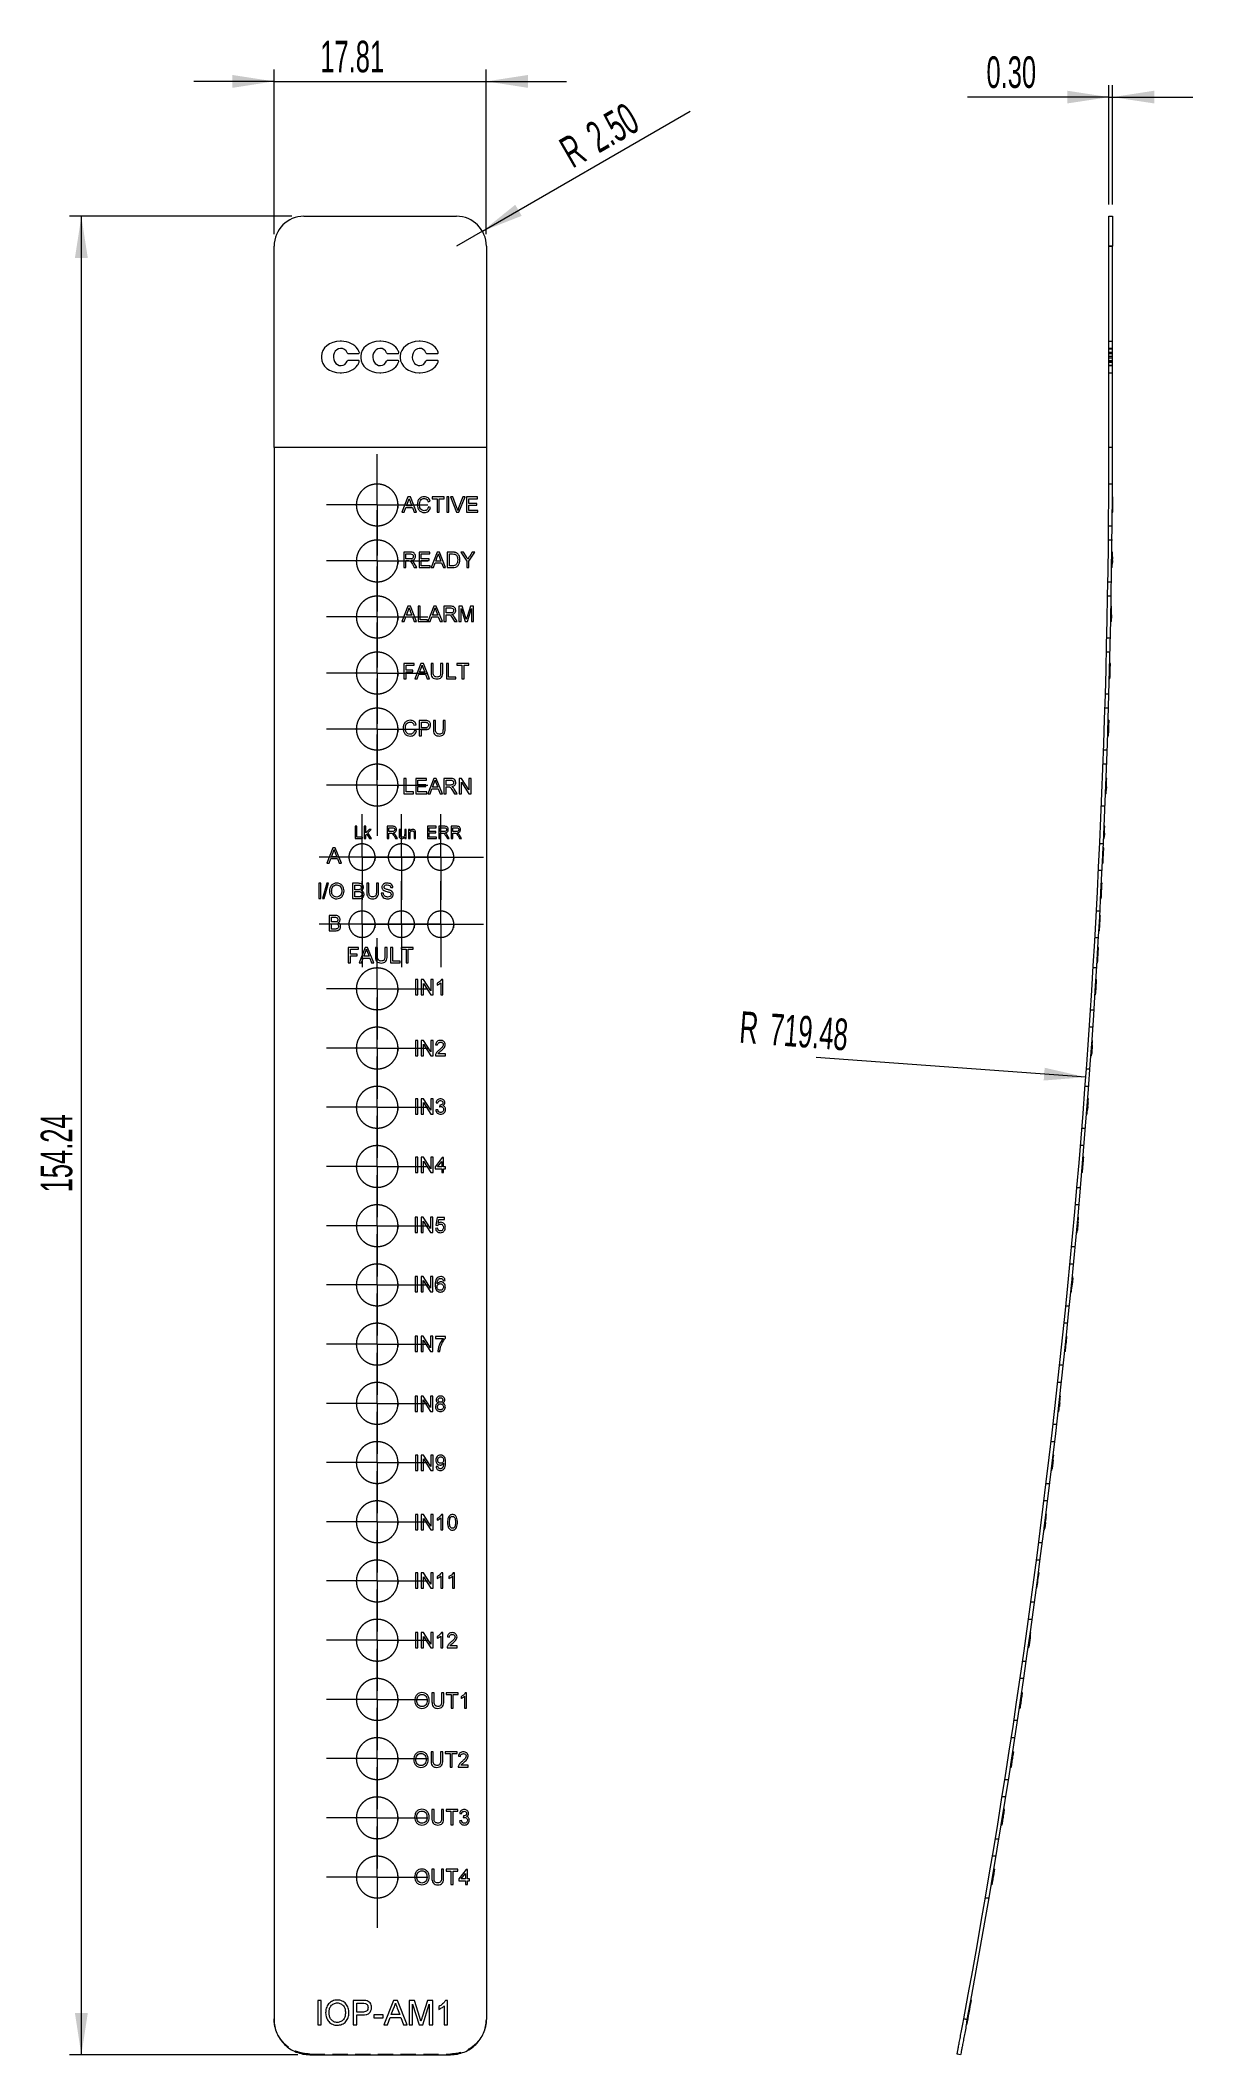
# Model space of a CAD drawing. Header units: millimetres. Extents: x -571 to 210, y 0 to 297.
# Drawn here: x 59.3 to 156, y 99.7 to 268.7 of the extents above; entities that cross this region are included whole.
import ezdxf

# ---------------------------------------------------------------- set-up
doc = ezdxf.new("R2010")
doc.units = ezdxf.units.MM
doc.linetypes.add('HIDDEN', pattern=[1.905, 1.27, -0.635])
doc.styles.add('SLDTEXTSTYLE2', font='TXT', dxfattribs={"width": 0.605})
doc.dimstyles.new('SLDDIMSTYLE0', dxfattribs={"dimtxt": 2.568319, "dimasz": 3.5, "dimexe": 0, "dimexo": 0.0625, "dimgap": 0.64208, "dimtad": 2, "dimrnd": 1e-09, "dimzin": 4, "dimdsep": 46, "dimtxsty": 'SLDTEXTSTYLE2', "dimsah": 1, "dimcen": 0.09, "dimadec": 0, "dimazin": 0, "dimtfac": 1, "dimtofl": 0, "dimtmove": 0, "dimatfit": 3, "dimfxl": 1, "dimtolj": 1, "dimtzin": 12, "dimarcsym": 0})
doc.dimstyles.new('SLDDIMSTYLE1', dxfattribs={"dimtxt": 2.568319, "dimasz": 3.5, "dimexe": 0, "dimexo": 0.0625, "dimgap": 0.64208, "dimtad": 2, "dimrnd": 1e-09, "dimzin": 12, "dimdsep": 46, "dimtxsty": 'SLDTEXTSTYLE2', "dimsah": 1, "dimcen": 0.09, "dimadec": 0, "dimazin": 0, "dimtfac": 1, "dimtofl": 0, "dimtmove": 0, "dimatfit": 3, "dimfxl": 1, "dimtolj": 1, "dimtzin": 12, "dimarcsym": 0})
doc.dimstyles.new('SLDDIMSTYLE2', dxfattribs={"dimtxt": 2.568319, "dimasz": 3.5, "dimexe": 0, "dimexo": 0.0625, "dimgap": 0.64208, "dimtad": 2, "dimrnd": 1e-09, "dimzin": 12, "dimdsep": 46, "dimtxsty": 'SLDTEXTSTYLE2', "dimsah": 1, "dimcen": 0.09, "dimadec": 0, "dimazin": 0, "dimtfac": 1, "dimtofl": 0, "dimtmove": 0, "dimatfit": 3, "dimfxl": 1, "dimtolj": 1, "dimtzin": 12, "dimarcsym": 0})
doc.dimstyles.new('SLDDIMSTYLE3', dxfattribs={"dimtxt": 2.568319, "dimasz": 3.5, "dimexe": 0, "dimexo": 0.0625, "dimgap": 0.64208, "dimtad": 2, "dimrnd": 1e-09, "dimzin": 4, "dimdsep": 46, "dimtxsty": 'SLDTEXTSTYLE2', "dimsah": 1, "dimcen": 0.09, "dimadec": 0, "dimazin": 0, "dimtfac": 1, "dimtofl": 0, "dimtmove": 0, "dimatfit": 3, "dimfxl": 1, "dimtolj": 1, "dimtzin": 12, "dimarcsym": 0})
doc.dimstyles.new('SLDDIMSTYLE4', dxfattribs={"dimtxt": 2.568319, "dimasz": 3.5, "dimexe": 0, "dimexo": 0.0625, "dimgap": 0.64208, "dimtad": 2, "dimrnd": 1e-09, "dimzin": 12, "dimdsep": 46, "dimtxsty": 'SLDTEXTSTYLE2', "dimblk1": 'NONE', "dimblk2": 'NONE', "dimsah": 1, "dimcen": 0.09, "dimadec": 0, "dimazin": 0, "dimtfac": 1, "dimtofl": 0, "dimtmove": 0, "dimatfit": 3, "dimldrblk": 'NONE', "dimfxl": 1, "dimtolj": 1, "dimtzin": 12, "dimarcsym": 0})

msp = doc.modelspace()

# ---------------------------------------------------------------- blocks, each defined once
blk = doc.blocks.new('*D3')
at = {"color": 7, "linetype": 'Continuous', "lineweight": 0}
for q in [(113.82, 262.75), (94.2, 251.42)]:
    blk.add_line((96.37, 252.67), q, dxfattribs=at)
blk.add_solid([(96.37, 252.67), (99.67, 253.96), (99.13, 254.89)], dxfattribs=at)
at = {"color": 7, "linetype": 'Continuous', "lineweight": 0, "attachment_point": 1, "rotation": 30, "style": 'SLDTEXTSTYLE2'}
for s, insert, char_height in [('2.50', (104.81, 261.47), 2.646), ('R', (102.61, 260.2), 2.65)]:
    blk.add_mtext(s, dxfattribs=dict(at, insert=insert, char_height=char_height))
blk = doc.blocks.new('*D4')
at = {"color": 7, "linetype": 'Continuous', "lineweight": 0}
for p, q in [((78.89, 252.42), (78.89, 266.24)), ((96.7, 252.42), (96.7, 266.24)), ((78.89, 265.24), (72.16, 265.24)), ((78.89, 265.24), (96.7, 265.24)), ((96.7, 265.24), (103.43, 265.24))]:
    blk.add_line(p, q, dxfattribs=at)
for points in [[(78.89, 265.24), (75.39, 265.78), (75.39, 264.7)], [(96.7, 265.24), (100.2, 264.7), (100.2, 265.78)]]:
    blk.add_solid(points, dxfattribs=at)
at = {"color": 7, "linetype": 'Continuous', "lineweight": 0, "insert": (82.77, 268.65), "char_height": 2.646, "attachment_point": 1, "style": 'SLDTEXTSTYLE2'}
blk.add_mtext('17.81', dxfattribs=at)
blk = doc.blocks.new('*D5')
at = {"color": 7, "linetype": 'Continuous', "lineweight": 0}
for p, q in [((80.39, 253.92), (61.72, 253.92)), ((62.72, 99.68), (62.72, 253.92)), ((80.89, 99.68), (61.72, 99.68))]:
    blk.add_line(p, q, dxfattribs=at)
for points in [[(62.72, 253.92), (62.18, 250.42), (63.26, 250.42)], [(62.72, 99.68), (63.26, 103.18), (62.18, 103.18)]]:
    blk.add_solid(points, dxfattribs=at)
at = {"color": 7, "linetype": 'Continuous', "lineweight": 0, "insert": (59.31, 172.03), "char_height": 2.646, "attachment_point": 1, "rotation": 90, "style": 'SLDTEXTSTYLE2'}
blk.add_mtext('154.24', dxfattribs=at)
blk = doc.blocks.new('SW_CENTERMARKSYMBOL_0')
at = {"color": 0, "linetype": 'Continuous', "lineweight": 0}
for p, q in [((0, 2.5), (0, 4.25)), ((0, 0), (0, 2.5)), ((-2.5, 0), (-4.25, 0)), ((0, 0), (-2.5, 0)), ((0, 0), (0, -2.5)), ((0, 0), (2.5, 0)), ((2.5, 0), (4.25, 0)), ((0, -2.5), (0, -4.25))]:
    blk.add_line(p, q, dxfattribs=at)
blk = doc.blocks.new('SW_CENTERMARKSYMBOL_1')
at = {"color": 0, "linetype": 'Continuous', "lineweight": 0}
for p, q in [((0, 2.5), (0, 4.25)), ((0, 0), (0, 2.5)), ((-2.5, 0), (-4.25, 0)), ((0, 0), (-2.5, 0)), ((0, 0), (0, -2.5)), ((0, 0), (2.5, 0)), ((2.5, 0), (4.25, 0)), ((0, -2.5), (0, -4.25))]:
    blk.add_line(p, q, dxfattribs=at)
blk = doc.blocks.new('SW_CENTERMARKSYMBOL_2')
at = {"color": 0, "linetype": 'Continuous', "lineweight": 0}
for p, q in [((0, 2.5), (0, 4.25)), ((0, 0), (0, 2.5)), ((-2.5, 0), (-4.25, 0)), ((0, 0), (-2.5, 0)), ((0, 0), (0, -2.5)), ((0, 0), (2.5, 0)), ((2.5, 0), (4.25, 0)), ((0, -2.5), (0, -4.25))]:
    blk.add_line(p, q, dxfattribs=at)
blk = doc.blocks.new('SW_CENTERMARKSYMBOL_3')
at = {"color": 0, "linetype": 'Continuous', "lineweight": 0}
for p, q in [((0, 2.5), (0, 4.25)), ((0, 0), (0, 2.5)), ((-2.5, 0), (-4.25, 0)), ((0, 0), (-2.5, 0)), ((0, 0), (0, -2.5)), ((0, 0), (2.5, 0)), ((2.5, 0), (4.25, 0)), ((0, -2.5), (0, -4.25))]:
    blk.add_line(p, q, dxfattribs=at)
blk = doc.blocks.new('SW_CENTERMARKSYMBOL_4')
at = {"color": 0, "linetype": 'Continuous', "lineweight": 0}
for p, q in [((0, 2.5), (0, 4.25)), ((0, 0), (0, 2.5)), ((-2.5, 0), (-4.25, 0)), ((0, 0), (-2.5, 0)), ((0, 0), (0, -2.5)), ((0, 0), (2.5, 0)), ((2.5, 0), (4.25, 0)), ((0, -2.5), (0, -4.25))]:
    blk.add_line(p, q, dxfattribs=at)
blk = doc.blocks.new('SW_CENTERMARKSYMBOL_5')
at = {"color": 0, "linetype": 'Continuous', "lineweight": 0}
for p, q in [((0, 2.5), (0, 4.25)), ((0, 0), (0, 2.5)), ((-2.5, 0), (-4.25, 0)), ((0, 0), (-2.5, 0)), ((0, 0), (0, -2.5)), ((0, 0), (2.5, 0)), ((2.5, 0), (4.25, 0)), ((0, -2.5), (0, -4.25))]:
    blk.add_line(p, q, dxfattribs=at)
blk = doc.blocks.new('SW_CENTERMARKSYMBOL_6')
at = {"color": 0, "linetype": 'Continuous', "lineweight": 0}
for p, q in [((0, 2.5), (0, 4.25)), ((0, 0), (0, 2.5)), ((-2.5, 0), (-4.25, 0)), ((0, 0), (-2.5, 0)), ((0, 0), (0, -2.5)), ((0, 0), (2.5, 0)), ((2.5, 0), (4.25, 0)), ((0, -2.5), (0, -4.25))]:
    blk.add_line(p, q, dxfattribs=at)
blk = doc.blocks.new('SW_CENTERMARKSYMBOL_7')
at = {"color": 0, "linetype": 'Continuous', "lineweight": 0}
for p, q in [((0, 2.5), (0, 4.25)), ((0, 0), (0, 2.5)), ((-2.5, 0), (-4.25, 0)), ((0, 0), (-2.5, 0)), ((0, 0), (0, -2.5)), ((0, 0), (2.5, 0)), ((2.5, 0), (4.25, 0)), ((0, -2.5), (0, -4.25))]:
    blk.add_line(p, q, dxfattribs=at)
blk = doc.blocks.new('SW_CENTERMARKSYMBOL_8')
at = {"color": 0, "linetype": 'Continuous', "lineweight": 0}
for p, q in [((0, 2.5), (0, 4.25)), ((0, 0), (0, 2.5)), ((-2.5, 0), (-4.25, 0)), ((0, 0), (-2.5, 0)), ((0, 0), (0, -2.5)), ((0, 0), (2.5, 0)), ((2.5, 0), (4.25, 0)), ((0, -2.5), (0, -4.25))]:
    blk.add_line(p, q, dxfattribs=at)
blk = doc.blocks.new('SW_CENTERMARKSYMBOL_9')
at = {"color": 0, "linetype": 'Continuous', "lineweight": 0}
for p, q in [((0, 2.5), (0, 4.25)), ((0, 0), (0, 2.5)), ((-2.5, 0), (-4.25, 0)), ((0, 0), (-2.5, 0)), ((0, 0), (0, -2.5)), ((0, 0), (2.5, 0)), ((2.5, 0), (4.25, 0)), ((0, -2.5), (0, -4.25))]:
    blk.add_line(p, q, dxfattribs=at)
blk = doc.blocks.new('SW_CENTERMARKSYMBOL_10')
at = {"color": 0, "linetype": 'Continuous', "lineweight": 0}
for p, q in [((0, 2.5), (0, 4.25)), ((0, 0), (0, 2.5)), ((-2.5, 0), (-4.25, 0)), ((0, 0), (-2.5, 0)), ((0, 0), (0, -2.5)), ((0, 0), (2.5, 0)), ((2.5, 0), (4.25, 0)), ((0, -2.5), (0, -4.25))]:
    blk.add_line(p, q, dxfattribs=at)
blk = doc.blocks.new('SW_CENTERMARKSYMBOL_11')
at = {"color": 0, "linetype": 'Continuous', "lineweight": 0}
for p, q in [((0, 2.5), (0, 4.25)), ((0, 0), (0, 2.5)), ((-2.5, 0), (-4.25, 0)), ((0, 0), (-2.5, 0)), ((0, 0), (0, -2.5)), ((0, 0), (2.5, 0)), ((2.5, 0), (4.25, 0)), ((0, -2.5), (0, -4.25))]:
    blk.add_line(p, q, dxfattribs=at)
blk = doc.blocks.new('SW_CENTERMARKSYMBOL_12')
at = {"color": 0, "linetype": 'Continuous', "lineweight": 0}
for p, q in [((0, 2.5), (0, 4.25)), ((0, 0), (0, 2.5)), ((-2.5, 0), (-4.25, 0)), ((0, 0), (-2.5, 0)), ((0, 0), (0, -2.5)), ((0, 0), (2.5, 0)), ((2.5, 0), (4.25, 0)), ((0, -2.5), (0, -4.25))]:
    blk.add_line(p, q, dxfattribs=at)
blk = doc.blocks.new('SW_CENTERMARKSYMBOL_13')
at = {"color": 0, "linetype": 'Continuous', "lineweight": 0}
for p, q in [((0, 2.5), (0, 4.25)), ((0, 0), (0, 2.5)), ((-2.5, 0), (-4.25, 0)), ((0, 0), (-2.5, 0)), ((0, 0), (0, -2.5)), ((0, 0), (2.5, 0)), ((2.5, 0), (4.25, 0)), ((0, -2.5), (0, -4.25))]:
    blk.add_line(p, q, dxfattribs=at)
blk = doc.blocks.new('SW_CENTERMARKSYMBOL_14')
at = {"color": 0, "linetype": 'Continuous', "lineweight": 0}
for p, q in [((0, 2.5), (0, 4.25)), ((0, 0), (0, 2.5)), ((-2.5, 0), (-4.25, 0)), ((0, 0), (-2.5, 0)), ((0, 0), (0, -2.5)), ((0, 0), (2.5, 0)), ((2.5, 0), (4.25, 0)), ((0, -2.5), (0, -4.25))]:
    blk.add_line(p, q, dxfattribs=at)
blk = doc.blocks.new('SW_CENTERMARKSYMBOL_15')
at = {"color": 0, "linetype": 'Continuous', "lineweight": 0}
for p, q in [((0, 2.5), (0, 4.25)), ((0, 0), (0, 2.5)), ((-2.5, 0), (-4.25, 0)), ((0, 0), (-2.5, 0)), ((0, 0), (0, -2.5)), ((0, 0), (2.5, 0)), ((2.5, 0), (4.25, 0)), ((0, -2.5), (0, -4.25))]:
    blk.add_line(p, q, dxfattribs=at)
blk = doc.blocks.new('SW_CENTERMARKSYMBOL_16')
at = {"color": 0, "linetype": 'Continuous', "lineweight": 0}
for p, q in [((0, 2.5), (0, 3.6017)), ((0, 0), (0, 2.5)), ((-2.5, 0), (-3.6017, 0)), ((0, 0), (-2.5, 0)), ((0, 0), (0, -2.5)), ((0, 0), (2.5, 0)), ((2.5, 0), (3.6017, 0)), ((0, -2.5), (0, -3.6017))]:
    blk.add_line(p, q, dxfattribs=at)
blk = doc.blocks.new('SW_CENTERMARKSYMBOL_17')
at = {"color": 0, "linetype": 'Continuous', "lineweight": 0}
for p, q in [((0, 2.5), (0, 3.6017)), ((0, 0), (0, 2.5)), ((-2.5, 0), (-3.6017, 0)), ((0, 0), (-2.5, 0)), ((0, 0), (0, -2.5)), ((0, 0), (2.5, 0)), ((2.5, 0), (3.6017, 0)), ((0, -2.5), (0, -3.6017))]:
    blk.add_line(p, q, dxfattribs=at)
blk = doc.blocks.new('SW_CENTERMARKSYMBOL_18')
at = {"color": 0, "linetype": 'Continuous', "lineweight": 0}
for p, q in [((0, 2.5), (0, 3.6017)), ((0, 0), (0, 2.5)), ((-2.5, 0), (-3.6017, 0)), ((0, 0), (-2.5, 0)), ((0, 0), (0, -2.5)), ((0, 0), (2.5, 0)), ((2.5, 0), (3.6017, 0)), ((0, -2.5), (0, -3.6017))]:
    blk.add_line(p, q, dxfattribs=at)
blk = doc.blocks.new('SW_CENTERMARKSYMBOL_19')
at = {"color": 0, "linetype": 'Continuous', "lineweight": 0}
for p, q in [((0, 2.5), (0, 3.6017)), ((0, 0), (0, 2.5)), ((-2.5, 0), (-3.6017, 0)), ((0, 0), (-2.5, 0)), ((0, 0), (0, -2.5)), ((0, 0), (2.5, 0)), ((2.5, 0), (3.6017, 0)), ((0, -2.5), (0, -3.6017))]:
    blk.add_line(p, q, dxfattribs=at)
blk = doc.blocks.new('SW_CENTERMARKSYMBOL_20')
at = {"color": 0, "linetype": 'Continuous', "lineweight": 0}
for p, q in [((0, 2.5), (0, 3.6017)), ((0, 0), (0, 2.5)), ((-2.5, 0), (-3.6017, 0)), ((0, 0), (-2.5, 0)), ((0, 0), (0, -2.5)), ((0, 0), (2.5, 0)), ((2.5, 0), (3.6017, 0)), ((0, -2.5), (0, -3.6017))]:
    blk.add_line(p, q, dxfattribs=at)
blk = doc.blocks.new('SW_CENTERMARKSYMBOL_21')
at = {"color": 0, "linetype": 'Continuous', "lineweight": 0}
for p, q in [((0, 2.5), (0, 3.6017)), ((0, 0), (0, 2.5)), ((-2.5, 0), (-3.6017, 0)), ((0, 0), (-2.5, 0)), ((0, 0), (0, -2.5)), ((0, 0), (2.5, 0)), ((2.5, 0), (3.6017, 0)), ((0, -2.5), (0, -3.6017))]:
    blk.add_line(p, q, dxfattribs=at)
blk = doc.blocks.new('SW_CENTERMARKSYMBOL_22')
at = {"color": 0, "linetype": 'Continuous', "lineweight": 0}
for p, q in [((0, 2.5), (0, 4.25)), ((0, 0), (0, 2.5)), ((-2.5, 0), (-4.25, 0)), ((0, 0), (-2.5, 0)), ((0, 0), (0, -2.5)), ((0, 0), (2.5, 0)), ((2.5, 0), (4.25, 0)), ((0, -2.5), (0, -4.25))]:
    blk.add_line(p, q, dxfattribs=at)
blk = doc.blocks.new('SW_CENTERMARKSYMBOL_23')
at = {"color": 0, "linetype": 'Continuous', "lineweight": 0}
for p, q in [((0, 2.5), (0, 4.25)), ((0, 0), (0, 2.5)), ((-2.5, 0), (-4.25, 0)), ((0, 0), (-2.5, 0)), ((0, 0), (0, -2.5)), ((0, 0), (2.5, 0)), ((2.5, 0), (4.25, 0)), ((0, -2.5), (0, -4.25))]:
    blk.add_line(p, q, dxfattribs=at)
blk = doc.blocks.new('SW_CENTERMARKSYMBOL_24')
at = {"color": 0, "linetype": 'Continuous', "lineweight": 0}
for p, q in [((0, 2.5), (0, 4.25)), ((0, 0), (0, 2.5)), ((-2.5, 0), (-4.25, 0)), ((0, 0), (-2.5, 0)), ((0, 0), (0, -2.5)), ((0, 0), (2.5, 0)), ((2.5, 0), (4.25, 0)), ((0, -2.5), (0, -4.25))]:
    blk.add_line(p, q, dxfattribs=at)
blk = doc.blocks.new('SW_CENTERMARKSYMBOL_25')
at = {"color": 0, "linetype": 'Continuous', "lineweight": 0}
for p, q in [((0, 2.5), (0, 4.25)), ((0, 0), (0, 2.5)), ((-2.5, 0), (-4.25, 0)), ((0, 0), (-2.5, 0)), ((0, 0), (0, -2.5)), ((0, 0), (2.5, 0)), ((2.5, 0), (4.25, 0)), ((0, -2.5), (0, -4.25))]:
    blk.add_line(p, q, dxfattribs=at)
blk = doc.blocks.new('SW_CENTERMARKSYMBOL_26')
at = {"color": 0, "linetype": 'Continuous', "lineweight": 0}
for p, q in [((0, 2.5), (0, 4.25)), ((0, 0), (0, 2.5)), ((-2.5, 0), (-4.25, 0)), ((0, 0), (-2.5, 0)), ((0, 0), (0, -2.5)), ((0, 0), (2.5, 0)), ((2.5, 0), (4.25, 0)), ((0, -2.5), (0, -4.25))]:
    blk.add_line(p, q, dxfattribs=at)
blk = doc.blocks.new('SW_CENTERMARKSYMBOL_27')
at = {"color": 0, "linetype": 'Continuous', "lineweight": 0}
for p, q in [((0, 2.5), (0, 4.25)), ((0, 0), (0, 2.5)), ((-2.5, 0), (-4.25, 0)), ((0, 0), (-2.5, 0)), ((0, 0), (0, -2.5)), ((0, 0), (2.5, 0)), ((2.5, 0), (4.25, 0)), ((0, -2.5), (0, -4.25))]:
    blk.add_line(p, q, dxfattribs=at)
blk = doc.blocks.new('*D34')
at = {"color": 7, "linetype": 'Continuous', "lineweight": 0}
for p, q in [((148.95, 263.92), (137.08, 263.92)), ((148.95, 254.92), (148.95, 264.92)), ((148.95, 263.92), (149.25, 263.92)), ((149.25, 254.92), (149.25, 264.92)), ((149.25, 263.92), (155.98, 263.92))]:
    blk.add_line(p, q, dxfattribs=at)
for points in [[(148.95, 263.92), (145.45, 264.46), (145.45, 263.39)], [(149.25, 263.92), (152.75, 263.39), (152.75, 264.46)]]:
    blk.add_solid(points, dxfattribs=at)
at = {"color": 7, "linetype": 'Continuous', "lineweight": 0, "insert": (138.67, 267.34), "char_height": 2.646, "attachment_point": 1, "style": 'SLDTEXTSTYLE2'}
blk.add_mtext('0.30', dxfattribs=at)
blk = doc.blocks.new('*D36')
at = {"color": 7, "linetype": 'Continuous', "lineweight": 0, "attachment_point": 1, "rotation": 355.7891, "style": 'SLDTEXTSTYLE2'}
for s, insert, char_height in [('R', (118.07, 187.24), 2.65), ('719.48', (120.61, 187.05), 2.646)]:
    blk.add_mtext(s, dxfattribs=dict(at, insert=insert, char_height=char_height))
blk = doc.blocks.new('_NONE')

# ---------------------------------------------------------------- dimensions: what is measured, and where the dimension line sits
at = {"color": 7, "linetype": 'Continuous', "lineweight": 0}
for base, p1, p2, dimstyle, picture, middle in [((96.703, 265.239), (78.893, 251.425), (96.703, 251.425), 'SLDDIMSTYLE1', '*D4', (87.182, 265.239)), ((149.246, 263.925), (148.946, 253.925), (149.246, 253.925), 'SLDDIMSTYLE3', '*D34', (142.098, 263.925))]:
    dim = msp.add_linear_dim(base=base, p1=p1, p2=p2, dimstyle=dimstyle, dxfattribs=at)
    dim.commit()
    dim.dimension.update_dxf_attribs({"geometry": picture, "text_midpoint": middle, "dimtype": 160})
for center, mpoint, dimstyle, picture, middle in [((94.203, 251.425), (96.368, 252.675), 'SLDDIMSTYLE0', '*D3', (108.478, 259.666)), ((-570.534, 234.525), (0, 0), 'SLDDIMSTYLE4', '*D36', (124.379, 183.36))]:
    dim = msp.add_radius_dim(center=center, mpoint=mpoint, dimstyle=dimstyle, dxfattribs=at)
    dim.commit()
    dim.dimension.update_dxf_attribs({"geometry": picture, "text_midpoint": middle, "dimtype": 164})
dim = msp.add_linear_dim(base=(62.723, 253.925), p1=(81.893, 99.683), p2=(81.393, 253.925), angle=90, dimstyle='SLDDIMSTYLE2', dxfattribs=at)
dim.commit()
dim.dimension.update_dxf_attribs({"geometry": '*D5', "text_midpoint": (62.723, 177.416), "dimtype": 160})

# ---------------------------------------------------------------- linework, layer by layer
at = {"color": 7, "linetype": 'Continuous', "lineweight": 15}
for p, q in [((81.393, 253.925), (94.203, 253.925)), ((148.946, 253.925), (149.246, 253.925)), ((148.946, 251.425), (148.946, 253.925)), ((149.246, 253.925), (149.246, 251.425)), ((78.893, 234.525), (78.893, 251.425)), ((96.703, 251.425), (96.703, 234.525)), ((149.246, 251.425), (148.946, 251.425)), ((148.946, 234.525), (148.946, 251.425)), ((149.246, 234.525), (149.246, 251.425)), ((84.54, 243.433), (84.447, 243.433)), ((87.849, 243.433), (87.755, 243.433)), ((91.157, 243.433), (91.063, 243.433)), ((82.861, 242.182), (82.861, 242.051)), ((85.078, 242.422), (86.014, 242.422)), ((86.009, 241.815), (85.078, 241.815)), ((86.169, 242.182), (86.169, 242.051)), ((88.386, 242.422), (89.322, 242.422)), ((89.317, 241.815), (88.386, 241.815)), ((89.478, 242.182), (89.478, 242.051)), ((91.694, 242.422), (92.63, 242.422)), ((92.626, 241.815), (91.694, 241.815)), ((148.946, 242.836), (148.908, 242.836)), ((149.283, 242.836), (149.246, 242.836)), ((84.447, 240.8), (84.54, 240.8)), ((87.755, 240.8), (87.849, 240.8)), ((91.063, 240.8), (91.157, 240.8)), ((148.908, 241.4), (148.946, 241.4)), ((149.246, 241.4), (149.283, 241.4)), ((96.703, 234.525), (78.893, 234.525)), ((78.893, 234.525), (78.893, 102.631)), ((96.703, 234.525), (96.703, 102.631)), ((149.246, 234.525), (148.946, 234.525)), ((90.125, 230.375), (89.615, 229.091)), ((90.008, 229.634), (90.139, 229.99)), ((90.329, 230.375), (90.125, 230.375)), ((90.321, 229.972), (90.446, 229.634)), ((90.839, 229.091), (90.329, 230.375)), ((91.816, 229.98), (91.997, 230.018)), ((93.166, 230.375), (92.161, 230.375)), ((92.161, 230.375), (92.161, 230.227)), ((92.161, 230.227), (92.573, 230.227)), ((92.573, 230.227), (92.573, 229.091)), ((92.754, 230.227), (93.166, 230.227)), ((92.754, 229.091), (92.754, 230.227)), ((93.166, 230.227), (93.166, 230.375)), ((93.561, 230.375), (93.38, 230.375)), ((93.38, 230.375), (93.38, 229.091)), ((93.561, 229.091), (93.561, 230.375)), ((93.89, 230.375), (93.694, 230.375)), ((93.694, 230.375), (94.212, 229.091)), ((94.239, 229.455), (93.89, 230.375)), ((94.73, 230.375), (94.38, 229.455)), ((94.408, 229.091), (94.926, 230.375)), ((94.926, 230.375), (94.73, 230.375)), ((95.948, 230.375), (95.043, 230.375)), ((95.043, 230.375), (95.043, 229.091)), ((95.224, 230.227), (95.948, 230.227)), ((95.224, 229.832), (95.224, 230.227)), ((95.948, 230.227), (95.948, 230.375)), ((149.284, 230.392), (149.234, 230.392)), ((149.284, 230.375), (149.234, 230.375)), ((89.615, 229.091), (89.807, 229.091)), ((89.807, 229.091), (89.953, 229.486)), ((89.953, 229.486), (90.501, 229.486)), ((90.446, 229.634), (90.008, 229.634)), ((90.501, 229.486), (90.647, 229.091)), ((90.647, 229.091), (90.839, 229.091)), ((92.03, 229.502), (91.849, 229.544)), ((92.573, 229.091), (92.754, 229.091)), ((93.38, 229.091), (93.561, 229.091)), ((94.212, 229.091), (94.408, 229.091)), ((95.043, 229.091), (95.981, 229.091)), ((95.899, 229.832), (95.224, 229.832)), ((95.224, 229.684), (95.899, 229.684)), ((95.224, 229.239), (95.224, 229.684)), ((95.981, 229.239), (95.224, 229.239)), ((95.899, 229.684), (95.899, 229.832)), ((95.981, 229.091), (95.981, 229.239)), ((149.275, 229.091), (149.225, 229.091)), ((149.275, 229.075), (149.225, 229.075)), ((89.771, 225.741), (89.771, 224.457)), ((90.329, 225.741), (89.771, 225.741)), ((89.952, 225.593), (90.335, 225.593)), ((89.952, 225.181), (89.952, 225.593)), ((90.296, 225.181), (89.952, 225.181)), ((89.952, 225.033), (90.138, 225.033)), ((89.952, 224.457), (89.952, 225.033)), ((90.864, 224.457), (90.654, 224.811)), ((91.961, 225.741), (91.056, 225.741)), ((91.056, 225.741), (91.056, 224.457)), ((91.237, 225.593), (91.961, 225.593)), ((91.237, 225.198), (91.237, 225.593)), ((91.912, 225.198), (91.237, 225.198)), ((91.237, 225.049), (91.912, 225.049)), ((91.237, 224.605), (91.237, 225.049)), ((91.912, 225.049), (91.912, 225.198)), ((91.961, 225.593), (91.961, 225.741)), ((92.575, 225.741), (92.065, 224.457)), ((92.257, 224.457), (92.404, 224.852)), ((92.404, 224.852), (92.951, 224.852)), ((92.458, 225), (92.589, 225.356)), ((92.896, 225), (92.458, 225)), ((92.779, 225.741), (92.575, 225.741)), ((92.772, 225.338), (92.896, 225)), ((93.289, 224.457), (92.779, 225.741)), ((92.951, 224.852), (93.097, 224.457)), ((93.426, 225.741), (93.426, 224.457)), ((93.865, 225.741), (93.426, 225.741)), ((93.607, 225.593), (93.868, 225.593)), ((93.607, 224.605), (93.607, 225.593)), ((94.564, 225.741), (95.058, 225.001)), ((94.778, 225.741), (94.564, 225.741)), ((95.027, 225.348), (94.778, 225.741)), ((95.058, 225.001), (95.058, 224.457)), ((95.239, 225.001), (95.733, 225.741)), ((95.239, 224.457), (95.239, 225.001)), ((95.519, 225.741), (95.279, 225.363)), ((95.733, 225.741), (95.519, 225.741)), ((89.771, 224.457), (89.952, 224.457)), ((90.497, 224.728), (90.657, 224.457)), ((90.657, 224.457), (90.864, 224.457)), ((91.056, 224.457), (91.994, 224.457)), ((91.994, 224.605), (91.237, 224.605)), ((91.994, 224.457), (91.994, 224.605)), ((92.065, 224.457), (92.257, 224.457)), ((93.097, 224.457), (93.289, 224.457)), ((93.426, 224.457), (93.886, 224.457)), ((93.872, 224.605), (93.607, 224.605)), ((95.058, 224.457), (95.239, 224.457)), ((149.225, 224.457), (149.175, 224.457)), ((90.125, 221.208), (89.615, 219.924)), ((89.615, 219.924), (89.807, 219.924)), ((89.807, 219.924), (89.953, 220.319)), ((89.953, 220.319), (90.501, 220.319)), ((90.008, 220.467), (90.139, 220.822)), ((90.446, 220.467), (90.008, 220.467)), ((90.329, 221.208), (90.125, 221.208)), ((90.321, 220.804), (90.446, 220.467)), ((90.839, 219.924), (90.329, 221.208)), ((90.501, 220.319), (90.647, 219.924)), ((90.647, 219.924), (90.839, 219.924)), ((90.976, 221.208), (90.976, 219.924)), ((91.157, 221.208), (90.976, 221.208)), ((90.976, 219.924), (91.766, 219.924)), ((91.157, 220.072), (91.157, 221.208)), ((91.766, 220.072), (91.157, 220.072)), ((91.766, 219.924), (91.766, 220.072)), ((92.298, 221.208), (91.788, 219.924)), ((91.788, 219.924), (91.98, 219.924)), ((91.98, 219.924), (92.126, 220.319)), ((92.126, 220.319), (92.674, 220.319)), ((92.181, 220.467), (92.312, 220.822)), ((92.619, 220.467), (92.181, 220.467)), ((92.502, 221.208), (92.298, 221.208)), ((92.495, 220.804), (92.619, 220.467)), ((93.012, 219.924), (92.502, 221.208)), ((92.674, 220.319), (92.82, 219.924)), ((92.82, 219.924), (93.012, 219.924)), ((93.149, 221.208), (93.149, 219.924)), ((93.706, 221.208), (93.149, 221.208)), ((93.149, 219.924), (93.33, 219.924)), ((93.33, 221.06), (93.713, 221.06)), ((93.33, 220.648), (93.33, 221.06)), ((93.674, 220.648), (93.33, 220.648)), ((93.33, 220.5), (93.516, 220.5)), ((93.33, 219.924), (93.33, 220.5)), ((93.875, 220.195), (94.035, 219.924)), ((94.242, 219.924), (94.032, 220.278)), ((94.035, 219.924), (94.242, 219.924)), ((94.401, 221.208), (94.401, 219.924)), ((94.673, 221.208), (94.401, 221.208)), ((94.401, 219.924), (94.582, 219.924)), ((94.582, 221.01), (94.922, 219.924)), ((94.582, 219.924), (94.582, 221.01)), ((94.96, 220.307), (94.673, 221.208)), ((94.922, 219.924), (95.112, 219.924)), ((95.365, 221.208), (95.081, 220.322)), ((95.112, 219.924), (95.454, 221.01)), ((95.635, 221.208), (95.365, 221.208)), ((95.454, 221.01), (95.454, 219.924)), ((95.454, 219.924), (95.635, 219.924)), ((95.635, 219.924), (95.635, 221.208)), ((149.148, 219.924), (149.098, 219.924)), ((89.791, 216.405), (89.791, 215.121)), ((90.647, 216.405), (89.791, 216.405)), ((90.647, 216.257), (90.647, 216.405)), ((91.211, 216.405), (90.702, 215.121)), ((91.416, 216.405), (91.211, 216.405)), ((91.926, 215.121), (91.416, 216.405)), ((92.063, 216.405), (92.063, 215.666)), ((92.244, 216.405), (92.063, 216.405)), ((92.244, 215.675), (92.244, 216.405)), ((93.05, 216.405), (92.869, 216.405)), ((92.869, 216.405), (92.869, 215.675)), ((93.05, 215.666), (93.05, 216.405)), ((93.347, 216.405), (93.347, 215.121)), ((93.528, 216.405), (93.347, 216.405)), ((93.528, 215.269), (93.528, 216.405)), ((94.236, 216.405), (94.236, 216.257)), ((95.24, 216.405), (94.236, 216.405)), ((95.24, 216.257), (95.24, 216.405)), ((89.791, 215.121), (89.972, 215.121)), ((89.972, 216.257), (90.647, 216.257)), ((89.972, 215.845), (89.972, 216.257)), ((90.548, 215.845), (89.972, 215.845)), ((89.972, 215.697), (90.548, 215.697)), ((89.972, 215.121), (89.972, 215.697)), ((90.548, 215.697), (90.548, 215.845)), ((90.702, 215.121), (90.894, 215.121)), ((90.894, 215.121), (91.04, 215.516)), ((91.04, 215.516), (91.587, 215.516)), ((91.094, 215.664), (91.226, 216.02)), ((91.533, 215.664), (91.094, 215.664)), ((91.408, 216.002), (91.533, 215.664)), ((91.587, 215.516), (91.733, 215.121)), ((91.733, 215.121), (91.926, 215.121)), ((93.347, 215.121), (94.137, 215.121)), ((94.137, 215.269), (93.528, 215.269)), ((94.137, 215.121), (94.137, 215.269)), ((94.236, 216.257), (94.647, 216.257)), ((94.647, 216.257), (94.647, 215.121)), ((94.647, 215.121), (94.829, 215.121)), ((94.829, 216.257), (95.24, 216.257)), ((94.829, 215.121), (94.829, 216.257)), ((149.034, 215.121), (148.984, 215.121)), ((149.034, 215.105), (148.984, 215.105)), ((90.63, 211.223), (90.811, 211.262)), ((91.075, 211.618), (91.075, 210.334)), ((91.547, 211.618), (91.075, 211.618)), ((91.256, 211.47), (91.563, 211.47)), ((91.256, 211.009), (91.256, 211.47)), ((92.26, 211.618), (92.26, 210.88)), ((92.441, 211.618), (92.26, 211.618)), ((92.441, 210.888), (92.441, 211.618)), ((93.248, 211.618), (93.067, 211.618)), ((93.067, 211.618), (93.067, 210.888)), ((93.248, 210.88), (93.248, 211.618)), ((90.844, 210.745), (90.663, 210.787)), ((91.075, 210.334), (91.256, 210.334)), ((91.566, 211.009), (91.256, 211.009)), ((91.256, 210.861), (91.571, 210.861)), ((91.256, 210.334), (91.256, 210.861)), ((148.889, 210.318), (148.839, 210.318)), ((148.911, 210.986), (148.861, 210.986)), ((89.791, 206.763), (89.791, 205.479)), ((89.972, 206.763), (89.791, 206.763)), ((89.972, 205.627), (89.972, 206.763)), ((91.684, 206.763), (90.779, 206.763)), ((90.779, 206.763), (90.779, 205.479)), ((90.96, 206.615), (91.684, 206.615)), ((90.96, 206.22), (90.96, 206.615)), ((91.635, 206.22), (90.96, 206.22)), ((91.635, 206.072), (91.635, 206.22)), ((91.684, 206.615), (91.684, 206.763)), ((92.298, 206.763), (91.788, 205.479)), ((92.181, 206.022), (92.312, 206.378)), ((92.502, 206.763), (92.298, 206.763)), ((92.495, 206.36), (92.619, 206.022)), ((93.012, 205.479), (92.502, 206.763)), ((93.149, 206.763), (93.149, 205.479)), ((93.706, 206.763), (93.149, 206.763)), ((93.33, 206.615), (93.713, 206.615)), ((93.33, 206.204), (93.33, 206.615)), ((93.674, 206.204), (93.33, 206.204)), ((94.433, 206.763), (94.433, 205.479)), ((94.625, 206.763), (94.433, 206.763)), ((94.615, 206.437), (95.23, 205.479)), ((94.615, 205.479), (94.615, 206.437)), ((95.24, 205.805), (94.625, 206.763)), ((95.421, 206.763), (95.24, 206.763)), ((95.24, 206.763), (95.24, 205.805)), ((95.421, 205.479), (95.421, 206.763)), ((89.791, 205.479), (90.581, 205.479)), ((90.581, 205.627), (89.972, 205.627)), ((90.581, 205.479), (90.581, 205.627)), ((90.779, 205.479), (91.717, 205.479)), ((90.96, 206.072), (91.635, 206.072)), ((90.96, 205.627), (90.96, 206.072)), ((91.717, 205.627), (90.96, 205.627)), ((91.717, 205.479), (91.717, 205.627)), ((91.788, 205.479), (91.98, 205.479)), ((91.98, 205.479), (92.126, 205.874)), ((92.126, 205.874), (92.674, 205.874)), ((92.619, 206.022), (92.181, 206.022)), ((92.674, 205.874), (92.82, 205.479)), ((92.82, 205.479), (93.012, 205.479)), ((93.149, 205.479), (93.33, 205.479)), ((93.33, 206.055), (93.516, 206.055)), ((93.33, 205.479), (93.33, 206.055)), ((93.875, 205.75), (94.035, 205.479)), ((94.242, 205.479), (94.032, 205.834)), ((94.035, 205.479), (94.242, 205.479)), ((94.433, 205.479), (94.615, 205.479)), ((95.23, 205.479), (95.421, 205.479)), ((148.71, 205.479), (148.659, 205.479)), ((85.688, 202.744), (85.688, 201.716)), ((85.833, 202.744), (85.688, 202.744)), ((85.688, 201.716), (86.321, 201.716)), ((85.833, 201.835), (85.833, 202.744)), ((86.321, 201.835), (85.833, 201.835)), ((86.321, 201.716), (86.321, 201.835)), ((86.455, 202.744), (86.455, 201.716)), ((86.586, 202.744), (86.455, 202.744)), ((86.455, 201.716), (86.586, 201.716)), ((86.586, 202.199), (86.586, 202.744)), ((86.862, 202.467), (86.586, 202.199)), ((86.586, 202.02), (86.662, 202.094)), ((86.586, 201.716), (86.586, 202.02)), ((86.662, 202.094), (86.904, 201.716)), ((86.757, 202.187), (87.045, 202.467)), ((87.058, 201.716), (86.757, 202.187)), ((87.045, 202.467), (86.862, 202.467)), ((86.904, 201.716), (87.058, 201.716)), ((88.375, 202.744), (88.375, 201.716)), ((88.821, 202.744), (88.375, 202.744)), ((88.375, 201.716), (88.52, 201.716)), ((88.52, 202.625), (88.826, 202.625)), ((88.52, 202.296), (88.52, 202.625)), ((88.795, 202.296), (88.52, 202.296)), ((88.52, 202.177), (88.668, 202.177)), ((88.52, 201.716), (88.52, 202.177)), ((88.956, 201.933), (89.084, 201.716)), ((89.25, 201.716), (89.081, 202)), ((89.084, 201.716), (89.25, 201.716)), ((89.376, 202.467), (89.376, 202.004)), ((89.508, 202.467), (89.376, 202.467)), ((89.508, 202.059), (89.508, 202.467)), ((89.982, 202.467), (89.85, 202.467)), ((89.85, 202.467), (89.85, 202.073)), ((89.85, 201.839), (89.85, 201.716)), ((89.85, 201.716), (89.982, 201.716)), ((89.982, 201.716), (89.982, 202.467)), ((90.166, 202.467), (90.166, 201.716)), ((90.298, 202.467), (90.166, 202.467)), ((90.166, 201.716), (90.298, 201.716)), ((90.298, 202.362), (90.298, 202.467)), ((90.298, 201.716), (90.298, 202.119)), ((90.641, 202.165), (90.641, 201.716)), ((90.641, 201.716), (90.772, 201.716)), ((90.772, 201.716), (90.772, 202.176)), ((91.773, 202.744), (91.773, 201.716)), ((92.498, 202.744), (91.773, 202.744)), ((91.773, 201.716), (92.524, 201.716)), ((91.918, 202.625), (92.498, 202.625)), ((91.918, 202.309), (91.918, 202.625)), ((92.458, 202.309), (91.918, 202.309)), ((91.918, 202.191), (92.458, 202.191)), ((91.918, 201.835), (91.918, 202.191)), ((92.524, 201.835), (91.918, 201.835)), ((92.458, 202.191), (92.458, 202.309)), ((92.498, 202.625), (92.498, 202.744)), ((92.524, 201.716), (92.524, 201.835)), ((92.722, 202.744), (92.722, 201.716)), ((93.167, 202.744), (92.722, 202.744)), ((92.722, 201.716), (92.866, 201.716)), ((92.866, 202.625), (93.173, 202.625)), ((92.866, 202.296), (92.866, 202.625)), ((93.142, 202.296), (92.866, 202.296)), ((92.866, 202.177), (93.015, 202.177)), ((92.866, 201.716), (92.866, 202.177)), ((93.302, 201.933), (93.43, 201.716)), ((93.596, 201.716), (93.427, 202)), ((93.43, 201.716), (93.596, 201.716)), ((93.749, 202.744), (93.749, 201.716)), ((94.195, 202.744), (93.749, 202.744)), ((93.749, 201.716), (93.894, 201.716)), ((93.894, 202.625), (94.2, 202.625)), ((93.894, 202.296), (93.894, 202.625)), ((94.169, 202.296), (93.894, 202.296)), ((93.894, 202.177), (94.042, 202.177)), ((93.894, 201.716), (93.894, 202.177)), ((94.329, 201.933), (94.457, 201.716)), ((94.623, 201.716), (94.455, 202)), ((94.457, 201.716), (94.623, 201.716)), ((148.547, 201.703), (148.497, 201.703)), ((148.548, 201.716), (148.498, 201.716)), ((148.594, 202.744), (148.544, 202.744)), ((83.824, 200.932), (83.315, 199.648)), ((83.315, 199.648), (83.507, 199.648)), ((83.507, 199.648), (83.653, 200.043)), ((83.653, 200.043), (84.2, 200.043)), ((83.707, 200.192), (83.839, 200.547)), ((84.146, 200.192), (83.707, 200.192)), ((84.029, 200.932), (83.824, 200.932)), ((84.021, 200.529), (84.146, 200.192)), ((84.539, 199.648), (84.029, 200.932)), ((84.2, 200.043), (84.346, 199.648)), ((84.346, 199.648), (84.539, 199.648)), ((148.45, 199.648), (148.4, 199.648)), ((148.512, 200.932), (148.461, 200.932)), ((82.637, 197.962), (82.637, 196.677)), ((82.818, 197.962), (82.637, 197.962)), ((82.818, 196.677), (82.818, 197.962)), ((83.328, 197.962), (82.966, 196.677)), ((83.102, 196.677), (83.464, 197.962)), ((83.464, 197.962), (83.328, 197.962)), ((85.485, 197.962), (85.485, 196.677)), ((85.966, 197.962), (85.485, 197.962)), ((85.666, 197.813), (85.911, 197.813)), ((85.666, 197.418), (85.666, 197.813)), ((86.67, 197.962), (86.67, 197.223)), ((86.851, 197.962), (86.67, 197.962)), ((86.851, 197.231), (86.851, 197.962)), ((87.658, 197.962), (87.477, 197.962)), ((87.477, 197.962), (87.477, 197.231)), ((87.658, 197.223), (87.658, 197.962)), ((148.367, 197.962), (148.316, 197.962)), ((148.367, 197.978), (148.317, 197.978)), ((82.637, 196.677), (82.818, 196.677)), ((82.966, 196.677), (83.102, 196.677)), ((85.485, 196.677), (85.967, 196.677)), ((85.931, 197.418), (85.666, 197.418)), ((85.666, 197.27), (85.949, 197.27)), ((85.666, 196.826), (85.666, 197.27)), ((85.97, 196.826), (85.666, 196.826)), ((88.07, 197.122), (87.889, 197.122)), ((88.679, 197.599), (88.86, 197.599)), ((148.299, 196.661), (148.249, 196.661)), ((148.3, 196.677), (148.25, 196.677)), ((83.523, 195.261), (83.523, 193.976)), ((84.004, 195.261), (83.523, 195.261)), ((83.704, 195.112), (83.949, 195.112)), ((83.704, 194.717), (83.704, 195.112)), ((83.969, 194.717), (83.704, 194.717)), ((83.704, 194.569), (83.987, 194.569)), ((83.704, 194.125), (83.704, 194.569)), ((148.224, 195.261), (148.174, 195.261)), ((83.523, 193.976), (84.005, 193.976)), ((84.008, 194.125), (83.704, 194.125)), ((148.153, 193.976), (148.103, 193.976)), ((85.117, 192.576), (85.117, 191.292)), ((85.973, 192.576), (85.117, 192.576)), ((85.117, 191.292), (85.298, 191.292)), ((85.298, 192.428), (85.973, 192.428)), ((85.298, 192.016), (85.298, 192.428)), ((85.874, 192.016), (85.298, 192.016)), ((85.298, 191.868), (85.874, 191.868)), ((85.298, 191.292), (85.298, 191.868)), ((85.874, 191.868), (85.874, 192.016)), ((85.973, 192.428), (85.973, 192.576)), ((86.537, 192.576), (86.028, 191.292)), ((86.028, 191.292), (86.22, 191.292)), ((86.22, 191.292), (86.366, 191.687)), ((86.366, 191.687), (86.913, 191.687)), ((86.42, 191.835), (86.552, 192.191)), ((86.859, 191.835), (86.42, 191.835)), ((86.742, 192.576), (86.537, 192.576)), ((86.734, 192.173), (86.859, 191.835)), ((87.252, 191.292), (86.742, 192.576)), ((86.913, 191.687), (87.059, 191.292)), ((87.059, 191.292), (87.252, 191.292)), ((87.389, 192.576), (87.389, 191.837)), ((87.57, 192.576), (87.389, 192.576)), ((87.57, 191.846), (87.57, 192.576)), ((88.376, 192.576), (88.195, 192.576)), ((88.195, 192.576), (88.195, 191.846)), ((88.376, 191.837), (88.376, 192.576)), ((88.673, 192.576), (88.673, 191.292)), ((88.854, 192.576), (88.673, 192.576)), ((88.673, 191.292), (89.463, 191.292)), ((88.854, 191.44), (88.854, 192.576)), ((89.463, 191.44), (88.854, 191.44)), ((89.463, 191.292), (89.463, 191.44)), ((90.566, 192.576), (89.562, 192.576)), ((89.562, 192.576), (89.562, 192.428)), ((89.562, 192.428), (89.973, 192.428)), ((89.973, 192.428), (89.973, 191.292)), ((89.973, 191.292), (90.154, 191.292)), ((90.154, 192.428), (90.566, 192.428)), ((90.154, 191.292), (90.154, 192.428)), ((90.566, 192.428), (90.566, 192.576)), ((147.995, 191.275), (147.945, 191.275)), ((147.996, 191.292), (147.946, 191.292)), ((148.072, 192.576), (148.022, 192.576)), ((90.767, 189.893), (90.767, 188.609)), ((90.948, 189.893), (90.767, 189.893)), ((90.948, 188.609), (90.948, 189.893)), ((91.245, 189.893), (91.245, 188.609)), ((91.436, 189.893), (91.245, 189.893)), ((91.426, 189.568), (92.041, 188.609)), ((91.426, 188.609), (91.426, 189.568)), ((92.051, 188.935), (91.436, 189.893)), ((92.051, 189.893), (92.051, 188.935)), ((92.232, 189.893), (92.051, 189.893)), ((92.232, 188.609), (92.232, 189.893)), ((92.578, 189.572), (92.578, 189.421)), ((92.875, 189.61), (92.875, 188.609)), ((93.039, 189.893), (92.933, 189.893)), ((93.039, 188.609), (93.039, 189.893)), ((90.767, 188.609), (90.948, 188.609)), ((91.245, 188.609), (91.426, 188.609)), ((92.041, 188.609), (92.232, 188.609)), ((92.875, 188.609), (93.039, 188.609)), ((147.83, 188.609), (147.78, 188.609)), ((90.767, 184.78), (90.767, 183.495)), ((90.948, 184.78), (90.767, 184.78)), ((90.948, 183.495), (90.948, 184.78)), ((91.245, 184.78), (91.245, 183.495)), ((91.436, 184.78), (91.245, 184.78)), ((91.426, 184.454), (92.041, 183.495)), ((91.426, 183.495), (91.426, 184.454)), ((92.051, 183.821), (91.436, 184.78)), ((92.232, 184.78), (92.051, 184.78)), ((92.051, 184.78), (92.051, 183.821)), ((92.232, 183.495), (92.232, 184.78)), ((92.446, 184.417), (92.611, 184.401)), ((90.767, 183.495), (90.948, 183.495)), ((91.245, 183.495), (91.426, 183.495)), ((92.041, 183.495), (92.232, 183.495)), ((92.43, 183.495), (93.27, 183.495)), ((93.27, 183.66), (92.641, 183.66)), ((93.27, 183.495), (93.27, 183.66)), ((147.485, 183.495), (147.435, 183.495)), ((90.948, 179.885), (90.767, 179.885)), ((90.767, 179.885), (90.767, 178.601)), ((90.948, 178.601), (90.948, 179.885)), ((91.245, 179.885), (91.245, 178.601)), ((91.436, 179.885), (91.245, 179.885)), ((91.426, 179.559), (92.041, 178.601)), ((91.426, 178.601), (91.426, 179.559)), ((92.051, 178.927), (91.436, 179.885)), ((92.051, 179.885), (92.051, 178.927)), ((92.232, 179.885), (92.051, 179.885)), ((92.232, 178.601), (92.232, 179.885)), ((92.479, 179.556), (92.644, 179.539)), ((92.791, 179.358), (92.774, 179.21)), ((90.767, 178.601), (90.948, 178.601)), ((91.245, 178.601), (91.426, 178.601)), ((92.041, 178.601), (92.232, 178.601)), ((92.628, 178.963), (92.463, 178.947)), ((147.119, 178.584), (147.069, 178.584)), ((147.12, 178.601), (147.07, 178.601)), ((90.767, 174.977), (90.767, 173.693)), ((90.948, 174.977), (90.767, 174.977)), ((90.948, 173.693), (90.948, 174.977)), ((91.245, 174.977), (91.245, 173.693)), ((91.436, 174.977), (91.245, 174.977)), ((91.426, 174.651), (92.041, 173.693)), ((91.426, 173.693), (91.426, 174.651)), ((92.051, 174.019), (91.436, 174.977)), ((92.232, 174.977), (92.051, 174.977)), ((92.051, 174.977), (92.051, 174.019)), ((92.232, 173.693), (92.232, 174.977)), ((93.006, 174.961), (92.397, 174.17)), ((92.397, 174.17), (92.397, 174.006)), ((92.6, 174.17), (92.957, 174.633)), ((92.957, 174.17), (92.6, 174.17)), ((92.957, 174.633), (92.957, 174.17)), ((93.121, 174.961), (93.006, 174.961)), ((93.121, 174.17), (93.121, 174.961)), ((93.286, 174.17), (93.121, 174.17)), ((93.286, 174.006), (93.286, 174.17)), ((90.767, 173.693), (90.948, 173.693)), ((91.245, 173.693), (91.426, 173.693)), ((92.041, 173.693), (92.232, 173.693)), ((92.397, 174.006), (92.957, 174.006)), ((92.957, 174.006), (92.957, 173.693)), ((92.957, 173.693), (93.121, 173.693)), ((93.121, 174.006), (93.286, 174.006)), ((93.121, 173.693), (93.121, 174.006)), ((146.721, 173.693), (146.671, 173.693)), ((90.744, 169.946), (90.744, 168.662)), ((90.925, 169.946), (90.744, 169.946)), ((90.925, 168.662), (90.925, 169.946)), ((91.413, 169.946), (91.222, 169.946)), ((91.222, 169.946), (91.222, 168.662)), ((91.403, 169.62), (92.018, 168.662)), ((91.403, 168.662), (91.403, 169.62)), ((92.028, 168.987), (91.413, 169.946)), ((92.028, 169.946), (92.028, 168.987)), ((92.209, 169.946), (92.028, 169.946)), ((92.209, 168.662), (92.209, 169.946)), ((92.605, 169.024), (92.44, 169.007)), ((92.588, 169.929), (92.456, 169.271)), ((92.456, 169.271), (92.621, 169.254)), ((93.197, 169.929), (92.588, 169.929)), ((92.657, 169.432), (92.723, 169.765)), ((92.723, 169.765), (93.197, 169.765)), ((93.197, 169.765), (93.197, 169.929)), ((90.744, 168.662), (90.925, 168.662)), ((91.222, 168.662), (91.403, 168.662)), ((92.018, 168.662), (92.209, 168.662)), ((146.275, 168.645), (146.225, 168.645)), ((146.276, 168.662), (146.226, 168.662)), ((90.744, 164.966), (90.744, 163.682)), ((90.925, 164.966), (90.744, 164.966)), ((90.925, 163.682), (90.925, 164.966)), ((91.222, 164.966), (91.222, 163.682)), ((91.413, 164.966), (91.222, 164.966)), ((91.403, 164.64), (92.018, 163.682)), ((91.403, 163.682), (91.403, 164.64)), ((92.028, 164.007), (91.413, 164.966)), ((92.028, 164.966), (92.028, 164.007)), ((92.209, 164.966), (92.028, 164.966)), ((92.209, 163.682), (92.209, 164.966)), ((93.082, 164.62), (93.247, 164.636)), ((90.744, 163.682), (90.925, 163.682)), ((91.222, 163.682), (91.403, 163.682)), ((92.018, 163.682), (92.209, 163.682)), ((145.8, 163.665), (145.749, 163.665)), ((145.801, 163.682), (145.751, 163.682)), ((90.744, 159.957), (90.744, 158.673)), ((90.925, 159.957), (90.744, 159.957)), ((90.925, 158.673), (90.925, 159.957)), ((91.413, 159.957), (91.222, 159.957)), ((91.222, 159.957), (91.222, 158.673)), ((91.403, 159.631), (92.018, 158.673)), ((91.403, 158.673), (91.403, 159.631)), ((92.028, 158.999), (91.413, 159.957)), ((92.028, 159.957), (92.028, 158.999)), ((92.209, 159.957), (92.028, 159.957)), ((92.209, 158.673), (92.209, 159.957)), ((92.44, 159.941), (92.44, 159.776)), ((93.263, 159.941), (92.44, 159.941)), ((92.44, 159.776), (93.098, 159.776)), ((93.263, 159.807), (93.263, 159.941)), ((90.744, 158.673), (90.925, 158.673)), ((91.222, 158.673), (91.403, 158.673)), ((92.018, 158.673), (92.209, 158.673)), ((92.638, 158.673), (92.802, 158.673)), ((145.288, 158.673), (145.238, 158.673)), ((90.744, 154.941), (90.744, 153.657)), ((90.925, 154.941), (90.744, 154.941)), ((90.925, 153.657), (90.925, 154.941)), ((91.413, 154.941), (91.222, 154.941)), ((91.222, 154.941), (91.222, 153.657)), ((91.403, 154.615), (92.018, 153.657)), ((91.403, 153.657), (91.403, 154.615)), ((92.028, 153.983), (91.413, 154.941)), ((92.209, 154.941), (92.028, 154.941)), ((92.028, 154.941), (92.028, 153.983)), ((92.209, 153.657), (92.209, 154.941)), ((90.744, 153.657), (90.925, 153.657)), ((91.222, 153.657), (91.403, 153.657)), ((92.018, 153.657), (92.209, 153.657)), ((144.737, 153.64), (144.687, 153.64)), ((144.739, 153.657), (144.689, 153.657)), ((90.948, 149.993), (90.767, 149.993)), ((90.767, 149.993), (90.767, 148.708)), ((90.948, 148.708), (90.948, 149.993)), ((91.436, 149.993), (91.245, 149.993)), ((91.245, 149.993), (91.245, 148.708)), ((91.426, 149.667), (92.041, 148.708)), ((91.426, 148.708), (91.426, 149.667)), ((92.051, 149.034), (91.436, 149.993)), ((92.051, 149.993), (92.051, 149.034)), ((92.232, 149.993), (92.051, 149.993)), ((92.232, 148.708), (92.232, 149.993)), ((92.644, 149.038), (92.479, 149.021)), ((90.767, 148.708), (90.948, 148.708)), ((91.245, 148.708), (91.426, 148.708)), ((92.041, 148.708), (92.232, 148.708)), ((144.16, 148.692), (144.11, 148.692)), ((144.162, 148.708), (144.112, 148.708)), ((90.767, 144.998), (90.767, 143.714)), ((90.948, 144.998), (90.767, 144.998)), ((90.767, 143.714), (90.948, 143.714)), ((90.948, 143.714), (90.948, 144.998)), ((91.245, 144.998), (91.245, 143.714)), ((91.436, 144.998), (91.245, 144.998)), ((91.245, 143.714), (91.426, 143.714)), ((91.426, 144.672), (92.041, 143.714)), ((91.426, 143.714), (91.426, 144.672)), ((92.051, 144.04), (91.436, 144.998)), ((92.041, 143.714), (92.232, 143.714)), ((92.051, 144.998), (92.051, 144.04)), ((92.232, 144.998), (92.051, 144.998)), ((92.232, 143.714), (92.232, 144.998)), ((92.578, 144.677), (92.578, 144.526)), ((92.875, 144.715), (92.875, 143.714)), ((92.875, 143.714), (93.039, 143.714)), ((93.039, 144.998), (92.933, 144.998)), ((93.039, 143.714), (93.039, 144.998)), ((143.543, 143.698), (143.492, 143.698)), ((143.545, 143.714), (143.494, 143.714)), ((90.767, 140.115), (90.767, 138.831)), ((90.948, 140.115), (90.767, 140.115)), ((90.767, 138.831), (90.948, 138.831)), ((90.948, 138.831), (90.948, 140.115)), ((91.245, 140.115), (91.245, 138.831)), ((91.436, 140.115), (91.245, 140.115)), ((91.245, 138.831), (91.426, 138.831)), ((91.426, 139.789), (92.041, 138.831)), ((91.426, 138.831), (91.426, 139.789)), ((92.051, 139.157), (91.436, 140.115)), ((92.041, 138.831), (92.232, 138.831)), ((92.051, 140.115), (92.051, 139.157)), ((92.232, 140.115), (92.051, 140.115)), ((92.232, 138.831), (92.232, 140.115)), ((92.578, 139.794), (92.578, 139.642)), ((92.875, 139.832), (92.875, 138.831)), ((92.875, 138.831), (93.039, 138.831)), ((93.039, 140.115), (92.933, 140.115)), ((93.039, 138.831), (93.039, 140.115)), ((93.566, 139.794), (93.566, 139.642)), ((93.862, 139.832), (93.862, 138.831)), ((93.862, 138.831), (94.027, 138.831)), ((94.027, 140.115), (93.921, 140.115)), ((94.027, 138.831), (94.027, 140.115)), ((142.907, 138.831), (142.856, 138.831)), ((90.767, 135.095), (90.767, 133.811)), ((90.948, 135.095), (90.767, 135.095)), ((90.767, 133.811), (90.948, 133.811)), ((90.948, 133.811), (90.948, 135.095)), ((91.245, 135.095), (91.245, 133.811)), ((91.436, 135.095), (91.245, 135.095)), ((91.245, 133.811), (91.426, 133.811)), ((91.426, 134.769), (92.041, 133.811)), ((91.426, 133.811), (91.426, 134.769)), ((92.051, 134.136), (91.436, 135.095)), ((92.041, 133.811), (92.232, 133.811)), ((92.051, 135.095), (92.051, 134.136)), ((92.232, 135.095), (92.051, 135.095)), ((92.232, 133.811), (92.232, 135.095)), ((92.578, 134.774), (92.578, 134.622)), ((92.875, 134.811), (92.875, 133.811)), ((92.875, 133.811), (93.039, 133.811)), ((93.039, 135.095), (92.933, 135.095)), ((93.039, 133.811), (93.039, 135.095)), ((93.418, 133.811), (94.257, 133.811)), ((93.434, 134.733), (93.599, 134.716)), ((94.257, 133.975), (93.629, 133.975)), ((94.257, 133.811), (94.257, 133.975)), ((142.215, 133.811), (142.165, 133.811)), ((92.143, 130.041), (92.143, 129.302)), ((92.324, 130.041), (92.143, 130.041)), ((92.324, 129.311), (92.324, 130.041)), ((92.95, 130.041), (92.95, 129.311)), ((93.131, 130.041), (92.95, 130.041)), ((93.131, 129.302), (93.131, 130.041)), ((94.333, 130.041), (93.329, 130.041)), ((93.329, 130.041), (93.329, 129.893)), ((93.329, 129.893), (93.74, 129.893)), ((93.74, 129.893), (93.74, 128.757)), ((93.74, 128.757), (93.921, 128.757)), ((93.921, 129.893), (94.333, 129.893)), ((93.921, 128.757), (93.921, 129.893)), ((94.333, 129.893), (94.333, 130.041)), ((94.58, 129.72), (94.58, 129.568)), ((94.876, 129.758), (94.876, 128.757)), ((94.876, 128.757), (95.041, 128.757)), ((95.041, 130.041), (94.935, 130.041)), ((95.041, 128.757), (95.041, 130.041)), ((141.48, 128.741), (141.43, 128.741)), ((141.483, 128.757), (141.565, 129.311)), ((141.575, 129.382), (141.525, 129.382)), ((92.06, 125.091), (92.06, 124.352)), ((92.241, 125.091), (92.06, 125.091)), ((92.241, 124.36), (92.241, 125.091)), ((92.867, 125.091), (92.867, 124.36)), ((93.048, 125.091), (92.867, 125.091)), ((93.048, 124.352), (93.048, 125.091)), ((93.245, 125.091), (93.245, 124.943)), ((94.25, 125.091), (93.245, 125.091)), ((94.25, 124.943), (94.25, 125.091)), ((93.245, 124.943), (93.657, 124.943)), ((93.657, 124.943), (93.657, 123.807)), ((93.657, 123.807), (93.838, 123.807)), ((93.838, 124.943), (94.25, 124.943)), ((93.838, 123.807), (93.838, 124.943)), ((94.349, 123.807), (95.188, 123.807)), ((94.365, 124.729), (94.53, 124.712)), ((95.188, 123.971), (94.56, 123.971)), ((95.188, 123.807), (95.188, 123.971)), ((140.727, 123.79), (140.677, 123.79)), ((140.73, 123.807), (140.816, 124.36)), ((140.827, 124.432), (140.776, 124.432)), ((92.134, 120.253), (92.134, 119.514)), ((92.315, 120.253), (92.134, 120.253)), ((92.315, 119.523), (92.315, 120.253)), ((92.94, 120.253), (92.94, 119.523)), ((93.121, 120.253), (92.94, 120.253)), ((93.121, 119.514), (93.121, 120.253)), ((93.319, 120.253), (93.319, 120.105)), ((94.323, 120.253), (93.319, 120.253)), ((93.319, 120.105), (93.731, 120.105)), ((93.731, 120.105), (93.731, 118.969)), ((93.912, 120.105), (94.323, 120.105)), ((93.912, 118.969), (93.912, 120.105)), ((94.323, 120.105), (94.323, 120.253)), ((93.731, 118.969), (93.912, 118.969)), ((94.62, 119.331), (94.455, 119.315)), ((94.471, 119.924), (94.636, 119.908)), ((94.783, 119.726), (94.766, 119.578)), ((139.957, 118.953), (139.907, 118.953)), ((139.96, 118.969), (140.05, 119.523)), ((140.061, 119.594), (140.011, 119.594)), ((92.134, 115.241), (92.134, 114.502)), ((92.315, 115.241), (92.134, 115.241)), ((92.315, 114.511), (92.315, 115.241)), ((93.121, 115.241), (92.94, 115.241)), ((92.94, 115.241), (92.94, 114.511)), ((93.121, 114.502), (93.121, 115.241)), ((93.319, 115.241), (93.319, 115.093)), ((94.323, 115.241), (93.319, 115.241)), ((93.319, 115.093), (93.731, 115.093)), ((93.731, 115.093), (93.731, 113.957)), ((93.912, 115.093), (94.323, 115.093)), ((93.912, 113.957), (93.912, 115.093)), ((94.323, 115.093), (94.323, 115.241)), ((94.998, 115.224), (94.389, 114.434)), ((95.114, 115.224), (94.998, 115.224)), ((95.114, 114.434), (95.114, 115.224)), ((93.731, 113.957), (93.912, 113.957)), ((94.389, 114.434), (94.389, 114.269)), ((94.389, 114.269), (94.949, 114.269)), ((94.592, 114.434), (94.949, 114.897)), ((94.949, 114.434), (94.592, 114.434)), ((94.949, 114.897), (94.949, 114.434)), ((94.949, 114.269), (94.949, 113.957)), ((94.949, 113.957), (95.114, 113.957)), ((95.278, 114.434), (95.114, 114.434)), ((95.114, 114.269), (95.278, 114.269)), ((95.114, 113.957), (95.114, 114.269)), ((95.278, 114.269), (95.278, 114.434)), ((139.124, 113.94), (139.073, 113.94)), ((139.127, 113.957), (139.221, 114.511)), ((139.233, 114.582), (139.182, 114.582)), ((82.851, 104.237), (82.561, 104.237)), ((82.561, 104.237), (82.561, 102.183)), ((82.851, 102.183), (82.851, 104.237)), ((85.538, 104.237), (85.538, 102.183)), ((86.292, 104.237), (85.538, 104.237)), ((85.827, 104), (86.318, 104)), ((85.827, 103.263), (85.827, 104)), ((86.323, 103.263), (85.827, 103.263)), ((88.917, 104.237), (88.101, 102.183)), ((88.73, 103.052), (88.94, 103.621)), ((89.244, 104.237), (88.917, 104.237)), ((89.232, 103.592), (89.431, 103.052)), ((90.06, 102.183), (89.244, 104.237)), ((90.226, 104.237), (90.226, 102.183)), ((90.662, 104.237), (90.226, 104.237)), ((90.516, 103.921), (91.061, 102.183)), ((90.516, 102.183), (90.516, 103.921)), ((91.122, 102.795), (90.662, 104.237)), ((91.77, 104.237), (91.315, 102.82)), ((91.364, 102.183), (91.912, 103.921)), ((92.202, 104.237), (91.77, 104.237)), ((91.912, 103.921), (91.912, 102.183)), ((92.202, 102.183), (92.202, 104.237)), ((92.703, 103.724), (92.703, 103.481)), ((93.177, 103.784), (93.177, 102.183)), ((93.44, 104.237), (93.271, 104.237)), ((93.44, 102.183), (93.44, 104.237)), ((137.407, 104.237), (137.356, 104.237)), ((137.412, 104.264), (137.361, 104.264)), ((82.561, 102.183), (82.851, 102.183)), ((85.538, 102.183), (85.827, 102.183)), ((85.827, 103.025), (86.331, 103.025)), ((85.827, 102.183), (85.827, 103.025)), ((87.276, 103.025), (87.276, 102.788)), ((88.04, 103.025), (87.276, 103.025)), ((87.276, 102.788), (88.04, 102.788)), ((88.04, 102.788), (88.04, 103.025)), ((88.101, 102.183), (88.409, 102.183)), ((88.409, 102.183), (88.643, 102.815)), ((88.643, 102.815), (89.518, 102.815)), ((89.431, 103.052), (88.73, 103.052)), ((89.518, 102.815), (89.752, 102.183)), ((89.752, 102.183), (90.06, 102.183)), ((90.226, 102.183), (90.516, 102.183)), ((91.061, 102.183), (91.364, 102.183)), ((91.912, 102.183), (92.202, 102.183)), ((93.177, 102.183), (93.44, 102.183)), ((136.764, 102.687), (137.058, 102.631)), ((137.021, 102.156), (136.97, 102.156)), ((137.025, 102.183), (136.975, 102.183)), ((136.502, 99.683), (136.208, 99.739)), ((81.893, 99.683), (93.703, 99.683))]:
    msp.add_line(p, q, dxfattribs=at)
at = {"color": 7, "linetype": 'HIDDEN', "lineweight": 0}
for p, q in [((148.946, 251.425), (149.246, 251.425)), ((148.946, 243.433), (149.246, 243.433)), ((149.246, 242.836), (148.946, 242.836)), ((148.946, 242.833), (149.246, 242.833)), ((148.946, 242.792), (149.246, 242.792)), ((148.946, 242.534), (149.246, 242.534)), ((148.946, 242.466), (149.246, 242.466)), ((148.946, 242.447), (149.246, 242.447)), ((148.946, 242.422), (149.246, 242.422)), ((148.946, 242.182), (149.246, 242.182)), ((148.946, 242.051), (149.246, 242.051)), ((148.946, 241.815), (149.246, 241.815)), ((148.946, 241.786), (149.246, 241.786)), ((148.946, 241.771), (149.246, 241.771)), ((148.946, 241.688), (149.246, 241.688)), ((148.946, 241.441), (149.246, 241.441)), ((148.946, 241.4), (149.246, 241.4)), ((148.946, 241.4), (149.246, 241.4)), ((148.946, 240.8), (149.246, 240.8)), ((149.246, 231.455), (148.939, 231.455)), ((149.281, 229.99), (149.231, 229.99)), ((149.281, 229.972), (149.231, 229.972)), ((149.283, 230.227), (149.233, 230.227)), ((149.276, 229.247), (149.226, 229.247)), ((149.276, 229.239), (149.226, 229.239)), ((149.276, 229.223), (149.226, 229.223)), ((149.278, 229.502), (149.228, 229.502)), ((149.278, 229.486), (149.228, 229.486)), ((149.278, 229.455), (149.228, 229.455)), ((149.279, 229.684), (149.229, 229.684)), ((149.279, 229.634), (149.229, 229.634)), ((149.279, 229.544), (149.229, 229.544)), ((149.28, 229.743), (149.23, 229.743)), ((149.28, 229.743), (149.23, 229.743)), ((149.246, 226.755), (148.904, 226.755)), ((148.916, 227.955), (149.246, 227.955)), ((149.23, 224.811), (149.18, 224.811)), ((149.231, 224.852), (149.181, 224.852)), ((149.233, 225.049), (149.183, 225.049)), ((149.233, 225.033), (149.183, 225.033)), ((149.233, 225.027), (149.183, 225.027)), ((149.233, 225.001), (149.183, 225.001)), ((149.233, 225), (149.183, 225)), ((149.233, 224.986), (149.183, 224.986)), ((149.234, 225.109), (149.184, 225.109)), ((149.234, 225.106), (149.184, 225.106)), ((149.235, 225.198), (149.185, 225.198)), ((149.235, 225.181), (149.185, 225.181)), ((149.235, 225.157), (149.185, 225.157)), ((149.237, 225.363), (149.187, 225.363)), ((149.237, 225.356), (149.187, 225.356)), ((149.237, 225.348), (149.187, 225.348)), ((149.237, 225.338), (149.187, 225.338)), ((149.238, 225.395), (149.188, 225.395)), ((149.238, 225.391), (149.188, 225.391)), ((149.24, 225.593), (149.19, 225.593)), ((149.24, 225.566), (149.19, 225.566)), ((149.241, 225.631), (149.191, 225.631)), ((149.242, 225.741), (149.192, 225.741)), ((149.242, 225.722), (149.192, 225.722)), ((148.858, 223.255), (149.158, 223.255)), ((149.227, 224.605), (149.177, 224.605)), ((149.229, 224.728), (149.179, 224.728)), ((149.229, 224.696), (149.179, 224.696)), ((149.137, 222.055), (148.837, 222.055)), ((149.151, 220.072), (149.101, 220.072)), ((149.152, 220.118), (149.102, 220.118)), ((149.153, 220.195), (149.103, 220.195)), ((149.155, 220.307), (149.105, 220.307)), ((149.155, 220.278), (149.105, 220.278)), ((149.156, 220.322), (149.106, 220.322)), ((149.156, 220.319), (149.106, 220.319)), ((149.158, 220.467), (149.108, 220.467)), ((149.158, 220.453), (149.108, 220.453)), ((149.159, 220.516), (149.109, 220.516)), ((149.159, 220.5), (149.109, 220.5)), ((149.159, 220.494), (149.109, 220.494)), ((149.162, 220.648), (149.112, 220.648)), ((149.165, 220.822), (149.115, 220.822)), ((149.165, 220.804), (149.115, 220.804)), ((149.166, 220.862), (149.116, 220.862)), ((149.166, 220.858), (149.116, 220.858)), ((149.169, 221.01), (149.119, 221.01)), ((149.17, 221.06), (149.12, 221.06)), ((149.173, 221.208), (149.123, 221.208)), ((148.769, 218.555), (149.069, 218.555)), ((149.04, 217.355), (148.74, 217.355)), ((149.068, 216.405), (149.018, 216.405)), ((149.038, 215.269), (148.988, 215.269)), ((149.045, 215.516), (148.995, 215.516)), ((149.049, 215.697), (148.999, 215.697)), ((149.049, 215.675), (148.999, 215.675)), ((149.049, 215.666), (148.999, 215.666)), ((149.049, 215.664), (148.999, 215.664)), ((149.053, 215.845), (149.003, 215.845)), ((149.057, 216.002), (149.007, 216.002)), ((149.058, 216.02), (149.008, 216.02)), ((149.064, 216.257), (149.014, 216.257)), ((148.649, 213.855), (148.949, 213.855)), ((148.913, 212.655), (148.613, 212.655)), ((148.932, 211.635), (148.882, 211.635)), ((148.889, 210.334), (148.839, 210.334)), ((148.894, 210.482), (148.844, 210.482)), ((148.894, 210.466), (148.844, 210.466)), ((148.903, 210.745), (148.853, 210.745)), ((148.904, 210.787), (148.854, 210.787)), ((148.907, 210.88), (148.857, 210.88)), ((148.907, 210.861), (148.857, 210.861)), ((148.908, 210.888), (148.858, 210.888)), ((148.911, 210.987), (148.861, 210.987)), ((148.754, 207.955), (148.454, 207.955)), ((148.498, 209.155), (148.799, 209.155)), ((148.738, 206.204), (148.688, 206.204)), ((148.739, 206.22), (148.689, 206.22)), ((148.745, 206.378), (148.695, 206.378)), ((148.745, 206.36), (148.695, 206.36)), ((148.747, 206.417), (148.697, 206.417)), ((148.747, 206.413), (148.697, 206.413)), ((148.748, 206.437), (148.698, 206.437)), ((148.754, 206.615), (148.704, 206.615)), ((148.76, 206.763), (148.71, 206.763)), ((148.715, 205.627), (148.665, 205.627)), ((148.72, 205.75), (148.67, 205.75)), ((148.723, 205.805), (148.673, 205.805)), ((148.724, 205.834), (148.674, 205.834)), ((148.725, 205.874), (148.675, 205.874)), ((148.731, 206.022), (148.681, 206.022)), ((148.731, 206.009), (148.681, 206.009)), ((148.732, 206.049), (148.682, 206.049)), ((148.733, 206.072), (148.683, 206.072)), ((148.733, 206.055), (148.683, 206.055)), ((148.317, 204.455), (148.618, 204.455)), ((148.476, 201.266), (148.176, 201.266)), ((148.553, 201.822), (148.502, 201.822)), ((148.553, 201.839), (148.503, 201.839)), ((148.553, 201.835), (148.503, 201.835)), ((148.555, 201.886), (148.505, 201.886)), ((148.557, 201.927), (148.507, 201.927)), ((148.558, 201.933), (148.508, 201.933)), ((148.562, 202.02), (148.511, 202.02)), ((148.561, 202.004), (148.511, 202.004)), ((148.561, 202), (148.511, 202)), ((148.563, 202.059), (148.513, 202.059)), ((148.564, 202.073), (148.514, 202.073)), ((148.565, 202.094), (148.515, 202.094)), ((148.566, 202.119), (148.516, 202.119)), ((148.567, 202.14), (148.517, 202.14)), ((148.569, 202.176), (148.518, 202.176)), ((148.568, 202.173), (148.518, 202.173)), ((148.568, 202.165), (148.518, 202.165)), ((148.57, 202.199), (148.519, 202.199)), ((148.569, 202.191), (148.519, 202.191)), ((148.569, 202.187), (148.519, 202.187)), ((148.569, 202.177), (148.519, 202.177)), ((148.574, 202.309), (148.524, 202.309)), ((148.574, 202.299), (148.524, 202.299)), ((148.574, 202.296), (148.524, 202.296)), ((148.577, 202.362), (148.527, 202.362)), ((148.577, 202.362), (148.527, 202.362)), ((148.582, 202.467), (148.531, 202.467)), ((148.581, 202.464), (148.531, 202.464)), ((148.582, 202.48), (148.532, 202.48)), ((148.582, 202.467), (148.532, 202.467)), ((148.589, 202.625), (148.539, 202.625)), ((148.564, 202.073), (148.559, 201.963)), ((148.469, 200.043), (148.419, 200.043)), ((148.477, 200.192), (148.426, 200.192)), ((148.493, 200.529), (148.442, 200.529)), ((148.493, 200.547), (148.443, 200.547)), ((148.505, 200.784), (148.455, 200.784)), ((148.071, 199.062), (148.372, 199.062)), ((148.359, 197.813), (148.309, 197.813)), ((148.36, 197.83), (148.31, 197.83)), ((148.334, 197.317), (148.283, 197.317)), ((148.333, 197.302), (148.283, 197.302)), ((148.333, 197.3), (148.283, 197.3)), ((148.334, 197.319), (148.284, 197.319)), ((148.335, 197.352), (148.285, 197.352)), ((148.335, 197.349), (148.285, 197.349)), ((148.339, 197.433), (148.289, 197.433)), ((148.339, 197.418), (148.289, 197.418)), ((148.344, 197.525), (148.294, 197.525)), ((148.348, 197.599), (148.298, 197.599)), ((148.35, 197.629), (148.299, 197.629)), ((148.349, 197.626), (148.299, 197.626)), ((148.349, 197.613), (148.299, 197.613)), ((148.35, 197.638), (148.3, 197.638)), ((148.193, 195.631), (147.893, 195.631)), ((148.186, 194.569), (148.136, 194.569)), ((148.191, 194.651), (148.14, 194.651)), ((148.194, 194.717), (148.144, 194.717)), ((148.195, 194.732), (148.145, 194.732)), ((148.205, 194.912), (148.155, 194.912)), ((148.206, 194.928), (148.156, 194.928)), ((148.216, 195.112), (148.166, 195.112)), ((147.771, 193.427), (148.072, 193.427)), ((148.161, 194.131), (148.111, 194.131)), ((148.161, 194.125), (148.111, 194.125)), ((148.173, 194.344), (148.123, 194.344)), ((148.174, 194.347), (148.124, 194.347)), ((148.005, 191.44), (147.955, 191.44)), ((148.02, 191.687), (147.97, 191.687)), ((148.029, 191.846), (147.979, 191.846)), ((148.029, 191.837), (147.979, 191.837)), ((148.029, 191.835), (147.979, 191.835)), ((148.031, 191.868), (147.981, 191.868)), ((148.04, 192.016), (147.989, 192.016)), ((148.049, 192.173), (147.999, 192.173)), ((148.05, 192.191), (148, 192.191)), ((148.064, 192.428), (148.014, 192.428)), ((147.919, 190.858), (147.618, 190.858)), ((147.881, 189.421), (147.831, 189.421)), ((147.89, 189.568), (147.84, 189.568)), ((147.891, 189.572), (147.841, 189.572)), ((147.893, 189.61), (147.843, 189.61)), ((147.911, 189.893), (147.861, 189.893)), ((147.851, 188.935), (147.801, 188.935)), ((147.398, 187.358), (147.699, 187.358)), ((147.599, 185.89), (147.299, 185.89)), ((147.548, 184.401), (147.498, 184.401)), ((147.55, 184.425), (147.5, 184.425)), ((147.55, 184.423), (147.5, 184.423)), ((147.55, 184.417), (147.5, 184.417)), ((147.552, 184.454), (147.502, 184.454)), ((147.565, 184.631), (147.514, 184.631)), ((147.575, 184.78), (147.525, 184.78)), ((147.493, 183.61), (147.443, 183.61)), ((147.496, 183.66), (147.446, 183.66)), ((147.508, 183.821), (147.458, 183.821)), ((147.513, 183.898), (147.463, 183.898)), ((147.519, 183.976), (147.469, 183.976)), ((147.245, 180.922), (146.945, 180.922)), ((147.055, 182.39), (147.355, 182.39)), ((147.167, 179.21), (147.117, 179.21)), ((147.169, 179.227), (147.118, 179.227)), ((147.175, 179.304), (147.124, 179.304)), ((147.179, 179.356), (147.128, 179.356)), ((147.179, 179.358), (147.129, 179.358)), ((147.193, 179.539), (147.142, 179.539)), ((147.194, 179.559), (147.144, 179.559)), ((147.194, 179.558), (147.144, 179.558)), ((147.194, 179.556), (147.144, 179.556)), ((147.194, 179.553), (147.144, 179.553)), ((147.208, 179.737), (147.158, 179.737)), ((147.219, 179.885), (147.169, 179.885)), ((147.13, 178.732), (147.08, 178.732)), ((147.145, 178.927), (147.095, 178.927)), ((147.147, 178.947), (147.097, 178.947)), ((147.148, 178.963), (147.098, 178.963)), ((147.15, 178.988), (147.1, 178.988)), ((147.15, 178.987), (147.1, 178.987)), ((146.857, 175.954), (146.556, 175.954)), ((146.676, 177.422), (146.977, 177.422)), ((146.761, 174.17), (146.711, 174.17)), ((146.8, 174.633), (146.75, 174.633)), ((146.801, 174.651), (146.751, 174.651)), ((146.827, 174.961), (146.777, 174.961)), ((146.829, 174.977), (146.778, 174.977)), ((146.264, 172.454), (146.565, 172.454)), ((146.747, 174.006), (146.697, 174.006)), ((146.748, 174.019), (146.698, 174.019)), ((146.434, 170.986), (146.133, 170.986)), ((146.308, 169.007), (146.258, 169.007)), ((146.309, 169.024), (146.259, 169.024)), ((146.316, 169.092), (146.265, 169.092)), ((146.317, 169.102), (146.266, 169.102)), ((146.33, 169.254), (146.28, 169.254)), ((146.332, 169.271), (146.282, 169.271)), ((146.341, 169.37), (146.291, 169.37)), ((146.347, 169.432), (146.296, 169.432)), ((146.354, 169.518), (146.304, 169.518)), ((146.364, 169.62), (146.313, 169.62)), ((146.377, 169.765), (146.327, 169.765)), ((146.392, 169.929), (146.341, 169.929)), ((146.393, 169.946), (146.343, 169.946)), ((145.816, 167.486), (146.117, 167.486)), ((146.288, 168.793), (146.238, 168.793)), ((146.289, 168.801), (146.239, 168.801)), ((146.306, 168.987), (146.256, 168.987)), ((145.976, 166.018), (145.675, 166.018)), ((145.833, 164.007), (145.783, 164.007)), ((145.842, 164.099), (145.792, 164.099)), ((145.843, 164.108), (145.793, 164.108)), ((145.843, 164.104), (145.793, 164.104)), ((145.86, 164.283), (145.81, 164.283)), ((145.867, 164.352), (145.817, 164.352)), ((145.869, 164.373), (145.819, 164.373)), ((145.884, 164.521), (145.834, 164.521)), ((145.893, 164.62), (145.843, 164.62)), ((145.895, 164.64), (145.845, 164.64)), ((145.895, 164.636), (145.845, 164.636)), ((145.906, 164.752), (145.856, 164.752)), ((145.909, 164.779), (145.859, 164.779)), ((145.913, 164.818), (145.862, 164.818)), ((145.913, 164.82), (145.863, 164.82)), ((145.927, 164.966), (145.877, 164.966)), ((145.334, 162.518), (145.635, 162.518)), ((145.814, 163.813), (145.764, 163.813)), ((145.483, 161.05), (145.182, 161.05)), ((145.323, 158.999), (145.272, 158.999)), ((145.325, 159.022), (145.275, 159.022)), ((145.389, 159.631), (145.339, 159.631)), ((145.404, 159.776), (145.354, 159.776)), ((145.407, 159.807), (145.357, 159.807)), ((145.421, 159.941), (145.371, 159.941)), ((145.423, 159.957), (145.373, 159.957)), ((144.817, 157.55), (145.118, 157.55)), ((144.956, 156.082), (144.654, 156.082)), ((144.776, 153.983), (144.725, 153.983)), ((144.782, 154.035), (144.731, 154.035)), ((144.781, 154.033), (144.731, 154.033)), ((144.781, 154.031), (144.731, 154.031)), ((144.782, 154.038), (144.732, 154.038)), ((144.809, 154.282), (144.759, 154.282)), ((144.818, 154.361), (144.768, 154.361)), ((144.826, 154.431), (144.776, 154.431)), ((144.847, 154.617), (144.796, 154.617)), ((144.847, 154.616), (144.796, 154.616)), ((144.847, 154.615), (144.796, 154.615)), ((144.846, 154.613), (144.796, 154.613)), ((144.846, 154.609), (144.796, 154.609)), ((144.866, 154.793), (144.816, 154.793)), ((144.883, 154.941), (144.833, 154.941)), ((144.265, 152.582), (144.567, 152.582)), ((144.754, 153.788), (144.703, 153.788)), ((144.394, 151.114), (144.092, 151.114)), ((144.178, 148.84), (144.127, 148.84)), ((144.2, 149.021), (144.149, 149.021)), ((144.202, 149.038), (144.151, 149.038)), ((144.201, 149.034), (144.151, 149.034)), ((144.215, 149.153), (144.165, 149.153)), ((144.232, 149.289), (144.181, 149.289)), ((144.233, 149.301), (144.183, 149.301)), ((144.235, 149.321), (144.185, 149.321)), ((144.242, 149.377), (144.192, 149.377)), ((144.264, 149.558), (144.213, 149.558)), ((144.265, 149.566), (144.214, 149.566)), ((144.265, 149.57), (144.215, 149.57)), ((144.276, 149.667), (144.226, 149.667)), ((144.298, 149.844), (144.247, 149.844)), ((144.315, 149.993), (144.265, 149.993)), ((143.678, 147.614), (143.98, 147.614)), ((143.796, 146.146), (143.494, 146.146)), ((143.558, 143.822), (143.508, 143.822)), ((143.561, 143.846), (143.511, 143.846)), ((143.586, 144.04), (143.536, 144.04)), ((143.625, 144.348), (143.575, 144.348)), ((143.625, 144.348), (143.575, 144.348)), ((143.647, 144.526), (143.597, 144.526)), ((143.666, 144.672), (143.615, 144.672)), ((143.666, 144.677), (143.616, 144.677)), ((143.671, 144.715), (143.621, 144.715)), ((143.677, 144.762), (143.627, 144.762)), ((143.688, 144.85), (143.638, 144.85)), ((143.707, 144.998), (143.656, 144.998)), ((143.056, 142.646), (143.358, 142.646)), ((143.164, 141.178), (142.862, 141.178)), ((142.95, 139.157), (142.9, 139.157)), ((143.015, 139.642), (142.965, 139.642)), ((143.035, 139.789), (142.984, 139.789)), ((143.035, 139.794), (142.985, 139.794)), ((143.04, 139.832), (142.99, 139.832)), ((143.078, 140.115), (143.027, 140.115)), ((142.399, 137.678), (142.701, 137.678)), ((142.497, 136.21), (142.194, 136.21)), ((142.231, 133.925), (142.181, 133.925)), ((142.239, 133.975), (142.188, 133.975)), ((142.261, 134.136), (142.211, 134.136)), ((142.272, 134.213), (142.222, 134.213)), ((142.283, 134.291), (142.232, 134.291)), ((142.329, 134.622), (142.279, 134.622)), ((142.343, 134.716), (142.292, 134.716)), ((142.345, 134.733), (142.294, 134.733)), ((142.346, 134.739), (142.295, 134.739)), ((142.346, 134.74), (142.296, 134.74)), ((142.351, 134.774), (142.3, 134.774)), ((142.35, 134.769), (142.3, 134.769)), ((142.356, 134.811), (142.305, 134.811)), ((142.375, 134.947), (142.324, 134.947)), ((142.396, 135.095), (142.345, 135.095)), ((141.706, 132.71), (142.009, 132.71)), ((141.794, 131.242), (141.491, 131.242)), ((141.575, 129.38), (141.525, 129.38)), ((141.578, 129.398), (141.527, 129.398)), ((141.578, 129.397), (141.527, 129.397)), ((141.603, 129.568), (141.552, 129.568)), ((141.625, 129.72), (141.575, 129.72)), ((141.631, 129.758), (141.58, 129.758)), ((141.651, 129.893), (141.6, 129.893)), ((141.653, 129.91), (141.603, 129.91)), ((141.672, 130.041), (141.622, 130.041)), ((141.675, 130.058), (141.624, 130.058)), ((140.978, 127.742), (141.282, 127.742)), ((141.056, 126.274), (140.752, 126.274)), ((140.929, 125.091), (140.878, 125.091)), ((140.931, 125.107), (140.881, 125.107)), ((140.827, 124.43), (140.776, 124.43)), ((140.829, 124.448), (140.779, 124.448)), ((140.829, 124.447), (140.779, 124.447)), ((140.87, 124.712), (140.82, 124.712)), ((140.873, 124.729), (140.822, 124.729)), ((140.874, 124.736), (140.823, 124.736)), ((140.874, 124.735), (140.823, 124.735)), ((140.906, 124.943), (140.855, 124.943)), ((140.908, 124.959), (140.858, 124.959)), ((140.215, 122.774), (140.519, 122.774)), ((140.282, 121.306), (139.978, 121.306)), ((140.144, 120.105), (140.093, 120.105)), ((140.147, 120.122), (140.096, 120.122)), ((140.168, 120.253), (140.117, 120.253)), ((140.17, 120.27), (140.12, 120.27)), ((140.061, 119.592), (140.01, 119.592)), ((140.062, 119.596), (140.011, 119.596)), ((140.064, 119.61), (140.013, 119.61)), ((140.064, 119.609), (140.013, 119.609)), ((140.074, 119.672), (140.023, 119.672)), ((140.083, 119.726), (140.032, 119.726)), ((140.083, 119.725), (140.032, 119.725)), ((140.112, 119.908), (140.061, 119.908)), ((140.115, 119.927), (140.064, 119.927)), ((140.115, 119.924), (140.064, 119.924)), ((140.114, 119.921), (140.064, 119.921)), ((139.416, 117.806), (139.72, 117.806)), ((139.473, 116.338), (139.168, 116.338)), ((139.319, 115.093), (139.268, 115.093)), ((139.321, 115.109), (139.271, 115.109)), ((139.341, 115.224), (139.29, 115.224)), ((139.344, 115.241), (139.293, 115.241)), ((139.346, 115.257), (139.296, 115.257)), ((139.232, 114.58), (139.181, 114.58)), ((139.235, 114.597), (139.184, 114.597)), ((139.235, 114.598), (139.185, 114.598)), ((139.286, 114.897), (139.235, 114.897)), ((138.582, 112.838), (138.886, 112.838)), ((137.212, 103.183), (137.161, 103.183)), ((137.058, 102.631), (136.764, 102.687)), ((81.893, 99.683), (81.893, 99.739)), ((81.893, 99.739), (93.703, 99.739)), ((93.703, 99.739), (93.703, 99.683))]:
    msp.add_line(p, q, dxfattribs=at)
at = {"color": 7, "linetype": 'Continuous', "lineweight": 0}
msp.add_line((147.004, 181.695), (124.379, 183.36), dxfattribs=at)
at = {"color": 7, "linetype": 'Continuous', "lineweight": 15}
for centre, radius, start, end in [((81.393, 251.425), 2.5, 90, 180), ((94.203, 251.425), 2.5, 0, 90), ((85.078, 242.487), 0.0654, 199.489, 269.99994), ((85.078, 241.749), 0.0654, 90, 160.51101), ((84.957, 242.123), 1.158, 20.82654, 35.29621), ((84.966, 242.103), 1.146, 324.72882, 338.74811), ((86.009, 241.78), 0.0352, 9.79339, 89.99996), ((86.009, 242.457), 0.0352, 277.30186, 343.42115), ((85.862, 241.754), 0.184, 338.74811, 9.79339), ((85.862, 242.482), 0.184, 348.97296, 16.50965), ((88.386, 242.487), 0.0654, 199.489, 269.99999), ((88.386, 241.749), 0.0654, 90, 160.51101), ((88.265, 242.123), 1.158, 20.82654, 35.29621), ((88.274, 242.103), 1.146, 324.72882, 338.74811), ((89.317, 241.78), 0.0352, 9.79339, 89.99996), ((89.317, 242.457), 0.0352, 277.30186, 343.42115), ((89.171, 241.754), 0.184, 338.74811, 9.79339), ((89.171, 242.482), 0.184, 348.97296, 16.50965), ((91.694, 242.487), 0.0654, 199.489, 269.99999), ((91.694, 241.749), 0.0654, 90, 160.51101), ((91.573, 242.123), 1.158, 20.82654, 35.29621), ((91.583, 242.103), 1.146, 324.72882, 338.74811), ((92.626, 241.78), 0.0352, 9.79339, 89.99996), ((92.626, 242.457), 0.0352, 277.30186, 343.42115), ((92.479, 241.754), 0.184, 338.74811, 9.79339), ((92.479, 242.482), 0.184, 348.97296, 16.50965), ((-570.534, 234.525), 719.48, 349.441428, 0), ((-570.534, 234.525), 719.78, 349.441328, 0), ((-570.534, 234.525), 719.83, 359.567494, 359.66971), ((-570.534, 234.525), 719.83, 359.198601, 359.300824), ((-570.534, 234.525), 719.83, 358.837728, 358.939961), ((-570.534, 234.525), 719.83, 358.455355, 358.557604), ((-570.534, 234.525), 719.83, 358.074159, 358.176428), ((-570.534, 234.525), 719.83, 357.687455, 357.789749), ((-570.534, 234.525), 719.83, 357.387681, 357.469535), ((-570.534, 234.525), 719.83, 357.22288, 357.32521), ((-570.534, 234.525), 719.83, 356.986101, 357.088452), ((-570.534, 234.525), 719.83, 356.770799, 356.873171), ((-570.534, 234.525), 719.83, 356.556747, 356.659141), ((-570.534, 234.525), 719.83, 356.342818, 356.445235), ((-570.534, 234.525), 719.83, 355.934843, 356.037309), ((-570.534, 234.525), 719.83, 355.544172, 355.646689), ((-570.534, 234.525), 719.83, 355.152244, 355.254818), ((-570.534, 234.525), 719.83, 354.750196, 354.852833), ((-570.534, 234.525), 719.83, 354.352006, 354.45471), ((-570.534, 234.525), 719.83, 353.951248, 354.054025), ((-570.534, 234.525), 719.83, 353.549596, 353.652451), ((-570.534, 234.525), 719.83, 353.153063, 353.256001), ((-570.534, 234.525), 719.83, 352.752515, 352.85554), ((-570.534, 234.525), 719.83, 352.360531, 352.463648), ((-570.534, 234.525), 719.83, 351.957139, 352.060356), ((-570.534, 234.525), 719.83, 349.40579, 349.572124)]:
    msp.add_arc(centre, radius, start, end, dxfattribs=at)
for centre, major_axis, ratio, start_param, end_param in [((84.509, 242.132), (-1.645, 0.129), 0.7866323, 4.8120332, 6.3449703), ((84.418, 242.131), (1.643, 0.245), 0.7781439, 0.3427484, 1.3813317), ((87.817, 242.132), (-1.645, 0.129), 0.7866323, 4.8120332, 6.3449703), ((87.727, 242.131), (1.643, 0.245), 0.7781439, 0.3427484, 1.3813317), ((91.126, 242.132), (-1.645, 0.129), 0.7866323, 4.8120332, 6.3449703), ((91.035, 242.131), (1.643, 0.245), 0.7781439, 0.3427484, 1.3813317), ((84.509, 242.101), (1.645, 0.129), 0.7866323, 3.0798076, 4.6127448), ((84.488, 242.117), (0.004, -0.717), 0.8658011, 3.1810256, 6.3285738), ((84.432, 242.117), (-0.283, -0.682), 0.8184377, 2.4040424, 3.5656857), ((84.432, 242.12), (0.283, -0.682), 0.8184377, 5.9551554, 7.0207355), ((87.817, 242.101), (1.645, 0.129), 0.7866323, 3.0798076, 4.6127448), ((87.796, 242.117), (0.004, -0.717), 0.8658011, 3.1810256, 6.3285738), ((87.74, 242.117), (-0.283, -0.682), 0.8184377, 2.4040424, 3.5656857), ((87.74, 242.12), (0.283, -0.682), 0.8184377, 5.9551554, 7.0207355), ((91.126, 242.101), (1.645, 0.129), 0.7866323, 3.0798076, 4.6127448), ((91.104, 242.117), (0.004, -0.717), 0.8658011, 3.1810256, 6.3285738), ((91.048, 242.117), (-0.283, -0.682), 0.8184377, 2.4040424, 3.5656857), ((91.048, 242.12), (0.283, -0.682), 0.8184377, 5.9551554, 7.0207355), ((84.418, 242.102), (-1.643, 0.245), 0.7781439, 1.760261, 2.7988443), ((87.727, 242.102), (-1.643, 0.245), 0.7781439, 1.760261, 2.7988443), ((91.035, 242.102), (-1.643, 0.245), 0.7781439, 1.760261, 2.7988443)]:
    msp.add_ellipse(centre, major_axis=major_axis, ratio=ratio, start_param=start_param, end_param=end_param, dxfattribs=at)
for points, knots in [([(89.293, 229.474), (89.293, 229.82), (89.281, 229.934), (89.237, 230.158), (89.203, 230.269), (89.115, 230.481), (89.062, 230.581), (88.935, 230.771), (88.861, 230.862), (88.618, 231.104), (88.423, 231.234), (88.002, 231.409), (87.772, 231.455), (87.429, 231.455), (87.313, 231.443), (87.089, 231.399), (86.98, 231.366), (86.768, 231.278), (86.665, 231.223), (86.476, 231.097), (86.387, 231.024), (86.224, 230.861), (86.151, 230.773), (86.025, 230.583), (85.97, 230.481), (85.882, 230.269), (85.849, 230.16), (85.804, 229.936), (85.793, 229.82), (85.792, 229.477), (85.838, 229.247), (86.012, 228.825), (86.143, 228.63), (86.384, 228.388), (86.474, 228.314), (86.665, 228.186), (86.765, 228.133), (86.977, 228.045), (87.088, 228.011), (87.312, 227.966), (87.425, 227.955), (87.772, 227.954), (87.999, 228), (88.317, 228.131), (88.418, 228.185), (88.608, 228.312), (88.698, 228.386), (88.941, 228.628), (89.071, 228.823), (89.246, 229.244), (89.293, 229.474), (89.293, 229.82)], [-0.0625, -0.0625, 0, 0, 0.03125, 0.03125, 0.0625, 0.0625, 0.09375, 0.09375, 0.125, 0.125, 0.1875, 0.1875, 0.25, 0.25, 0.28125, 0.28125, 0.3125, 0.3125, 0.34375, 0.34375, 0.375, 0.375, 0.40625, 0.40625, 0.4375, 0.4375, 0.46875, 0.46875, 0.5, 0.5, 0.5625, 0.5625, 0.625, 0.625, 0.65625, 0.65625, 0.6875, 0.6875, 0.71875, 0.71875, 0.75, 0.75, 0.8125, 0.8125, 0.84375, 0.84375, 0.875, 0.875, 0.9375, 0.9375, 1, 1, 1.03125, 1.03125]), ([(90.139, 229.99), (90.149, 230.009), (90.158, 230.028), (90.167, 230.047), (90.176, 230.066), (90.184, 230.086), (90.191, 230.106), (90.206, 230.145), (90.217, 230.186), (90.227, 230.227)], [0, 0, 0, 0, 0.0000634621, 0.0000634621, 0.0000634621, 0.00012697803, 0.00012697803, 0.00012697803, 0.00025376667, 0.00025376667, 0.00025376667, 0.00025376667]), ([(90.227, 230.227), (90.235, 230.206), (90.243, 230.185), (90.251, 230.163), (90.258, 230.142), (90.266, 230.121), (90.274, 230.099), (90.29, 230.057), (90.306, 230.014), (90.321, 229.972)], [0, 0, 0, 0, 0.00006803151, 0.00006803151, 0.00006803151, 0.0001360591, 0.0001360591, 0.0001360591, 0.0002720901, 0.0002720901, 0.0002720901, 0.0002720901]), ([(91.502, 230.392), (91.419, 230.39), (91.339, 230.377), (91.185, 230.314), (91.115, 230.266), (91.007, 230.141), (90.968, 230.066), (90.92, 229.909), (90.912, 229.825), (90.91, 229.743)], [0, 0, 0, 0, 0.25, 0.25, 0.5, 0.5, 0.75, 0.75, 1, 1, 1, 1]), ([(91.091, 229.743), (91.093, 229.804), (91.098, 229.864), (91.125, 229.982), (91.145, 230.04), (91.215, 230.141), (91.262, 230.181), (91.371, 230.233), (91.432, 230.243), (91.493, 230.243)], [0, 0, 0, 0, 0.25, 0.25, 0.5, 0.5, 0.75, 0.75, 1, 1, 1, 1]), ([(91.493, 230.243), (91.531, 230.243), (91.568, 230.239), (91.64, 230.216), (91.674, 230.198), (91.76, 230.123), (91.793, 230.052), (91.816, 229.98)], [0, 0, 0, 0, 0.25, 0.25, 0.5, 0.5, 1, 1, 1, 1]), ([(91.997, 230.018), (91.98, 230.072), (91.96, 230.124), (91.901, 230.218), (91.862, 230.26), (91.773, 230.328), (91.722, 230.354), (91.615, 230.385), (91.558, 230.391), (91.502, 230.392)], [0, 0, 0, 0, 0.25, 0.25, 0.5, 0.5, 0.75, 0.75, 1, 1, 1, 1]), ([(90.91, 229.743), (90.911, 229.658), (90.921, 229.574), (90.968, 229.412), (91.003, 229.333), (91.108, 229.199), (91.177, 229.146), (91.335, 229.085), (91.421, 229.076), (91.505, 229.075)], [0, 0, 0, 0, 0.25, 0.25, 0.5, 0.5, 0.75, 0.75, 1, 1, 1, 1]), ([(91.489, 229.223), (91.427, 229.224), (91.366, 229.237), (91.256, 229.293), (91.208, 229.334), (91.141, 229.438), (91.122, 229.498), (91.097, 229.619), (91.092, 229.681), (91.091, 229.743)], [0, 0, 0, 0, 0.25, 0.25, 0.5, 0.5, 0.75, 0.75, 1, 1, 1, 1]), ([(91.849, 229.544), (91.839, 229.501), (91.826, 229.459), (91.789, 229.38), (91.763, 229.344), (91.698, 229.283), (91.661, 229.26), (91.577, 229.229), (91.533, 229.224), (91.489, 229.223)], [0, 0, 0, 0, 0.25, 0.25, 0.5, 0.5, 0.75, 0.75, 1, 1, 1, 1]), ([(91.505, 229.075), (91.567, 229.076), (91.628, 229.082), (91.745, 229.12), (91.8, 229.15), (91.895, 229.229), (91.933, 229.278), (91.994, 229.385), (92.014, 229.443), (92.03, 229.502)], [0, 0, 0, 0, 0.25, 0.25, 0.5, 0.5, 0.75, 0.75, 1, 1, 1, 1]), ([(94.31, 229.247), (94.305, 229.265), (94.299, 229.282), (94.294, 229.3), (94.289, 229.317), (94.283, 229.335), (94.277, 229.352), (94.265, 229.386), (94.252, 229.421), (94.239, 229.455)], [0, 0, 0, 0, 0.00005477028, 0.00005477028, 0.00005477028, 0.00010954645, 0.00010954645, 0.00010954645, 0.00021907062, 0.00021907062, 0.00021907062, 0.00021907062]), ([(94.38, 229.455), (94.373, 229.438), (94.367, 229.421), (94.361, 229.403), (94.355, 229.386), (94.348, 229.369), (94.343, 229.352), (94.331, 229.317), (94.32, 229.282), (94.31, 229.247)], [0, 0, 0, 0, 0.00005471397, 0.00005471397, 0.00005471397, 0.00010943305, 0.00010943305, 0.00010943305, 0.00021882397, 0.00021882397, 0.00021882397, 0.00021882397]), ([(89.293, 224.774), (89.293, 225.12), (89.281, 225.234), (89.237, 225.458), (89.203, 225.569), (89.115, 225.781), (89.062, 225.881), (88.935, 226.071), (88.861, 226.162), (88.618, 226.404), (88.423, 226.534), (88.002, 226.709), (87.772, 226.755), (87.429, 226.755), (87.313, 226.743), (87.089, 226.699), (86.98, 226.666), (86.768, 226.578), (86.665, 226.523), (86.476, 226.397), (86.387, 226.324), (86.224, 226.161), (86.151, 226.073), (86.025, 225.883), (85.97, 225.781), (85.882, 225.569), (85.849, 225.46), (85.804, 225.235), (85.793, 225.12), (85.792, 224.777), (85.838, 224.547), (86.012, 224.125), (86.143, 223.93), (86.384, 223.688), (86.474, 223.614), (86.665, 223.486), (86.765, 223.433), (86.977, 223.345), (87.088, 223.311), (87.312, 223.266), (87.425, 223.255), (87.772, 223.254), (87.999, 223.3), (88.317, 223.431), (88.418, 223.485), (88.608, 223.612), (88.698, 223.686), (88.941, 223.928), (89.071, 224.123), (89.246, 224.544), (89.293, 224.774), (89.293, 225.12)], [-0.0625, -0.0625, 0, 0, 0.03125, 0.03125, 0.0625, 0.0625, 0.09375, 0.09375, 0.125, 0.125, 0.1875, 0.1875, 0.25, 0.25, 0.28125, 0.28125, 0.3125, 0.3125, 0.34375, 0.34375, 0.375, 0.375, 0.40625, 0.40625, 0.4375, 0.4375, 0.46875, 0.46875, 0.5, 0.5, 0.5625, 0.5625, 0.625, 0.625, 0.65625, 0.65625, 0.6875, 0.6875, 0.71875, 0.71875, 0.75, 0.75, 0.8125, 0.8125, 0.84375, 0.84375, 0.875, 0.875, 0.9375, 0.9375, 1, 1, 1.03125, 1.03125]), ([(90.138, 225.033), (90.145, 225.033), (90.153, 225.033), (90.16, 225.033), (90.168, 225.033), (90.175, 225.032), (90.183, 225.032), (90.198, 225.031), (90.213, 225.03), (90.227, 225.027)], [0, 0, 0, 0, 0.000022425023, 0.000022425023, 0.000022425023, 0.000044858821, 0.000044858821, 0.000044858821, 0.000089612538, 0.000089612538, 0.000089612538, 0.000089612538]), ([(90.227, 225.027), (90.26, 225.017), (90.291, 225.002), (90.344, 224.957), (90.365, 224.929), (90.426, 224.846), (90.461, 224.787), (90.497, 224.728)], [0, 0, 0, 0, 0.25, 0.25, 0.5, 0.5, 1, 1, 1, 1]), ([(90.578, 225.391), (90.577, 225.357), (90.571, 225.324), (90.542, 225.263), (90.52, 225.237), (90.463, 225.201), (90.43, 225.192), (90.363, 225.183), (90.33, 225.182), (90.296, 225.181)], [0, 0, 0, 0, 0.25, 0.25, 0.5, 0.5, 0.75, 0.75, 1, 1, 1, 1]), ([(90.759, 225.395), (90.758, 225.448), (90.749, 225.5), (90.707, 225.597), (90.675, 225.642), (90.591, 225.705), (90.538, 225.721), (90.434, 225.739), (90.381, 225.741), (90.329, 225.741)], [0, 0, 0, 0, 0.25, 0.25, 0.5, 0.5, 0.75, 0.75, 1, 1, 1, 1]), ([(90.335, 225.593), (90.395, 225.592), (90.458, 225.585), (90.529, 225.53), (90.548, 225.505), (90.573, 225.451), (90.577, 225.421), (90.578, 225.391)], [0, 0, 0, 0, 0.5, 0.5, 0.75, 0.75, 1, 1, 1, 1]), ([(90.419, 225.049), (90.463, 225.057), (90.506, 225.065), (90.588, 225.098), (90.629, 225.121), (90.693, 225.183), (90.719, 225.221), (90.752, 225.305), (90.758, 225.349), (90.759, 225.395)], [0, 0, 0, 0, 0.25, 0.25, 0.5, 0.5, 0.75, 0.75, 1, 1, 1, 1]), ([(90.518, 224.986), (90.511, 224.993), (90.503, 224.999), (90.495, 225.005), (90.487, 225.011), (90.479, 225.016), (90.471, 225.021), (90.454, 225.032), (90.436, 225.041), (90.419, 225.049)], [0, 0, 0, 0, 0.00002970317, 0.00002970317, 0.00002970317, 0.00005944218, 0.00005944218, 0.00005944218, 0.00011859067, 0.00011859067, 0.00011859067, 0.00011859067]), ([(90.654, 224.811), (90.644, 224.827), (90.635, 224.843), (90.624, 224.858), (90.614, 224.874), (90.604, 224.889), (90.592, 224.904), (90.57, 224.933), (90.545, 224.96), (90.518, 224.986)], [0, 0, 0, 0, 0.00005556629, 0.00005556629, 0.00005556629, 0.00011118789, 0.00011118789, 0.00011118789, 0.00022218087, 0.00022218087, 0.00022218087, 0.00022218087]), ([(92.589, 225.356), (92.599, 225.374), (92.608, 225.393), (92.617, 225.413), (92.626, 225.432), (92.634, 225.452), (92.641, 225.471), (92.656, 225.511), (92.667, 225.552), (92.677, 225.593)], [0, 0, 0, 0, 0.0000634621, 0.0000634621, 0.0000634621, 0.00012697802, 0.00012697802, 0.00012697802, 0.00025378005, 0.00025378005, 0.00025378005, 0.00025378005]), ([(92.677, 225.593), (92.685, 225.571), (92.693, 225.55), (92.701, 225.529), (92.709, 225.508), (92.716, 225.486), (92.724, 225.465), (92.74, 225.423), (92.756, 225.38), (92.772, 225.338)], [0, 0, 0, 0, 0.00006803151, 0.00006803151, 0.00006803151, 0.0001360591, 0.0001360591, 0.0001360591, 0.00027210454, 0.00027210454, 0.00027210454, 0.00027210454]), ([(94.092, 225.722), (94.074, 225.727), (94.055, 225.73), (94.036, 225.732), (94.017, 225.735), (93.998, 225.736), (93.979, 225.738), (93.941, 225.74), (93.903, 225.741), (93.865, 225.741)], [0, 0, 0, 0, 0.000057111, 0.000057111, 0.000057111, 0.00011412914, 0.00011412914, 0.00011412914, 0.00022790663, 0.00022790663, 0.00022790663, 0.00022790663]), ([(93.886, 224.457), (93.97, 224.458), (94.054, 224.465), (94.174, 224.504), (94.212, 224.522), (94.282, 224.57), (94.312, 224.6), (94.392, 224.698), (94.426, 224.776), (94.472, 224.939), (94.479, 225.022), (94.48, 225.106)], [0, 0, 0, 0, 0.25, 0.25, 0.375, 0.375, 0.5, 0.5, 0.75, 0.75, 1, 1, 1, 1]), ([(94.08, 225.566), (94.163, 225.53), (94.224, 225.456), (94.292, 225.29), (94.298, 225.198), (94.299, 225.109)], [0, 0, 0, 0, 0.5, 0.5, 1, 1, 1, 1]), ([(94.279, 225.631), (94.252, 225.652), (94.223, 225.673), (94.16, 225.704), (94.126, 225.714), (94.092, 225.722)], [0, 0, 0, 0, 0.5, 0.5, 1, 1, 1, 1]), ([(94.299, 225.109), (94.298, 225.035), (94.293, 224.961), (94.266, 224.854), (94.254, 224.82), (94.221, 224.754), (94.2, 224.724), (94.175, 224.696)], [0, 0, 0, 0, 0.5, 0.5, 0.75, 0.75, 1, 1, 1, 1]), ([(94.48, 225.106), (94.479, 225.203), (94.468, 225.301), (94.422, 225.436), (94.401, 225.481), (94.348, 225.563), (94.316, 225.598), (94.279, 225.631)], [0, 0, 0, 0, 0.5, 0.5, 0.75, 0.75, 1, 1, 1, 1]), ([(95.149, 225.157), (95.129, 225.189), (95.108, 225.221), (95.088, 225.253), (95.078, 225.269), (95.068, 225.285), (95.058, 225.301), (95.048, 225.317), (95.038, 225.332), (95.027, 225.348)], [0, 0, 0, 0, 0.00011322511, 0.00011322511, 0.00011322511, 0.00016983801, 0.00016983801, 0.00016983801, 0.00022645093, 0.00022645093, 0.00022645093, 0.00022645093]), ([(95.279, 225.363), (95.258, 225.329), (95.236, 225.294), (95.214, 225.26), (95.203, 225.243), (95.192, 225.226), (95.182, 225.209), (95.171, 225.191), (95.16, 225.174), (95.149, 225.157)], [0, 0, 0, 0, 0.00012189694, 0.00012189694, 0.00012189694, 0.00018284564, 0.00018284564, 0.00018284564, 0.00024379456, 0.00024379456, 0.00024379456, 0.00024379456]), ([(94.175, 224.696), (94.136, 224.658), (94.086, 224.632), (93.981, 224.608), (93.926, 224.606), (93.872, 224.605)], [0, 0, 0, 0, 0.5, 0.5, 1, 1, 1, 1]), ([(89.293, 220.074), (89.293, 220.42), (89.281, 220.534), (89.237, 220.758), (89.203, 220.869), (89.115, 221.081), (89.062, 221.181), (88.935, 221.371), (88.861, 221.462), (88.618, 221.704), (88.423, 221.834), (88.002, 222.009), (87.772, 222.055), (87.429, 222.055), (87.313, 222.043), (87.089, 221.999), (86.98, 221.966), (86.768, 221.878), (86.665, 221.823), (86.476, 221.697), (86.387, 221.624), (86.224, 221.461), (86.151, 221.372), (86.025, 221.183), (85.97, 221.081), (85.882, 220.869), (85.849, 220.76), (85.804, 220.535), (85.793, 220.419), (85.792, 220.077), (85.838, 219.847), (86.012, 219.425), (86.143, 219.23), (86.384, 218.988), (86.474, 218.914), (86.665, 218.787), (86.765, 218.733), (86.977, 218.645), (87.088, 218.611), (87.312, 218.566), (87.425, 218.555), (87.772, 218.554), (87.999, 218.6), (88.317, 218.731), (88.418, 218.785), (88.608, 218.912), (88.698, 218.986), (88.941, 219.228), (89.071, 219.423), (89.246, 219.844), (89.293, 220.074), (89.293, 220.42)], [-0.0625, -0.0625, 0, 0, 0.03125, 0.03125, 0.0625, 0.0625, 0.09375, 0.09375, 0.125, 0.125, 0.1875, 0.1875, 0.25, 0.25, 0.28125, 0.28125, 0.3125, 0.3125, 0.34375, 0.34375, 0.375, 0.375, 0.40625, 0.40625, 0.4375, 0.4375, 0.46875, 0.46875, 0.5, 0.5, 0.5625, 0.5625, 0.625, 0.625, 0.65625, 0.65625, 0.6875, 0.6875, 0.71875, 0.71875, 0.75, 0.75, 0.8125, 0.8125, 0.84375, 0.84375, 0.875, 0.875, 0.9375, 0.9375, 1, 1, 1.03125, 1.03125]), ([(90.139, 220.822), (90.149, 220.841), (90.158, 220.86), (90.167, 220.88), (90.176, 220.899), (90.184, 220.919), (90.191, 220.938), (90.206, 220.978), (90.217, 221.019), (90.227, 221.06)], [0, 0, 0, 0, 0.00006346209, 0.00006346209, 0.00006346209, 0.00012697801, 0.00012697801, 0.00012697801, 0.00025380206, 0.00025380206, 0.00025380206, 0.00025380206]), ([(90.227, 221.06), (90.235, 221.038), (90.243, 221.017), (90.251, 220.996), (90.258, 220.975), (90.266, 220.953), (90.274, 220.932), (90.282, 220.911), (90.29, 220.889), (90.298, 220.868), (90.306, 220.847), (90.314, 220.826), (90.321, 220.804)], [0, 0, 0, 0, 0.0000680338, 0.0000680338, 0.0000680338, 0.00013606369, 0.00013606369, 0.00013606369, 0.000204096, 0.000204096, 0.000204096, 0.00027212828, 0.00027212828, 0.00027212828, 0.00027212828]), ([(92.312, 220.822), (92.322, 220.841), (92.331, 220.86), (92.34, 220.88), (92.349, 220.899), (92.357, 220.919), (92.364, 220.938), (92.379, 220.978), (92.39, 221.019), (92.4, 221.06)], [0, 0, 0, 0, 0.00006346209, 0.00006346209, 0.00006346209, 0.00012697801, 0.00012697801, 0.00012697801, 0.00025380206, 0.00025380206, 0.00025380206, 0.00025380206]), ([(92.4, 221.06), (92.408, 221.038), (92.416, 221.017), (92.424, 220.996), (92.432, 220.975), (92.439, 220.953), (92.447, 220.932), (92.455, 220.911), (92.463, 220.889), (92.471, 220.868), (92.479, 220.847), (92.487, 220.826), (92.495, 220.804)], [0, 0, 0, 0, 0.0000680338, 0.0000680338, 0.0000680338, 0.00013606369, 0.00013606369, 0.00013606369, 0.000204096, 0.000204096, 0.000204096, 0.00027212828, 0.00027212828, 0.00027212828, 0.00027212828]), ([(93.516, 220.5), (93.523, 220.5), (93.531, 220.5), (93.538, 220.5), (93.546, 220.5), (93.553, 220.499), (93.561, 220.499), (93.576, 220.498), (93.59, 220.497), (93.605, 220.494)], [0, 0, 0, 0, 0.000022425023, 0.000022425023, 0.000022425023, 0.000044858823, 0.000044858823, 0.000044858823, 0.00008961261, 0.00008961261, 0.00008961261, 0.00008961261]), ([(93.605, 220.494), (93.638, 220.483), (93.669, 220.469), (93.722, 220.424), (93.743, 220.396), (93.804, 220.313), (93.839, 220.254), (93.875, 220.195)], [0, 0, 0, 0, 0.25, 0.25, 0.5, 0.5, 1, 1, 1, 1]), ([(93.956, 220.858), (93.955, 220.824), (93.948, 220.791), (93.92, 220.73), (93.897, 220.704), (93.841, 220.668), (93.808, 220.659), (93.741, 220.65), (93.708, 220.649), (93.674, 220.648)], [0, 0, 0, 0, 0.25, 0.25, 0.5, 0.5, 0.75, 0.75, 1, 1, 1, 1]), ([(94.137, 220.862), (94.135, 220.914), (94.127, 220.967), (94.084, 221.064), (94.053, 221.109), (93.969, 221.172), (93.916, 221.188), (93.812, 221.206), (93.759, 221.207), (93.706, 221.208)], [0, 0, 0, 0, 0.25, 0.25, 0.5, 0.5, 0.75, 0.75, 1, 1, 1, 1]), ([(93.713, 221.06), (93.773, 221.059), (93.836, 221.052), (93.907, 220.997), (93.926, 220.972), (93.951, 220.918), (93.955, 220.888), (93.956, 220.858)], [0, 0, 0, 0, 0.5, 0.5, 0.75, 0.75, 1, 1, 1, 1]), ([(93.796, 220.516), (93.841, 220.524), (93.884, 220.532), (93.966, 220.565), (94.006, 220.588), (94.071, 220.649), (94.096, 220.688), (94.13, 220.771), (94.136, 220.816), (94.137, 220.862)], [0, 0, 0, 0, 0.25, 0.25, 0.5, 0.5, 0.75, 0.75, 1, 1, 1, 1]), ([(93.896, 220.453), (93.889, 220.459), (93.881, 220.466), (93.873, 220.472), (93.865, 220.478), (93.857, 220.483), (93.849, 220.488), (93.832, 220.499), (93.814, 220.507), (93.796, 220.516)], [0, 0, 0, 0, 0.00002970317, 0.00002970317, 0.00002970317, 0.00005944218, 0.00005944218, 0.00005944218, 0.00011859423, 0.00011859423, 0.00011859423, 0.00011859423]), ([(94.032, 220.278), (94.022, 220.294), (94.012, 220.31), (94.002, 220.325), (93.992, 220.341), (93.981, 220.356), (93.97, 220.371), (93.948, 220.4), (93.923, 220.427), (93.896, 220.453)], [0, 0, 0, 0, 0.00005556629, 0.00005556629, 0.00005556629, 0.00011118787, 0.00011118787, 0.00011118787, 0.00022219533, 0.00022219533, 0.00022219533, 0.00022219533]), ([(95.018, 220.118), (95.009, 220.15), (94.999, 220.181), (94.989, 220.213), (94.985, 220.228), (94.98, 220.244), (94.975, 220.26), (94.97, 220.275), (94.965, 220.291), (94.96, 220.307)], [0, 0, 0, 0, 0.00009863293, 0.00009863293, 0.00009863293, 0.00014795711, 0.00014795711, 0.00014795711, 0.00019728146, 0.00019728146, 0.00019728146, 0.00019728146]), ([(95.081, 220.322), (95.07, 220.288), (95.06, 220.254), (95.049, 220.22), (95.044, 220.203), (95.038, 220.186), (95.033, 220.169), (95.028, 220.152), (95.023, 220.135), (95.018, 220.118)], [0, 0, 0, 0, 0.00010677264, 0.00010677264, 0.00010677264, 0.00016015997, 0.00016015997, 0.00016015997, 0.00021354537, 0.00021354537, 0.00021354537, 0.00021354537]), ([(89.293, 215.374), (89.293, 215.72), (89.281, 215.834), (89.237, 216.058), (89.203, 216.169), (89.115, 216.381), (89.062, 216.481), (88.935, 216.671), (88.861, 216.761), (88.618, 217.004), (88.423, 217.134), (88.002, 217.309), (87.772, 217.355), (87.429, 217.355), (87.313, 217.343), (87.089, 217.299), (86.98, 217.266), (86.768, 217.178), (86.665, 217.123), (86.476, 216.997), (86.387, 216.924), (86.224, 216.761), (86.151, 216.672), (86.025, 216.483), (85.97, 216.381), (85.882, 216.169), (85.849, 216.06), (85.804, 215.835), (85.793, 215.719), (85.792, 215.377), (85.838, 215.147), (86.012, 214.725), (86.143, 214.53), (86.384, 214.288), (86.474, 214.214), (86.665, 214.087), (86.765, 214.033), (86.977, 213.945), (87.088, 213.911), (87.312, 213.866), (87.425, 213.855), (87.772, 213.854), (87.999, 213.9), (88.317, 214.031), (88.418, 214.085), (88.608, 214.212), (88.698, 214.286), (88.941, 214.528), (89.071, 214.723), (89.246, 215.144), (89.293, 215.374), (89.293, 215.72)], [-0.0625, -0.0625, 0, 0, 0.03125, 0.03125, 0.0625, 0.0625, 0.09375, 0.09375, 0.125, 0.125, 0.1875, 0.1875, 0.25, 0.25, 0.28125, 0.28125, 0.3125, 0.3125, 0.34375, 0.34375, 0.375, 0.375, 0.40625, 0.40625, 0.4375, 0.4375, 0.46875, 0.46875, 0.5, 0.5, 0.5625, 0.5625, 0.625, 0.625, 0.65625, 0.65625, 0.6875, 0.6875, 0.71875, 0.71875, 0.75, 0.75, 0.8125, 0.8125, 0.84375, 0.84375, 0.875, 0.875, 0.9375, 0.9375, 1, 1, 1.03125, 1.03125]), ([(91.226, 216.02), (91.235, 216.039), (91.245, 216.058), (91.254, 216.077), (91.262, 216.096), (91.27, 216.116), (91.277, 216.136), (91.292, 216.175), (91.304, 216.216), (91.314, 216.257)], [0, 0, 0, 0, 0.00006346209, 0.00006346209, 0.00006346209, 0.000126978, 0.000126978, 0.000126978, 0.00025383501, 0.00025383501, 0.00025383501, 0.00025383501]), ([(91.314, 216.257), (91.321, 216.236), (91.329, 216.215), (91.337, 216.193), (91.345, 216.172), (91.353, 216.151), (91.361, 216.129), (91.369, 216.108), (91.376, 216.087), (91.384, 216.066), (91.392, 216.044), (91.4, 216.023), (91.408, 216.002)], [0, 0, 0, 0, 0.00006804268, 0.00006804268, 0.00006804268, 0.00013608144, 0.00013608144, 0.00013608144, 0.00020412263, 0.00020412263, 0.00020412263, 0.00027216379, 0.00027216379, 0.00027216379, 0.00027216379]), ([(92.063, 215.666), (92.063, 215.594), (92.067, 215.522), (92.094, 215.379), (92.12, 215.308), (92.212, 215.197), (92.276, 215.157), (92.414, 215.112), (92.487, 215.106), (92.56, 215.105)], [0, 0, 0, 0, 0.25, 0.25, 0.5, 0.5, 0.75, 0.75, 1, 1, 1, 1]), ([(92.546, 215.269), (92.497, 215.271), (92.447, 215.277), (92.358, 215.316), (92.319, 215.348), (92.267, 215.432), (92.257, 215.481), (92.245, 215.578), (92.244, 215.626), (92.244, 215.675)], [0, 0, 0, 0, 0.25, 0.25, 0.5, 0.5, 0.75, 0.75, 1, 1, 1, 1]), ([(92.869, 215.675), (92.869, 215.624), (92.867, 215.574), (92.852, 215.473), (92.841, 215.423), (92.788, 215.336), (92.743, 215.306), (92.648, 215.274), (92.596, 215.27), (92.546, 215.269)], [0, 0, 0, 0, 0.25, 0.25, 0.5, 0.5, 0.75, 0.75, 1, 1, 1, 1]), ([(92.56, 215.105), (92.632, 215.105), (92.703, 215.113), (92.84, 215.16), (92.901, 215.202), (92.993, 215.311), (93.019, 215.382), (93.047, 215.523), (93.05, 215.595), (93.05, 215.666)], [0, 0, 0, 0, 0.25, 0.25, 0.5, 0.5, 0.75, 0.75, 1, 1, 1, 1]), ([(89.293, 210.674), (89.293, 211.02), (89.281, 211.134), (89.237, 211.358), (89.203, 211.469), (89.115, 211.681), (89.062, 211.781), (88.935, 211.971), (88.861, 212.061), (88.619, 212.304), (88.423, 212.434), (88.002, 212.609), (87.772, 212.655), (87.429, 212.655), (87.313, 212.643), (87.089, 212.599), (86.98, 212.566), (86.768, 212.478), (86.665, 212.423), (86.476, 212.297), (86.387, 212.224), (86.224, 212.061), (86.151, 211.972), (86.025, 211.783), (85.97, 211.681), (85.882, 211.469), (85.849, 211.36), (85.804, 211.135), (85.793, 211.019), (85.792, 210.677), (85.838, 210.447), (86.012, 210.026), (86.143, 209.83), (86.384, 209.588), (86.474, 209.514), (86.665, 209.387), (86.765, 209.333), (86.977, 209.245), (87.088, 209.211), (87.312, 209.166), (87.425, 209.155), (87.772, 209.154), (87.999, 209.2), (88.317, 209.331), (88.418, 209.385), (88.608, 209.512), (88.698, 209.586), (88.941, 209.828), (89.071, 210.023), (89.246, 210.444), (89.293, 210.674), (89.293, 211.02)], [-0.0625, -0.0625, 0, 0, 0.03125, 0.03125, 0.0625, 0.0625, 0.09375, 0.09375, 0.125, 0.125, 0.1875, 0.1875, 0.25, 0.25, 0.28125, 0.28125, 0.3125, 0.3125, 0.34375, 0.34375, 0.375, 0.375, 0.40625, 0.40625, 0.4375, 0.4375, 0.46875, 0.46875, 0.5, 0.5, 0.5625, 0.5625, 0.625, 0.625, 0.65625, 0.65625, 0.6875, 0.6875, 0.71875, 0.71875, 0.75, 0.75, 0.8125, 0.8125, 0.84375, 0.84375, 0.875, 0.875, 0.9375, 0.9375, 1, 1, 1.03125, 1.03125]), ([(90.317, 211.635), (90.234, 211.633), (90.153, 211.621), (89.999, 211.557), (89.929, 211.509), (89.822, 211.384), (89.783, 211.309), (89.735, 211.152), (89.726, 211.069), (89.725, 210.986)], [0, 0, 0, 0, 0.25, 0.25, 0.5, 0.5, 0.75, 0.75, 1, 1, 1, 1]), ([(89.906, 210.987), (89.907, 211.047), (89.913, 211.107), (89.94, 211.225), (89.96, 211.283), (90.029, 211.384), (90.077, 211.425), (90.185, 211.476), (90.247, 211.486), (90.308, 211.487)], [0, 0, 0, 0, 0.25, 0.25, 0.5, 0.5, 0.75, 0.75, 1, 1, 1, 1]), ([(90.308, 211.487), (90.346, 211.486), (90.383, 211.482), (90.454, 211.459), (90.488, 211.441), (90.574, 211.366), (90.607, 211.295), (90.63, 211.223)], [0, 0, 0, 0, 0.25, 0.25, 0.5, 0.5, 1, 1, 1, 1]), ([(90.811, 211.262), (90.795, 211.315), (90.775, 211.367), (90.715, 211.461), (90.677, 211.503), (90.588, 211.571), (90.537, 211.597), (90.429, 211.628), (90.373, 211.634), (90.317, 211.635)], [0, 0, 0, 0, 0.25, 0.25, 0.5, 0.5, 0.75, 0.75, 1, 1, 1, 1]), ([(91.737, 211.606), (91.721, 211.609), (91.706, 211.611), (91.69, 211.613), (91.674, 211.614), (91.658, 211.615), (91.642, 211.616), (91.61, 211.618), (91.578, 211.618), (91.547, 211.618)], [0, 0, 0, 0, 0.00004779857, 0.00004779857, 0.00004779857, 0.00009558135, 0.00009558135, 0.00009558135, 0.00019091098, 0.00019091098, 0.00019091098, 0.00019091098]), ([(91.563, 211.47), (91.575, 211.47), (91.587, 211.47), (91.6, 211.47), (91.612, 211.469), (91.625, 211.469), (91.637, 211.468), (91.662, 211.467), (91.686, 211.465), (91.711, 211.459)], [0, 0, 0, 0, 0.0000371946, 0.0000371946, 0.0000371946, 0.00007439209, 0.00007439209, 0.00007439209, 0.00014874422, 0.00014874422, 0.00014874422, 0.00014874422]), ([(91.711, 211.459), (91.732, 211.451), (91.753, 211.442), (91.788, 211.413), (91.803, 211.395), (91.839, 211.336), (91.847, 211.29), (91.849, 211.244)], [0, 0, 0, 0, 0.25, 0.25, 0.5, 0.5, 1, 1, 1, 1]), ([(92.03, 211.249), (92.029, 211.291), (92.024, 211.333), (91.999, 211.414), (91.98, 211.452), (91.928, 211.52), (91.895, 211.548), (91.82, 211.587), (91.779, 211.598), (91.737, 211.606)], [0, 0, 0, 0, 0.25, 0.25, 0.5, 0.5, 0.75, 0.75, 1, 1, 1, 1]), ([(148.932, 211.635), (148.932, 211.633), (148.931, 211.621), (148.929, 211.557), (148.928, 211.509), (148.924, 211.384), (148.921, 211.309), (148.916, 211.152), (148.913, 211.069), (148.911, 210.986)], [0, 0, 0, 0, 0.25, 0.25, 0.5, 0.5, 0.75, 0.75, 1, 1, 1, 1]), ([(89.725, 210.986), (89.726, 210.901), (89.736, 210.818), (89.782, 210.655), (89.818, 210.576), (89.922, 210.442), (89.992, 210.389), (90.149, 210.328), (90.235, 210.319), (90.32, 210.318)], [0, 0, 0, 0, 0.25, 0.25, 0.5, 0.5, 0.75, 0.75, 1, 1, 1, 1]), ([(90.303, 210.466), (90.241, 210.467), (90.181, 210.48), (90.07, 210.536), (90.022, 210.577), (89.956, 210.682), (89.936, 210.742), (89.911, 210.862), (89.907, 210.925), (89.906, 210.987)], [0, 0, 0, 0, 0.25, 0.25, 0.5, 0.5, 0.75, 0.75, 1, 1, 1, 1]), ([(90.663, 210.787), (90.654, 210.744), (90.641, 210.703), (90.603, 210.623), (90.578, 210.587), (90.513, 210.526), (90.475, 210.503), (90.392, 210.472), (90.348, 210.467), (90.303, 210.466)], [0, 0, 0, 0, 0.25, 0.25, 0.5, 0.5, 0.75, 0.75, 1, 1, 1, 1]), ([(90.32, 210.318), (90.382, 210.319), (90.442, 210.326), (90.56, 210.363), (90.614, 210.393), (90.709, 210.472), (90.748, 210.521), (90.808, 210.628), (90.828, 210.686), (90.844, 210.745)], [0, 0, 0, 0, 0.25, 0.25, 0.5, 0.5, 0.75, 0.75, 1, 1, 1, 1]), ([(91.849, 211.244), (91.848, 211.209), (91.844, 211.174), (91.818, 211.108), (91.797, 211.078), (91.74, 211.037), (91.705, 211.025), (91.636, 211.011), (91.601, 211.01), (91.566, 211.009)], [0, 0, 0, 0, 0.25, 0.25, 0.5, 0.5, 0.75, 0.75, 1, 1, 1, 1]), ([(91.571, 210.861), (91.628, 210.862), (91.685, 210.865), (91.798, 210.889), (91.854, 210.908), (91.943, 210.979), (91.976, 211.029), (92.02, 211.135), (92.029, 211.192), (92.03, 211.249)], [0, 0, 0, 0, 0.25, 0.25, 0.5, 0.5, 0.75, 0.75, 1, 1, 1, 1]), ([(92.26, 210.88), (92.261, 210.807), (92.264, 210.735), (92.292, 210.592), (92.317, 210.521), (92.409, 210.41), (92.474, 210.37), (92.612, 210.325), (92.684, 210.319), (92.757, 210.318)], [0, 0, 0, 0, 0.25, 0.25, 0.5, 0.5, 0.75, 0.75, 1, 1, 1, 1]), ([(92.743, 210.482), (92.694, 210.484), (92.645, 210.49), (92.555, 210.529), (92.516, 210.561), (92.465, 210.645), (92.455, 210.694), (92.443, 210.791), (92.442, 210.839), (92.441, 210.888)], [0, 0, 0, 0, 0.25, 0.25, 0.5, 0.5, 0.75, 0.75, 1, 1, 1, 1]), ([(93.067, 210.888), (93.066, 210.837), (93.065, 210.787), (93.05, 210.686), (93.038, 210.636), (92.986, 210.55), (92.941, 210.519), (92.845, 210.487), (92.794, 210.483), (92.743, 210.482)], [0, 0, 0, 0, 0.25, 0.25, 0.5, 0.5, 0.75, 0.75, 1, 1, 1, 1]), ([(92.757, 210.318), (92.829, 210.319), (92.901, 210.326), (93.037, 210.373), (93.098, 210.415), (93.191, 210.524), (93.217, 210.595), (93.244, 210.736), (93.247, 210.808), (93.248, 210.88)], [0, 0, 0, 0, 0.25, 0.25, 0.5, 0.5, 0.75, 0.75, 1, 1, 1, 1]), ([(148.911, 210.986), (148.908, 210.901), (148.905, 210.818), (148.9, 210.655), (148.897, 210.576), (148.893, 210.442), (148.891, 210.389), (148.889, 210.328), (148.889, 210.319), (148.889, 210.318)], [0, 0, 0, 0, 0.25, 0.25, 0.5, 0.5, 0.75, 0.75, 1, 1, 1, 1]), ([(89.293, 205.974), (89.293, 206.32), (89.281, 206.434), (89.237, 206.658), (89.203, 206.769), (89.115, 206.981), (89.062, 207.081), (88.935, 207.271), (88.861, 207.361), (88.619, 207.604), (88.423, 207.734), (88.002, 207.909), (87.772, 207.955), (87.429, 207.955), (87.313, 207.943), (87.089, 207.899), (86.98, 207.866), (86.768, 207.778), (86.665, 207.723), (86.476, 207.596), (86.387, 207.524), (86.224, 207.361), (86.151, 207.272), (86.024, 207.083), (85.97, 206.981), (85.882, 206.769), (85.849, 206.659), (85.804, 206.435), (85.793, 206.319), (85.792, 205.977), (85.838, 205.747), (86.012, 205.326), (86.143, 205.13), (86.384, 204.888), (86.474, 204.814), (86.665, 204.687), (86.765, 204.633), (86.977, 204.545), (87.088, 204.511), (87.312, 204.466), (87.425, 204.455), (87.772, 204.454), (87.999, 204.5), (88.317, 204.631), (88.418, 204.685), (88.608, 204.812), (88.698, 204.886), (88.941, 205.128), (89.071, 205.323), (89.246, 205.744), (89.293, 205.974), (89.293, 206.32)], [-0.0625, -0.0625, 0, 0, 0.03125, 0.03125, 0.0625, 0.0625, 0.09375, 0.09375, 0.125, 0.125, 0.1875, 0.1875, 0.25, 0.25, 0.28125, 0.28125, 0.3125, 0.3125, 0.34375, 0.34375, 0.375, 0.375, 0.40625, 0.40625, 0.4375, 0.4375, 0.46875, 0.46875, 0.5, 0.5, 0.5625, 0.5625, 0.625, 0.625, 0.65625, 0.65625, 0.6875, 0.6875, 0.71875, 0.71875, 0.75, 0.75, 0.8125, 0.8125, 0.84375, 0.84375, 0.875, 0.875, 0.9375, 0.9375, 1, 1, 1.03125, 1.03125]), ([(92.312, 206.378), (92.322, 206.397), (92.331, 206.416), (92.34, 206.435), (92.349, 206.454), (92.357, 206.474), (92.364, 206.494), (92.379, 206.533), (92.39, 206.574), (92.4, 206.615)], [0, 0, 0, 0, 0.00006346208, 0.00006346208, 0.00006346208, 0.00012697796, 0.00012697796, 0.00012697796, 0.00025393114, 0.00025393114, 0.00025393114, 0.00025393114]), ([(92.4, 206.615), (92.408, 206.594), (92.416, 206.573), (92.424, 206.551), (92.432, 206.53), (92.439, 206.509), (92.447, 206.488), (92.455, 206.466), (92.463, 206.445), (92.471, 206.424), (92.479, 206.403), (92.487, 206.381), (92.495, 206.36)], [0, 0, 0, 0, 0.00006806857, 0.00006806857, 0.00006806857, 0.00013613323, 0.00013613323, 0.00013613323, 0.00020420031, 0.00020420031, 0.00020420031, 0.00027226736, 0.00027226736, 0.00027226736, 0.00027226736]), ([(93.956, 206.413), (93.955, 206.38), (93.948, 206.346), (93.92, 206.286), (93.898, 206.259), (93.841, 206.224), (93.808, 206.215), (93.741, 206.205), (93.708, 206.204), (93.674, 206.204)], [0, 0, 0, 0, 0.25, 0.25, 0.5, 0.5, 0.75, 0.75, 1, 1, 1, 1]), ([(94.137, 206.417), (94.135, 206.47), (94.127, 206.522), (94.084, 206.619), (94.053, 206.664), (93.969, 206.728), (93.916, 206.744), (93.812, 206.761), (93.759, 206.763), (93.706, 206.763)], [0, 0, 0, 0, 0.25, 0.25, 0.5, 0.5, 0.75, 0.75, 1, 1, 1, 1]), ([(93.713, 206.615), (93.773, 206.615), (93.836, 206.607), (93.907, 206.552), (93.926, 206.528), (93.951, 206.473), (93.955, 206.443), (93.956, 206.413)], [0, 0, 0, 0, 0.5, 0.5, 0.75, 0.75, 1, 1, 1, 1]), ([(93.796, 206.072), (93.841, 206.079), (93.884, 206.088), (93.966, 206.121), (94.007, 206.143), (94.071, 206.205), (94.096, 206.243), (94.13, 206.327), (94.136, 206.372), (94.137, 206.417)], [0, 0, 0, 0, 0.25, 0.25, 0.5, 0.5, 0.75, 0.75, 1, 1, 1, 1]), ([(93.516, 206.055), (93.523, 206.055), (93.531, 206.055), (93.538, 206.055), (93.546, 206.055), (93.553, 206.055), (93.561, 206.054), (93.576, 206.054), (93.59, 206.052), (93.605, 206.049)], [0, 0, 0, 0, 0.000022425024, 0.000022425024, 0.000022425024, 0.000044858834, 0.000044858834, 0.000044858834, 0.000089613022, 0.000089613022, 0.000089613022, 0.000089613022]), ([(93.605, 206.049), (93.638, 206.039), (93.669, 206.025), (93.722, 205.979), (93.743, 205.952), (93.804, 205.868), (93.839, 205.809), (93.875, 205.75)], [0, 0, 0, 0, 0.25, 0.25, 0.5, 0.5, 1, 1, 1, 1]), ([(93.896, 206.009), (93.889, 206.015), (93.881, 206.021), (93.873, 206.027), (93.865, 206.033), (93.857, 206.039), (93.849, 206.044), (93.832, 206.054), (93.814, 206.063), (93.796, 206.072)], [0, 0, 0, 0, 0.00002970317, 0.00002970317, 0.00002970317, 0.00005944221, 0.00005944221, 0.00005944221, 0.00011861475, 0.00011861475, 0.00011861475, 0.00011861475]), ([(94.032, 205.834), (94.022, 205.849), (94.012, 205.865), (94.002, 205.881), (93.992, 205.896), (93.982, 205.912), (93.97, 205.926), (93.948, 205.956), (93.923, 205.983), (93.896, 206.009)], [0, 0, 0, 0, 0.00005556628, 0.00005556628, 0.00005556628, 0.00011118781, 0.00011118781, 0.00011118781, 0.00022227827, 0.00022227827, 0.00022227827, 0.00022227827]), ([(87.372, 199.873), (87.372, 200.309), (87.344, 200.452), (87.233, 200.719), (87.151, 200.841), (86.948, 201.044), (86.825, 201.127), (86.56, 201.237), (86.415, 201.266), (86.127, 201.266), (85.983, 201.237), (85.716, 201.127), (85.595, 201.046), (85.389, 200.84), (85.308, 200.719), (85.197, 200.452), (85.169, 200.308), (85.169, 200.021), (85.198, 199.876), (85.307, 199.611), (85.389, 199.488), (85.592, 199.284), (85.714, 199.202), (85.981, 199.091), (86.124, 199.062), (86.415, 199.062), (86.558, 199.091), (86.825, 199.201), (86.947, 199.283), (87.253, 199.588), (87.372, 199.873), (87.372, 200.309)], [-0.125, -0.125, 0, 0, 0.0625, 0.0625, 0.125, 0.125, 0.1875, 0.1875, 0.25, 0.25, 0.3125, 0.3125, 0.375, 0.375, 0.4375, 0.4375, 0.5, 0.5, 0.5625, 0.5625, 0.625, 0.625, 0.6875, 0.6875, 0.75, 0.75, 0.8125, 0.8125, 0.875, 0.875, 1, 1, 1.0625, 1.0625]), ([(90.674, 199.873), (90.674, 200.309), (90.646, 200.452), (90.535, 200.719), (90.453, 200.841), (90.25, 201.044), (90.127, 201.127), (89.862, 201.237), (89.717, 201.266), (89.429, 201.266), (89.285, 201.237), (89.018, 201.127), (88.897, 201.046), (88.691, 200.84), (88.61, 200.719), (88.499, 200.452), (88.471, 200.308), (88.471, 200.021), (88.5, 199.876), (88.609, 199.611), (88.691, 199.488), (88.894, 199.284), (89.016, 199.202), (89.283, 199.091), (89.426, 199.062), (89.717, 199.062), (89.86, 199.091), (90.127, 199.201), (90.249, 199.283), (90.555, 199.588), (90.674, 199.873), (90.674, 200.309)], [-0.125, -0.125, 0, 0, 0.0625, 0.0625, 0.125, 0.125, 0.1875, 0.1875, 0.25, 0.25, 0.3125, 0.3125, 0.375, 0.375, 0.4375, 0.4375, 0.5, 0.5, 0.5625, 0.5625, 0.625, 0.625, 0.6875, 0.6875, 0.75, 0.75, 0.8125, 0.8125, 0.875, 0.875, 1, 1, 1.0625, 1.0625]), ([(88.668, 202.177), (88.674, 202.177), (88.68, 202.177), (88.686, 202.177), (88.692, 202.177), (88.698, 202.177), (88.704, 202.177), (88.716, 202.176), (88.728, 202.175), (88.74, 202.173)], [0, 0, 0, 0, 0.000017940019, 0.000017940019, 0.000017940019, 0.000035887071, 0.000035887071, 0.000035887071, 0.000071690545, 0.000071690545, 0.000071690545, 0.000071690545]), ([(88.74, 202.173), (88.766, 202.164), (88.791, 202.153), (88.834, 202.117), (88.85, 202.095), (88.899, 202.028), (88.927, 201.981), (88.956, 201.933)], [0, 0, 0, 0, 0.25, 0.25, 0.5, 0.5, 1, 1, 1, 1]), ([(89.021, 202.464), (89.02, 202.437), (89.015, 202.41), (88.991, 202.362), (88.974, 202.34), (88.906, 202.298), (88.849, 202.297), (88.795, 202.296)], [0, 0, 0, 0, 0.25, 0.25, 0.5, 0.5, 1, 1, 1, 1]), ([(89.165, 202.467), (89.164, 202.509), (89.158, 202.551), (89.123, 202.629), (89.098, 202.664), (89.031, 202.715), (88.989, 202.728), (88.905, 202.742), (88.863, 202.743), (88.821, 202.744)], [0, 0, 0, 0, 0.25, 0.25, 0.5, 0.5, 0.75, 0.75, 1, 1, 1, 1]), ([(88.826, 202.625), (88.874, 202.625), (88.924, 202.619), (88.982, 202.575), (88.997, 202.555), (89.016, 202.512), (89.02, 202.488), (89.021, 202.464)], [0, 0, 0, 0, 0.5, 0.5, 0.75, 0.75, 1, 1, 1, 1]), ([(88.893, 202.191), (88.928, 202.196), (88.963, 202.203), (89.029, 202.23), (89.061, 202.248), (89.113, 202.297), (89.133, 202.328), (89.16, 202.395), (89.165, 202.431), (89.165, 202.467)], [0, 0, 0, 0, 0.25, 0.25, 0.5, 0.5, 0.75, 0.75, 1, 1, 1, 1]), ([(88.973, 202.14), (88.967, 202.145), (88.961, 202.15), (88.954, 202.155), (88.948, 202.16), (88.941, 202.164), (88.935, 202.168), (88.921, 202.176), (88.907, 202.184), (88.893, 202.191)], [0, 0, 0, 0, 0.000023762532, 0.000023762532, 0.000023762532, 0.000047553771, 0.000047553771, 0.000047553771, 0.000094898105, 0.000094898105, 0.000094898105, 0.000094898105]), ([(89.081, 202), (89.073, 202.013), (89.066, 202.025), (89.058, 202.038), (89.05, 202.05), (89.041, 202.062), (89.032, 202.074), (89.014, 202.098), (88.994, 202.119), (88.973, 202.14)], [0, 0, 0, 0, 0.00004445302, 0.00004445302, 0.00004445302, 0.00008895022, 0.00008895022, 0.00008895022, 0.0001778479, 0.0001778479, 0.0001778479, 0.0001778479]), ([(89.376, 202.004), (89.376, 201.995), (89.376, 201.985), (89.376, 201.975), (89.377, 201.965), (89.377, 201.955), (89.377, 201.945), (89.378, 201.925), (89.38, 201.906), (89.384, 201.886)], [0, 0, 0, 0, 0.00002965933, 0.00002965933, 0.00002965933, 0.00005932531, 0.00005932531, 0.00005932531, 0.00011867166, 0.00011867166, 0.00011867166, 0.00011867166]), ([(89.384, 201.886), (89.389, 201.859), (89.398, 201.833), (89.424, 201.785), (89.444, 201.765), (89.512, 201.718), (89.567, 201.705), (89.622, 201.703)], [0, 0, 0, 0, 0.25, 0.25, 0.5, 0.5, 1, 1, 1, 1]), ([(89.516, 201.927), (89.513, 201.938), (89.512, 201.949), (89.511, 201.96), (89.51, 201.971), (89.509, 201.982), (89.509, 201.993), (89.508, 202.015), (89.508, 202.037), (89.508, 202.059)], [0, 0, 0, 0, 0.00003314736, 0.00003314736, 0.00003314736, 0.0000662318, 0.0000662318, 0.0000662318, 0.00013222827, 0.00013222827, 0.00013222827, 0.00013222827]), ([(89.658, 201.822), (89.626, 201.823), (89.593, 201.83), (89.541, 201.866), (89.524, 201.896), (89.516, 201.927)], [0, 0, 0, 0, 0.5, 0.5, 1, 1, 1, 1]), ([(89.622, 201.703), (89.669, 201.705), (89.716, 201.715), (89.794, 201.764), (89.825, 201.8), (89.85, 201.839)], [0, 0, 0, 0, 0.5, 0.5, 1, 1, 1, 1]), ([(89.85, 202.073), (89.85, 202.043), (89.849, 202.013), (89.84, 201.953), (89.831, 201.924), (89.797, 201.874), (89.772, 201.855), (89.718, 201.829), (89.688, 201.823), (89.658, 201.822)], [0, 0, 0, 0, 0.25, 0.25, 0.5, 0.5, 0.75, 0.75, 1, 1, 1, 1]), ([(90.527, 202.48), (90.482, 202.479), (90.437, 202.472), (90.357, 202.432), (90.325, 202.399), (90.298, 202.362)], [0, 0, 0, 0, 0.5, 0.5, 1, 1, 1, 1]), ([(90.298, 202.119), (90.299, 202.149), (90.3, 202.178), (90.31, 202.236), (90.319, 202.265), (90.352, 202.314), (90.378, 202.331), (90.431, 202.356), (90.46, 202.361), (90.49, 202.362)], [0, 0, 0, 0, 0.25, 0.25, 0.5, 0.5, 0.75, 0.75, 1, 1, 1, 1]), ([(90.49, 202.362), (90.514, 202.361), (90.538, 202.358), (90.581, 202.338), (90.601, 202.323), (90.627, 202.283), (90.633, 202.26), (90.64, 202.212), (90.64, 202.189), (90.641, 202.165)], [0, 0, 0, 0, 0.25, 0.25, 0.5, 0.5, 0.75, 0.75, 1, 1, 1, 1]), ([(90.766, 202.299), (90.76, 202.326), (90.751, 202.352), (90.724, 202.4), (90.706, 202.421), (90.637, 202.466), (90.582, 202.479), (90.527, 202.48)], [0, 0, 0, 0, 0.25, 0.25, 0.5, 0.5, 1, 1, 1, 1]), ([(90.772, 202.176), (90.772, 202.196), (90.772, 202.217), (90.771, 202.237), (90.771, 202.248), (90.77, 202.258), (90.769, 202.268), (90.768, 202.278), (90.767, 202.289), (90.766, 202.299)], [0, 0, 0, 0, 0.00006163101, 0.00006163101, 0.00006163101, 0.00009250899, 0.00009250899, 0.00009250899, 0.00012350274, 0.00012350274, 0.00012350274, 0.00012350274]), ([(93.976, 199.873), (93.976, 200.309), (93.948, 200.452), (93.837, 200.719), (93.755, 200.841), (93.552, 201.044), (93.429, 201.127), (93.164, 201.237), (93.019, 201.266), (92.731, 201.266), (92.587, 201.237), (92.32, 201.127), (92.199, 201.046), (91.993, 200.84), (91.912, 200.719), (91.801, 200.452), (91.773, 200.308), (91.773, 200.021), (91.802, 199.876), (91.911, 199.611), (91.993, 199.488), (92.196, 199.284), (92.318, 199.202), (92.585, 199.091), (92.728, 199.062), (93.019, 199.062), (93.162, 199.091), (93.429, 199.201), (93.551, 199.283), (93.857, 199.588), (93.976, 199.873), (93.976, 200.309)], [-0.125, -0.125, 0, 0, 0.0625, 0.0625, 0.125, 0.125, 0.1875, 0.1875, 0.25, 0.25, 0.3125, 0.3125, 0.375, 0.375, 0.4375, 0.4375, 0.5, 0.5, 0.5625, 0.5625, 0.625, 0.625, 0.6875, 0.6875, 0.75, 0.75, 0.8125, 0.8125, 0.875, 0.875, 1, 1, 1.0625, 1.0625]), ([(93.015, 202.177), (93.021, 202.177), (93.027, 202.177), (93.033, 202.177), (93.039, 202.177), (93.045, 202.177), (93.051, 202.177), (93.063, 202.176), (93.075, 202.175), (93.086, 202.173)], [0, 0, 0, 0, 0.000017940019, 0.000017940019, 0.000017940019, 0.000035887071, 0.000035887071, 0.000035887071, 0.000071690545, 0.000071690545, 0.000071690545, 0.000071690545]), ([(93.086, 202.173), (93.113, 202.164), (93.138, 202.153), (93.18, 202.117), (93.197, 202.095), (93.245, 202.028), (93.273, 201.981), (93.302, 201.933)], [0, 0, 0, 0, 0.25, 0.25, 0.5, 0.5, 1, 1, 1, 1]), ([(93.367, 202.464), (93.366, 202.437), (93.361, 202.41), (93.338, 202.362), (93.32, 202.34), (93.252, 202.298), (93.195, 202.297), (93.142, 202.296)], [0, 0, 0, 0, 0.25, 0.25, 0.5, 0.5, 1, 1, 1, 1]), ([(93.512, 202.467), (93.511, 202.509), (93.504, 202.551), (93.47, 202.629), (93.445, 202.664), (93.377, 202.715), (93.335, 202.728), (93.252, 202.742), (93.21, 202.743), (93.167, 202.744)], [0, 0, 0, 0, 0.25, 0.25, 0.5, 0.5, 0.75, 0.75, 1, 1, 1, 1]), ([(93.173, 202.625), (93.221, 202.625), (93.271, 202.619), (93.328, 202.575), (93.343, 202.555), (93.363, 202.512), (93.366, 202.488), (93.367, 202.464)], [0, 0, 0, 0, 0.5, 0.5, 0.75, 0.75, 1, 1, 1, 1]), ([(93.239, 202.191), (93.275, 202.196), (93.31, 202.203), (93.375, 202.23), (93.407, 202.248), (93.459, 202.297), (93.479, 202.328), (93.506, 202.395), (93.511, 202.431), (93.512, 202.467)], [0, 0, 0, 0, 0.25, 0.25, 0.5, 0.5, 0.75, 0.75, 1, 1, 1, 1]), ([(93.319, 202.14), (93.313, 202.145), (93.307, 202.15), (93.301, 202.155), (93.294, 202.16), (93.288, 202.164), (93.281, 202.168), (93.268, 202.176), (93.253, 202.184), (93.239, 202.191)], [0, 0, 0, 0, 0.000023762532, 0.000023762532, 0.000023762532, 0.000047553771, 0.000047553771, 0.000047553771, 0.000094898105, 0.000094898105, 0.000094898105, 0.000094898105]), ([(93.427, 202), (93.42, 202.013), (93.412, 202.025), (93.404, 202.038), (93.396, 202.05), (93.387, 202.062), (93.378, 202.074), (93.361, 202.098), (93.34, 202.119), (93.319, 202.14)], [0, 0, 0, 0, 0.00004445302, 0.00004445302, 0.00004445302, 0.00008895022, 0.00008895022, 0.00008895022, 0.0001778479, 0.0001778479, 0.0001778479, 0.0001778479]), ([(94.042, 202.177), (94.048, 202.177), (94.054, 202.177), (94.06, 202.177), (94.066, 202.177), (94.072, 202.177), (94.078, 202.177), (94.09, 202.176), (94.102, 202.175), (94.114, 202.173)], [0, 0, 0, 0, 0.000017940019, 0.000017940019, 0.000017940019, 0.000035887071, 0.000035887071, 0.000035887071, 0.000071690545, 0.000071690545, 0.000071690545, 0.000071690545]), ([(94.114, 202.173), (94.14, 202.164), (94.165, 202.153), (94.207, 202.117), (94.224, 202.095), (94.272, 202.028), (94.301, 201.981), (94.329, 201.933)], [0, 0, 0, 0, 0.25, 0.25, 0.5, 0.5, 1, 1, 1, 1]), ([(94.394, 202.464), (94.393, 202.437), (94.388, 202.41), (94.365, 202.362), (94.348, 202.34), (94.279, 202.298), (94.223, 202.297), (94.169, 202.296)], [0, 0, 0, 0, 0.25, 0.25, 0.5, 0.5, 1, 1, 1, 1]), ([(94.539, 202.467), (94.538, 202.509), (94.531, 202.551), (94.497, 202.629), (94.472, 202.664), (94.405, 202.715), (94.363, 202.728), (94.279, 202.742), (94.237, 202.743), (94.195, 202.744)], [0, 0, 0, 0, 0.25, 0.25, 0.5, 0.5, 0.75, 0.75, 1, 1, 1, 1]), ([(94.2, 202.625), (94.248, 202.625), (94.298, 202.619), (94.355, 202.575), (94.37, 202.555), (94.39, 202.512), (94.394, 202.488), (94.394, 202.464)], [0, 0, 0, 0, 0.5, 0.5, 0.75, 0.75, 1, 1, 1, 1]), ([(94.267, 202.191), (94.302, 202.196), (94.337, 202.203), (94.403, 202.23), (94.435, 202.248), (94.486, 202.297), (94.507, 202.328), (94.534, 202.395), (94.538, 202.431), (94.539, 202.467)], [0, 0, 0, 0, 0.25, 0.25, 0.5, 0.5, 0.75, 0.75, 1, 1, 1, 1]), ([(94.347, 202.14), (94.341, 202.145), (94.334, 202.15), (94.328, 202.155), (94.322, 202.16), (94.315, 202.164), (94.308, 202.168), (94.295, 202.176), (94.281, 202.184), (94.267, 202.191)], [0, 0, 0, 0, 0.000023762532, 0.000023762532, 0.000023762532, 0.000047553771, 0.000047553771, 0.000047553771, 0.000094898105, 0.000094898105, 0.000094898105, 0.000094898105]), ([(94.455, 202), (94.447, 202.013), (94.439, 202.025), (94.431, 202.038), (94.423, 202.05), (94.415, 202.062), (94.406, 202.074), (94.388, 202.098), (94.368, 202.119), (94.347, 202.14)], [0, 0, 0, 0, 0.00004445302, 0.00004445302, 0.00004445302, 0.00008895022, 0.00008895022, 0.00008895022, 0.0001778479, 0.0001778479, 0.0001778479, 0.0001778479]), ([(83.839, 200.547), (83.848, 200.566), (83.858, 200.585), (83.867, 200.604), (83.875, 200.623), (83.883, 200.643), (83.89, 200.663), (83.905, 200.702), (83.917, 200.743), (83.927, 200.784)], [0, 0, 0, 0, 0.00006346207, 0.00006346207, 0.00006346207, 0.00012697793, 0.00012697793, 0.00012697793, 0.00025400874, 0.00025400874, 0.00025400874, 0.00025400874]), ([(83.927, 200.784), (83.934, 200.763), (83.942, 200.742), (83.95, 200.721), (83.958, 200.699), (83.966, 200.678), (83.974, 200.657), (83.982, 200.635), (83.989, 200.614), (83.997, 200.593), (84.005, 200.572), (84.013, 200.55), (84.021, 200.529)], [0, 0, 0, 0, 0.00006808947, 0.00006808947, 0.00006808947, 0.00013617503, 0.00013617503, 0.00013617503, 0.00020426302, 0.00020426302, 0.00020426302, 0.00027235096, 0.00027235096, 0.00027235096, 0.00027235096]), ([(84.152, 197.978), (84.066, 197.976), (83.981, 197.964), (83.823, 197.897), (83.752, 197.845), (83.64, 197.716), (83.6, 197.638), (83.551, 197.474), (83.544, 197.388), (83.542, 197.302)], [0, 0, 0, 0, 0.25, 0.25, 0.5, 0.5, 0.75, 0.75, 1, 1, 1, 1]), ([(83.723, 197.3), (83.724, 197.365), (83.728, 197.429), (83.754, 197.555), (83.777, 197.617), (83.855, 197.721), (83.908, 197.761), (84.023, 197.817), (84.088, 197.829), (84.153, 197.83)], [0, 0, 0, 0, 0.25, 0.25, 0.5, 0.5, 0.75, 0.75, 1, 1, 1, 1]), ([(84.761, 197.317), (84.759, 197.402), (84.75, 197.485), (84.698, 197.645), (84.658, 197.721), (84.547, 197.848), (84.476, 197.897), (84.322, 197.963), (84.237, 197.976), (84.152, 197.978)], [0, 0, 0, 0, 0.25, 0.25, 0.5, 0.5, 0.75, 0.75, 1, 1, 1, 1]), ([(84.153, 197.83), (84.216, 197.828), (84.279, 197.817), (84.391, 197.763), (84.441, 197.722), (84.515, 197.623), (84.541, 197.564), (84.573, 197.444), (84.579, 197.381), (84.579, 197.319)], [0, 0, 0, 0, 0.25, 0.25, 0.5, 0.5, 0.75, 0.75, 1, 1, 1, 1]), ([(85.911, 197.813), (85.945, 197.813), (85.979, 197.813), (86.047, 197.807), (86.082, 197.803), (86.146, 197.773), (86.171, 197.746), (86.202, 197.683), (86.208, 197.648), (86.209, 197.613)], [0, 0, 0, 0, 0.25, 0.25, 0.5, 0.5, 0.75, 0.75, 1, 1, 1, 1]), ([(86.39, 197.629), (86.389, 197.654), (86.387, 197.679), (86.375, 197.728), (86.366, 197.753), (86.331, 197.82), (86.298, 197.861), (86.216, 197.919), (86.167, 197.938), (86.068, 197.958), (86.017, 197.961), (85.966, 197.962)], [0, 0, 0, 0, 0.125, 0.125, 0.25, 0.25, 0.5, 0.5, 0.75, 0.75, 1, 1, 1, 1]), ([(88.384, 197.978), (88.331, 197.977), (88.278, 197.972), (88.176, 197.947), (88.125, 197.927), (88.037, 197.867), (88.001, 197.827), (87.964, 197.756), (87.954, 197.731), (87.941, 197.68), (87.939, 197.653), (87.938, 197.626)], [0, 0, 0, 0, 0.25, 0.25, 0.5, 0.5, 0.75, 0.75, 0.875, 0.875, 1, 1, 1, 1]), ([(88.119, 197.638), (88.12, 197.67), (88.127, 197.701), (88.16, 197.754), (88.183, 197.776), (88.264, 197.824), (88.329, 197.829), (88.391, 197.83)], [0, 0, 0, 0, 0.25, 0.25, 0.5, 0.5, 1, 1, 1, 1]), ([(88.86, 197.599), (88.856, 197.656), (88.845, 197.712), (88.793, 197.813), (88.755, 197.858), (88.663, 197.923), (88.609, 197.945), (88.498, 197.972), (88.441, 197.977), (88.384, 197.978)], [0, 0, 0, 0, 0.25, 0.25, 0.5, 0.5, 0.75, 0.75, 1, 1, 1, 1]), ([(88.391, 197.83), (88.46, 197.828), (88.532, 197.82), (88.616, 197.758), (88.638, 197.73), (88.667, 197.668), (88.675, 197.634), (88.679, 197.599)], [0, 0, 0, 0, 0.5, 0.5, 0.75, 0.75, 1, 1, 1, 1]), ([(83.542, 197.302), (83.543, 197.22), (83.556, 197.139), (83.611, 196.983), (83.651, 196.91), (83.763, 196.787), (83.832, 196.739), (83.985, 196.676), (84.068, 196.662), (84.151, 196.661)], [0, 0, 0, 0, 0.25, 0.25, 0.5, 0.5, 0.75, 0.75, 1, 1, 1, 1]), ([(84.151, 196.809), (84.089, 196.811), (84.028, 196.821), (83.918, 196.872), (83.869, 196.911), (83.791, 197.004), (83.763, 197.06), (83.73, 197.178), (83.724, 197.239), (83.723, 197.3)], [0, 0, 0, 0, 0.25, 0.25, 0.5, 0.5, 0.75, 0.75, 1, 1, 1, 1]), ([(84.579, 197.319), (84.578, 197.256), (84.574, 197.194), (84.543, 197.075), (84.517, 197.016), (84.44, 196.916), (84.39, 196.875), (84.277, 196.821), (84.214, 196.811), (84.151, 196.809)], [0, 0, 0, 0, 0.25, 0.25, 0.5, 0.5, 0.75, 0.75, 1, 1, 1, 1]), ([(84.151, 196.661), (84.236, 196.663), (84.317, 196.676), (84.473, 196.741), (84.546, 196.788), (84.656, 196.914), (84.697, 196.99), (84.749, 197.148), (84.759, 197.233), (84.761, 197.317)], [0, 0, 0, 0, 0.25, 0.25, 0.5, 0.5, 0.75, 0.75, 1, 1, 1, 1]), ([(86.085, 197.433), (86.073, 197.43), (86.06, 197.427), (86.047, 197.425), (86.034, 197.423), (86.021, 197.422), (86.008, 197.421), (85.982, 197.419), (85.957, 197.418), (85.931, 197.418)], [0, 0, 0, 0, 0.00003905594, 0.00003905594, 0.00003905594, 0.00007796364, 0.00007796364, 0.00007796364, 0.00015541014, 0.00015541014, 0.00015541014, 0.00015541014]), ([(85.949, 197.27), (85.985, 197.27), (86.022, 197.269), (86.094, 197.259), (86.13, 197.251), (86.194, 197.215), (86.219, 197.186), (86.252, 197.121), (86.258, 197.084), (86.259, 197.048)], [0, 0, 0, 0, 0.25, 0.25, 0.5, 0.5, 0.75, 0.75, 1, 1, 1, 1]), ([(85.967, 196.677), (86.024, 196.678), (86.081, 196.68), (86.192, 196.701), (86.247, 196.719), (86.343, 196.783), (86.378, 196.829), (86.415, 196.906), (86.425, 196.933), (86.437, 196.988), (86.439, 197.017), (86.44, 197.045)], [0, 0, 0, 0, 0.25, 0.25, 0.5, 0.5, 0.75, 0.75, 0.875, 0.875, 1, 1, 1, 1]), ([(86.08, 196.832), (86.071, 196.83), (86.061, 196.829), (86.052, 196.828), (86.043, 196.827), (86.034, 196.827), (86.025, 196.827), (86.006, 196.826), (85.988, 196.826), (85.97, 196.826)], [0, 0, 0, 0, 0.00002755997, 0.00002755997, 0.00002755997, 0.00005512504, 0.00005512504, 0.00005512504, 0.00011010788, 0.00011010788, 0.00011010788, 0.00011010788]), ([(86.259, 197.048), (86.258, 197.022), (86.256, 196.997), (86.24, 196.948), (86.228, 196.924), (86.196, 196.883), (86.176, 196.867), (86.13, 196.844), (86.105, 196.837), (86.08, 196.832)], [0, 0, 0, 0, 0.25, 0.25, 0.5, 0.5, 0.75, 0.75, 1, 1, 1, 1]), ([(86.209, 197.613), (86.208, 197.574), (86.201, 197.534), (86.158, 197.468), (86.123, 197.447), (86.085, 197.433)], [0, 0, 0, 0, 0.5, 0.5, 1, 1, 1, 1]), ([(86.198, 197.352), (86.224, 197.366), (86.25, 197.38), (86.297, 197.416), (86.318, 197.437), (86.353, 197.486), (86.367, 197.513), (86.386, 197.569), (86.389, 197.599), (86.39, 197.629)], [0, 0, 0, 0, 0.25, 0.25, 0.5, 0.5, 0.75, 0.75, 1, 1, 1, 1]), ([(86.44, 197.045), (86.439, 197.081), (86.435, 197.115), (86.413, 197.183), (86.396, 197.214), (86.352, 197.269), (86.325, 197.292), (86.265, 197.329), (86.232, 197.342), (86.198, 197.352)], [0, 0, 0, 0, 0.25, 0.25, 0.5, 0.5, 0.75, 0.75, 1, 1, 1, 1]), ([(86.67, 197.223), (86.671, 197.15), (86.675, 197.078), (86.702, 196.935), (86.727, 196.864), (86.819, 196.754), (86.884, 196.714), (87.022, 196.668), (87.094, 196.662), (87.167, 196.661)], [0, 0, 0, 0, 0.25, 0.25, 0.5, 0.5, 0.75, 0.75, 1, 1, 1, 1]), ([(87.153, 196.826), (87.104, 196.827), (87.055, 196.833), (86.965, 196.872), (86.926, 196.905), (86.875, 196.988), (86.865, 197.038), (86.853, 197.134), (86.852, 197.183), (86.851, 197.231)], [0, 0, 0, 0, 0.25, 0.25, 0.5, 0.5, 0.75, 0.75, 1, 1, 1, 1]), ([(87.477, 197.231), (87.476, 197.181), (87.475, 197.13), (87.46, 197.03), (87.448, 196.979), (87.396, 196.893), (87.351, 196.862), (87.255, 196.83), (87.204, 196.826), (87.153, 196.826)], [0, 0, 0, 0, 0.25, 0.25, 0.5, 0.5, 0.75, 0.75, 1, 1, 1, 1]), ([(87.167, 196.661), (87.239, 196.662), (87.311, 196.669), (87.447, 196.717), (87.509, 196.759), (87.601, 196.868), (87.627, 196.938), (87.654, 197.079), (87.657, 197.151), (87.658, 197.223)], [0, 0, 0, 0, 0.25, 0.25, 0.5, 0.5, 0.75, 0.75, 1, 1, 1, 1]), ([(87.889, 197.122), (87.891, 197.055), (87.903, 196.99), (87.958, 196.868), (87.998, 196.813), (88.101, 196.728), (88.164, 196.7), (88.292, 196.667), (88.359, 196.661), (88.426, 196.661)], [0, 0, 0, 0, 0.25, 0.25, 0.5, 0.5, 0.75, 0.75, 1, 1, 1, 1]), ([(87.938, 197.626), (87.939, 197.597), (87.942, 197.567), (87.96, 197.511), (87.973, 197.484), (88.007, 197.436), (88.029, 197.414), (88.075, 197.378), (88.101, 197.363), (88.128, 197.349)], [0, 0, 0, 0, 0.25, 0.25, 0.5, 0.5, 0.75, 0.75, 1, 1, 1, 1]), ([(88.419, 196.809), (88.375, 196.81), (88.332, 196.815), (88.249, 196.841), (88.209, 196.861), (88.141, 196.917), (88.115, 196.954), (88.083, 197.035), (88.075, 197.078), (88.07, 197.122)], [0, 0, 0, 0, 0.25, 0.25, 0.5, 0.5, 0.75, 0.75, 1, 1, 1, 1]), ([(88.165, 197.525), (88.158, 197.532), (88.151, 197.54), (88.145, 197.548), (88.136, 197.561), (88.13, 197.575), (88.125, 197.59), (88.121, 197.606), (88.12, 197.622), (88.119, 197.638)], [0, 0, 0, 0, 0.00003114741, 0.00003114741, 0.00003114741, 0.00007779953, 0.00007779953, 0.00007779953, 0.00012675453, 0.00012675453, 0.00012675453, 0.00012675453]), ([(88.128, 197.349), (88.198, 197.314), (88.274, 197.293), (88.387, 197.263), (88.425, 197.253), (88.501, 197.232), (88.539, 197.221), (88.575, 197.207)], [0, 0, 0, 0, 0.5, 0.5, 0.75, 0.75, 1, 1, 1, 1]), ([(88.67, 197.352), (88.588, 197.387), (88.501, 197.409), (88.371, 197.441), (88.327, 197.452), (88.242, 197.48), (88.199, 197.495), (88.165, 197.525)], [0, 0, 0, 0, 0.5, 0.5, 0.75, 0.75, 1, 1, 1, 1]), ([(88.712, 197.033), (88.71, 196.999), (88.702, 196.965), (88.669, 196.905), (88.644, 196.879), (88.558, 196.823), (88.488, 196.81), (88.419, 196.809)], [0, 0, 0, 0, 0.25, 0.25, 0.5, 0.5, 1, 1, 1, 1]), ([(88.426, 196.661), (88.483, 196.662), (88.538, 196.668), (88.645, 196.697), (88.698, 196.72), (88.789, 196.786), (88.826, 196.83), (88.866, 196.905), (88.876, 196.931), (88.89, 196.985), (88.892, 197.014), (88.893, 197.042)], [0, 0, 0, 0, 0.25, 0.25, 0.5, 0.5, 0.75, 0.75, 0.875, 0.875, 1, 1, 1, 1]), ([(88.575, 197.207), (88.611, 197.191), (88.647, 197.172), (88.686, 197.128), (88.696, 197.11), (88.709, 197.073), (88.711, 197.053), (88.712, 197.033)], [0, 0, 0, 0, 0.5, 0.5, 0.75, 0.75, 1, 1, 1, 1]), ([(88.893, 197.042), (88.892, 197.076), (88.888, 197.109), (88.868, 197.174), (88.852, 197.204), (88.792, 197.286), (88.732, 197.324), (88.67, 197.352)], [0, 0, 0, 0, 0.25, 0.25, 0.5, 0.5, 1, 1, 1, 1]), ([(83.949, 195.112), (83.983, 195.112), (84.017, 195.112), (84.085, 195.106), (84.12, 195.102), (84.184, 195.072), (84.209, 195.045), (84.24, 194.982), (84.246, 194.947), (84.247, 194.912)], [0, 0, 0, 0, 0.25, 0.25, 0.5, 0.5, 0.75, 0.75, 1, 1, 1, 1]), ([(84.123, 194.732), (84.11, 194.729), (84.098, 194.726), (84.085, 194.724), (84.072, 194.722), (84.059, 194.721), (84.046, 194.72), (84.02, 194.718), (83.994, 194.717), (83.969, 194.717)], [0, 0, 0, 0, 0.00003905598, 0.00003905598, 0.00003905598, 0.00007796367, 0.00007796367, 0.00007796367, 0.00015541058, 0.00015541058, 0.00015541058, 0.00015541058]), ([(83.987, 194.569), (84.023, 194.569), (84.06, 194.568), (84.132, 194.558), (84.168, 194.55), (84.232, 194.514), (84.257, 194.486), (84.29, 194.42), (84.295, 194.383), (84.297, 194.347)], [0, 0, 0, 0, 0.25, 0.25, 0.5, 0.5, 0.75, 0.75, 1, 1, 1, 1]), ([(84.428, 194.928), (84.427, 194.953), (84.425, 194.978), (84.413, 195.027), (84.404, 195.052), (84.369, 195.119), (84.336, 195.16), (84.254, 195.218), (84.205, 195.237), (84.106, 195.258), (84.055, 195.26), (84.004, 195.261)], [0, 0, 0, 0, 0.125, 0.125, 0.25, 0.25, 0.5, 0.5, 0.75, 0.75, 1, 1, 1, 1]), ([(84.247, 194.912), (84.246, 194.873), (84.239, 194.833), (84.196, 194.767), (84.16, 194.746), (84.123, 194.732)], [0, 0, 0, 0, 0.5, 0.5, 1, 1, 1, 1]), ([(84.236, 194.651), (84.262, 194.665), (84.288, 194.679), (84.335, 194.715), (84.356, 194.737), (84.391, 194.785), (84.405, 194.812), (84.423, 194.868), (84.427, 194.898), (84.428, 194.928)], [0, 0, 0, 0, 0.25, 0.25, 0.5, 0.5, 0.75, 0.75, 1, 1, 1, 1]), ([(84.478, 194.344), (84.477, 194.38), (84.473, 194.414), (84.451, 194.482), (84.434, 194.513), (84.39, 194.568), (84.363, 194.591), (84.303, 194.628), (84.269, 194.641), (84.236, 194.651)], [0, 0, 0, 0, 0.25, 0.25, 0.5, 0.5, 0.75, 0.75, 1, 1, 1, 1]), ([(87.372, 194.238), (87.372, 194.674), (87.344, 194.817), (87.233, 195.084), (87.151, 195.206), (86.948, 195.409), (86.825, 195.492), (86.56, 195.602), (86.415, 195.631), (86.127, 195.631), (85.983, 195.602), (85.716, 195.492), (85.594, 195.411), (85.389, 195.205), (85.308, 195.084), (85.197, 194.817), (85.169, 194.673), (85.169, 194.386), (85.198, 194.241), (85.307, 193.976), (85.389, 193.853), (85.592, 193.649), (85.714, 193.567), (85.981, 193.456), (86.124, 193.427), (86.415, 193.427), (86.558, 193.456), (86.825, 193.566), (86.947, 193.648), (87.253, 193.953), (87.372, 194.238), (87.372, 194.674)], [-0.125, -0.125, 0, 0, 0.0625, 0.0625, 0.125, 0.125, 0.1875, 0.1875, 0.25, 0.25, 0.3125, 0.3125, 0.375, 0.375, 0.4375, 0.4375, 0.5, 0.5, 0.5625, 0.5625, 0.625, 0.625, 0.6875, 0.6875, 0.75, 0.75, 0.8125, 0.8125, 0.875, 0.875, 1, 1, 1.0625, 1.0625]), ([(90.674, 194.238), (90.674, 194.674), (90.646, 194.817), (90.535, 195.084), (90.453, 195.206), (90.25, 195.409), (90.127, 195.492), (89.862, 195.602), (89.717, 195.631), (89.429, 195.631), (89.285, 195.602), (89.018, 195.492), (88.896, 195.411), (88.691, 195.205), (88.61, 195.084), (88.499, 194.817), (88.471, 194.673), (88.471, 194.386), (88.5, 194.241), (88.609, 193.976), (88.691, 193.853), (88.894, 193.649), (89.016, 193.567), (89.283, 193.456), (89.426, 193.427), (89.717, 193.427), (89.86, 193.456), (90.127, 193.566), (90.249, 193.648), (90.555, 193.953), (90.674, 194.238), (90.674, 194.674)], [-0.125, -0.125, 0, 0, 0.0625, 0.0625, 0.125, 0.125, 0.1875, 0.1875, 0.25, 0.25, 0.3125, 0.3125, 0.375, 0.375, 0.4375, 0.4375, 0.5, 0.5, 0.5625, 0.5625, 0.625, 0.625, 0.6875, 0.6875, 0.75, 0.75, 0.8125, 0.8125, 0.875, 0.875, 1, 1, 1.0625, 1.0625]), ([(93.976, 194.238), (93.976, 194.674), (93.948, 194.817), (93.837, 195.084), (93.755, 195.206), (93.552, 195.409), (93.429, 195.492), (93.164, 195.602), (93.019, 195.631), (92.731, 195.631), (92.587, 195.602), (92.32, 195.492), (92.198, 195.411), (91.993, 195.205), (91.912, 195.084), (91.801, 194.817), (91.773, 194.673), (91.773, 194.386), (91.802, 194.241), (91.911, 193.976), (91.993, 193.853), (92.196, 193.649), (92.318, 193.567), (92.585, 193.456), (92.728, 193.427), (93.019, 193.427), (93.162, 193.456), (93.429, 193.566), (93.551, 193.648), (93.857, 193.953), (93.976, 194.238), (93.976, 194.674)], [-0.125, -0.125, 0, 0, 0.0625, 0.0625, 0.125, 0.125, 0.1875, 0.1875, 0.25, 0.25, 0.3125, 0.3125, 0.375, 0.375, 0.4375, 0.4375, 0.5, 0.5, 0.5625, 0.5625, 0.625, 0.625, 0.6875, 0.6875, 0.75, 0.75, 0.8125, 0.8125, 0.875, 0.875, 1, 1, 1.0625, 1.0625]), ([(84.005, 193.976), (84.062, 193.977), (84.118, 193.98), (84.23, 194), (84.285, 194.018), (84.381, 194.082), (84.416, 194.128), (84.453, 194.205), (84.463, 194.232), (84.475, 194.287), (84.477, 194.316), (84.478, 194.344)], [0, 0, 0, 0, 0.25, 0.25, 0.5, 0.5, 0.75, 0.75, 0.875, 0.875, 1, 1, 1, 1]), ([(84.118, 194.131), (84.108, 194.129), (84.099, 194.128), (84.09, 194.127), (84.081, 194.126), (84.072, 194.126), (84.063, 194.126), (84.044, 194.125), (84.026, 194.125), (84.008, 194.125)], [0, 0, 0, 0, 0.00002755997, 0.00002755997, 0.00002755997, 0.00005512505, 0.00005512505, 0.00005512505, 0.00011010799, 0.00011010799, 0.00011010799, 0.00011010799]), ([(84.297, 194.347), (84.296, 194.321), (84.294, 194.296), (84.278, 194.247), (84.266, 194.223), (84.234, 194.183), (84.214, 194.166), (84.168, 194.143), (84.143, 194.136), (84.118, 194.131)], [0, 0, 0, 0, 0.25, 0.25, 0.5, 0.5, 0.75, 0.75, 1, 1, 1, 1]), ([(86.552, 192.191), (86.561, 192.209), (86.571, 192.228), (86.579, 192.248), (86.588, 192.267), (86.596, 192.287), (86.603, 192.306), (86.611, 192.326), (86.618, 192.346), (86.624, 192.366), (86.63, 192.387), (86.635, 192.407), (86.64, 192.428)], [0, 0, 0, 0, 0.00006346205, 0.00006346205, 0.00006346205, 0.00012697788, 0.00012697788, 0.00012697788, 0.00019033638, 0.00019033638, 0.00019033638, 0.00025398655, 0.00025398655, 0.00025398655, 0.00025398655]), ([(86.64, 192.428), (86.647, 192.406), (86.655, 192.385), (86.663, 192.364), (86.671, 192.343), (86.679, 192.321), (86.687, 192.3), (86.695, 192.279), (86.702, 192.258), (86.71, 192.236), (86.718, 192.215), (86.726, 192.194), (86.734, 192.173)], [0, 0, 0, 0, 0.00006812635, 0.00006812635, 0.00006812635, 0.00013624879, 0.00013624879, 0.00013624879, 0.00020437364, 0.00020437364, 0.00020437364, 0.00027249847, 0.00027249847, 0.00027249847, 0.00027249847]), ([(87.389, 191.837), (87.389, 191.765), (87.393, 191.692), (87.42, 191.55), (87.446, 191.479), (87.538, 191.368), (87.602, 191.328), (87.74, 191.283), (87.813, 191.276), (87.886, 191.275)], [0, 0, 0, 0, 0.25, 0.25, 0.5, 0.5, 0.75, 0.75, 1, 1, 1, 1]), ([(87.871, 191.44), (87.822, 191.441), (87.773, 191.447), (87.683, 191.486), (87.644, 191.519), (87.593, 191.603), (87.583, 191.652), (87.571, 191.748), (87.57, 191.797), (87.57, 191.846)], [0, 0, 0, 0, 0.25, 0.25, 0.5, 0.5, 0.75, 0.75, 1, 1, 1, 1]), ([(88.195, 191.846), (88.195, 191.795), (88.193, 191.744), (88.178, 191.644), (88.167, 191.594), (88.114, 191.507), (88.069, 191.477), (87.974, 191.445), (87.922, 191.441), (87.871, 191.44)], [0, 0, 0, 0, 0.25, 0.25, 0.5, 0.5, 0.75, 0.75, 1, 1, 1, 1]), ([(87.886, 191.275), (87.958, 191.276), (88.029, 191.283), (88.166, 191.331), (88.227, 191.373), (88.319, 191.482), (88.345, 191.553), (88.373, 191.694), (88.376, 191.765), (88.376, 191.837)], [0, 0, 0, 0, 0.25, 0.25, 0.5, 0.5, 0.75, 0.75, 1, 1, 1, 1]), ([(89.293, 188.877), (89.293, 189.224), (89.281, 189.337), (89.237, 189.561), (89.203, 189.672), (89.116, 189.884), (89.062, 189.984), (88.935, 190.174), (88.861, 190.264), (88.619, 190.507), (88.424, 190.637), (88.002, 190.812), (87.772, 190.858), (87.429, 190.858), (87.313, 190.847), (87.088, 190.802), (86.979, 190.769), (86.767, 190.681), (86.665, 190.626), (86.475, 190.5), (86.387, 190.427), (86.223, 190.264), (86.151, 190.175), (86.024, 189.986), (85.969, 189.883), (85.882, 189.672), (85.849, 189.563), (85.804, 189.339), (85.793, 189.223), (85.792, 188.88), (85.838, 188.65), (86.012, 188.229), (86.142, 188.034), (86.384, 187.792), (86.474, 187.718), (86.664, 187.59), (86.765, 187.536), (86.976, 187.448), (87.088, 187.414), (87.312, 187.37), (87.425, 187.358), (87.772, 187.358), (87.999, 187.403), (88.318, 187.535), (88.418, 187.589), (88.609, 187.716), (88.699, 187.79), (88.941, 188.032), (89.072, 188.227), (89.246, 188.648), (89.293, 188.877), (89.293, 189.224)], [-0.0625, -0.0625, 0, 0, 0.03125, 0.03125, 0.0625, 0.0625, 0.09375, 0.09375, 0.125, 0.125, 0.1875, 0.1875, 0.25, 0.25, 0.28125, 0.28125, 0.3125, 0.3125, 0.34375, 0.34375, 0.375, 0.375, 0.40625, 0.40625, 0.4375, 0.4375, 0.46875, 0.46875, 0.5, 0.5, 0.5625, 0.5625, 0.625, 0.625, 0.65625, 0.65625, 0.6875, 0.6875, 0.71875, 0.71875, 0.75, 0.75, 0.8125, 0.8125, 0.84375, 0.84375, 0.875, 0.875, 0.9375, 0.9375, 1, 1, 1.03125, 1.03125]), ([(89.293, 183.909), (89.293, 184.256), (89.281, 184.369), (89.237, 184.593), (89.203, 184.704), (89.116, 184.915), (89.062, 185.016), (88.935, 185.206), (88.861, 185.296), (88.619, 185.538), (88.424, 185.669), (88.003, 185.844), (87.772, 185.89), (87.429, 185.89), (87.313, 185.879), (87.088, 185.834), (86.979, 185.801), (86.767, 185.713), (86.665, 185.658), (86.475, 185.531), (86.387, 185.459), (86.223, 185.296), (86.151, 185.207), (86.024, 185.018), (85.969, 184.915), (85.882, 184.703), (85.849, 184.594), (85.804, 184.37), (85.793, 184.255), (85.792, 183.912), (85.838, 183.682), (86.012, 183.262), (86.142, 183.066), (86.384, 182.824), (86.474, 182.75), (86.664, 182.622), (86.764, 182.568), (86.976, 182.48), (87.088, 182.446), (87.312, 182.402), (87.425, 182.39), (87.772, 182.39), (87.999, 182.435), (88.318, 182.567), (88.419, 182.621), (88.609, 182.748), (88.699, 182.822), (88.941, 183.064), (89.072, 183.259), (89.246, 183.68), (89.293, 183.909), (89.293, 184.256)], [-0.0625, -0.0625, 0, 0, 0.03125, 0.03125, 0.0625, 0.0625, 0.09375, 0.09375, 0.125, 0.125, 0.1875, 0.1875, 0.25, 0.25, 0.28125, 0.28125, 0.3125, 0.3125, 0.34375, 0.34375, 0.375, 0.375, 0.40625, 0.40625, 0.4375, 0.4375, 0.46875, 0.46875, 0.5, 0.5, 0.5625, 0.5625, 0.625, 0.625, 0.65625, 0.65625, 0.6875, 0.6875, 0.71875, 0.71875, 0.75, 0.75, 0.8125, 0.8125, 0.84375, 0.84375, 0.875, 0.875, 0.9375, 0.9375, 1, 1, 1.03125, 1.03125]), ([(92.858, 184.78), (92.807, 184.778), (92.756, 184.774), (92.658, 184.746), (92.611, 184.722), (92.533, 184.655), (92.503, 184.613), (92.462, 184.519), (92.452, 184.468), (92.446, 184.417)], [0, 0, 0, 0, 0.25, 0.25, 0.5, 0.5, 0.75, 0.75, 1, 1, 1, 1]), ([(92.611, 184.401), (92.612, 184.432), (92.616, 184.463), (92.638, 184.523), (92.656, 184.55), (92.702, 184.592), (92.73, 184.608), (92.791, 184.628), (92.823, 184.631), (92.854, 184.631)], [0, 0, 0, 0, 0.25, 0.25, 0.5, 0.5, 0.75, 0.75, 1, 1, 1, 1]), ([(93.089, 184.423), (93.087, 184.375), (93.072, 184.328), (93.024, 184.244), (92.992, 184.207), (92.891, 184.102), (92.818, 184.038), (92.743, 183.976)], [0, 0, 0, 0, 0.25, 0.25, 0.5, 0.5, 1, 1, 1, 1]), ([(92.854, 184.631), (92.884, 184.631), (92.912, 184.628), (92.968, 184.611), (92.994, 184.597), (93.039, 184.558), (93.058, 184.535), (93.083, 184.482), (93.088, 184.453), (93.089, 184.423)], [0, 0, 0, 0, 0.25, 0.25, 0.5, 0.5, 0.75, 0.75, 1, 1, 1, 1]), ([(93.253, 184.425), (93.252, 184.475), (93.244, 184.525), (93.203, 184.615), (93.173, 184.655), (93.098, 184.721), (93.053, 184.745), (92.958, 184.774), (92.908, 184.779), (92.858, 184.78)], [0, 0, 0, 0, 0.25, 0.25, 0.5, 0.5, 0.75, 0.75, 1, 1, 1, 1]), ([(92.897, 183.898), (92.98, 183.97), (93.065, 184.04), (93.169, 184.169), (93.199, 184.214), (93.242, 184.316), (93.252, 184.37), (93.253, 184.425)], [0, 0, 0, 0, 0.5, 0.5, 0.75, 0.75, 1, 1, 1, 1]), ([(92.447, 183.61), (92.444, 183.6), (92.441, 183.591), (92.439, 183.582), (92.437, 183.572), (92.435, 183.563), (92.434, 183.553), (92.431, 183.534), (92.43, 183.515), (92.43, 183.495)], [0, 0, 0, 0, 0.0000290861, 0.0000290861, 0.0000290861, 0.00005822385, 0.00005822385, 0.00005822385, 0.00011652241, 0.00011652241, 0.00011652241, 0.00011652241]), ([(92.743, 183.976), (92.681, 183.926), (92.62, 183.874), (92.514, 183.753), (92.474, 183.685), (92.447, 183.61)], [0, 0, 0, 0, 0.5, 0.5, 1, 1, 1, 1]), ([(92.641, 183.66), (92.659, 183.684), (92.677, 183.707), (92.698, 183.728), (92.718, 183.748), (92.741, 183.767), (92.763, 183.787), (92.807, 183.824), (92.852, 183.861), (92.897, 183.898)], [0, 0, 0, 0, 0.0000880174, 0.0000880174, 0.0000880174, 0.00017579743, 0.00017579743, 0.00017579743, 0.0003499601, 0.0003499601, 0.0003499601, 0.0003499601]), ([(89.293, 178.941), (89.293, 179.288), (89.281, 179.401), (89.237, 179.624), (89.203, 179.735), (89.116, 179.947), (89.062, 180.048), (88.935, 180.238), (88.861, 180.328), (88.619, 180.57), (88.424, 180.701), (88.003, 180.876), (87.772, 180.922), (87.429, 180.922), (87.313, 180.911), (87.088, 180.866), (86.979, 180.833), (86.767, 180.745), (86.664, 180.69), (86.475, 180.563), (86.386, 180.491), (86.223, 180.327), (86.151, 180.239), (86.024, 180.049), (85.969, 179.947), (85.882, 179.735), (85.849, 179.626), (85.804, 179.402), (85.793, 179.286), (85.792, 178.944), (85.838, 178.715), (86.012, 178.294), (86.142, 178.098), (86.384, 177.856), (86.473, 177.782), (86.664, 177.654), (86.764, 177.6), (86.976, 177.512), (87.087, 177.478), (87.311, 177.434), (87.425, 177.422), (87.772, 177.422), (87.999, 177.467), (88.318, 177.599), (88.419, 177.653), (88.609, 177.78), (88.699, 177.854), (88.941, 178.096), (89.072, 178.291), (89.246, 178.712), (89.293, 178.941), (89.293, 179.288)], [-0.0625, -0.0625, 0, 0, 0.03125, 0.03125, 0.0625, 0.0625, 0.09375, 0.09375, 0.125, 0.125, 0.1875, 0.1875, 0.25, 0.25, 0.28125, 0.28125, 0.3125, 0.3125, 0.34375, 0.34375, 0.375, 0.375, 0.40625, 0.40625, 0.4375, 0.4375, 0.46875, 0.46875, 0.5, 0.5, 0.5625, 0.5625, 0.625, 0.625, 0.65625, 0.65625, 0.6875, 0.6875, 0.71875, 0.71875, 0.75, 0.75, 0.8125, 0.8125, 0.84375, 0.84375, 0.875, 0.875, 0.9375, 0.9375, 1, 1, 1.03125, 1.03125]), ([(92.855, 179.885), (92.809, 179.884), (92.764, 179.879), (92.677, 179.849), (92.637, 179.826), (92.569, 179.764), (92.541, 179.727), (92.501, 179.645), (92.488, 179.601), (92.479, 179.556)], [0, 0, 0, 0, 0.25, 0.25, 0.5, 0.5, 0.75, 0.75, 1, 1, 1, 1]), ([(92.644, 179.539), (92.654, 179.592), (92.672, 179.645), (92.731, 179.701), (92.755, 179.715), (92.806, 179.733), (92.833, 179.736), (92.86, 179.737)], [0, 0, 0, 0, 0.5, 0.5, 0.75, 0.75, 1, 1, 1, 1]), ([(92.774, 179.21), (92.783, 179.212), (92.792, 179.215), (92.8, 179.217), (92.809, 179.219), (92.818, 179.22), (92.827, 179.222), (92.845, 179.225), (92.863, 179.227), (92.881, 179.227)], [0, 0, 0, 0, 0.00002709934, 0.00002709934, 0.00002709934, 0.0000542174, 0.0000542174, 0.0000542174, 0.00010831948, 0.00010831948, 0.00010831948, 0.00010831948]), ([(92.815, 179.356), (92.813, 179.356), (92.811, 179.356), (92.809, 179.357), (92.807, 179.357), (92.805, 179.357), (92.803, 179.357), (92.799, 179.357), (92.795, 179.358), (92.791, 179.358)], [0, 0, 0, 0, 0.000005937539, 0.000005937539, 0.000005937539, 0.000011875944, 0.000011875944, 0.000011875944, 0.00002374416, 0.00002374416, 0.00002374416, 0.00002374416]), ([(93.056, 179.553), (93.055, 179.524), (93.051, 179.495), (93.026, 179.442), (93.006, 179.42), (92.956, 179.388), (92.93, 179.376), (92.874, 179.36), (92.844, 179.357), (92.815, 179.356)], [0, 0, 0, 0, 0.25, 0.25, 0.5, 0.5, 0.75, 0.75, 1, 1, 1, 1]), ([(93.22, 179.558), (93.218, 179.604), (93.21, 179.649), (93.171, 179.731), (93.144, 179.769), (93.074, 179.827), (93.033, 179.849), (92.947, 179.878), (92.901, 179.883), (92.855, 179.885)], [0, 0, 0, 0, 0.25, 0.25, 0.5, 0.5, 0.75, 0.75, 1, 1, 1, 1]), ([(92.86, 179.737), (92.911, 179.736), (92.961, 179.722), (93.017, 179.67), (93.032, 179.649), (93.051, 179.603), (93.055, 179.578), (93.056, 179.553)], [0, 0, 0, 0, 0.5, 0.5, 0.75, 0.75, 1, 1, 1, 1]), ([(92.881, 179.227), (92.912, 179.227), (92.944, 179.223), (93.004, 179.2), (93.031, 179.183), (93.075, 179.138), (93.094, 179.111), (93.117, 179.052), (93.121, 179.02), (93.121, 178.988)], [0, 0, 0, 0, 0.25, 0.25, 0.5, 0.5, 0.75, 0.75, 1, 1, 1, 1]), ([(93.045, 179.304), (93.094, 179.328), (93.141, 179.359), (93.188, 179.426), (93.2, 179.452), (93.216, 179.504), (93.219, 179.531), (93.22, 179.558)], [0, 0, 0, 0, 0.5, 0.5, 0.75, 0.75, 1, 1, 1, 1]), ([(93.286, 178.987), (93.285, 179.023), (93.282, 179.059), (93.263, 179.128), (93.247, 179.161), (93.203, 179.219), (93.177, 179.244), (93.115, 179.282), (93.08, 179.295), (93.045, 179.304)], [0, 0, 0, 0, 0.25, 0.25, 0.5, 0.5, 0.75, 0.75, 1, 1, 1, 1]), ([(92.463, 178.947), (92.469, 178.897), (92.479, 178.849), (92.522, 178.758), (92.551, 178.719), (92.625, 178.651), (92.668, 178.625), (92.762, 178.591), (92.812, 178.585), (92.862, 178.584)], [0, 0, 0, 0, 0.25, 0.25, 0.5, 0.5, 0.75, 0.75, 1, 1, 1, 1]), ([(92.868, 178.732), (92.837, 178.733), (92.807, 178.737), (92.749, 178.757), (92.722, 178.775), (92.66, 178.842), (92.641, 178.903), (92.628, 178.963)], [0, 0, 0, 0, 0.25, 0.25, 0.5, 0.5, 1, 1, 1, 1]), ([(92.862, 178.584), (92.917, 178.586), (92.971, 178.592), (93.074, 178.63), (93.121, 178.659), (93.2, 178.734), (93.233, 178.779), (93.276, 178.878), (93.285, 178.933), (93.286, 178.987)], [0, 0, 0, 0, 0.25, 0.25, 0.5, 0.5, 0.75, 0.75, 1, 1, 1, 1]), ([(93.121, 178.988), (93.121, 178.955), (93.116, 178.921), (93.093, 178.858), (93.074, 178.829), (93.028, 178.78), (92.999, 178.762), (92.936, 178.737), (92.902, 178.733), (92.868, 178.732)], [0, 0, 0, 0, 0.25, 0.25, 0.5, 0.5, 0.75, 0.75, 1, 1, 1, 1]), ([(89.293, 173.973), (89.293, 174.319), (89.281, 174.433), (89.237, 174.656), (89.203, 174.767), (89.116, 174.979), (89.062, 175.079), (88.935, 175.27), (88.862, 175.36), (88.62, 175.602), (88.424, 175.733), (88.003, 175.908), (87.772, 175.954), (87.429, 175.954), (87.313, 175.943), (87.088, 175.898), (86.979, 175.865), (86.767, 175.777), (86.664, 175.722), (86.475, 175.595), (86.386, 175.523), (86.223, 175.359), (86.15, 175.271), (86.024, 175.081), (85.969, 174.979), (85.882, 174.767), (85.849, 174.658), (85.804, 174.434), (85.793, 174.318), (85.792, 173.976), (85.838, 173.747), (86.012, 173.326), (86.142, 173.13), (86.383, 172.888), (86.473, 172.814), (86.664, 172.686), (86.764, 172.633), (86.976, 172.544), (87.087, 172.51), (87.311, 172.466), (87.425, 172.454), (87.772, 172.454), (88, 172.499), (88.318, 172.631), (88.419, 172.685), (88.609, 172.812), (88.699, 172.886), (88.942, 173.128), (89.072, 173.323), (89.246, 173.744), (89.293, 173.973), (89.293, 174.319)], [-0.0625, -0.0625, 0, 0, 0.03125, 0.03125, 0.0625, 0.0625, 0.09375, 0.09375, 0.125, 0.125, 0.1875, 0.1875, 0.25, 0.25, 0.28125, 0.28125, 0.3125, 0.3125, 0.34375, 0.34375, 0.375, 0.375, 0.40625, 0.40625, 0.4375, 0.4375, 0.46875, 0.46875, 0.5, 0.5, 0.5625, 0.5625, 0.625, 0.625, 0.65625, 0.65625, 0.6875, 0.6875, 0.71875, 0.71875, 0.75, 0.75, 0.8125, 0.8125, 0.84375, 0.84375, 0.875, 0.875, 0.9375, 0.9375, 1, 1, 1.03125, 1.03125]), ([(89.293, 169.005), (89.293, 169.351), (89.281, 169.465), (89.237, 169.688), (89.203, 169.799), (89.116, 170.011), (89.062, 170.111), (88.936, 170.301), (88.862, 170.391), (88.62, 170.634), (88.425, 170.765), (88.003, 170.94), (87.772, 170.986), (87.429, 170.986), (87.313, 170.975), (87.088, 170.93), (86.979, 170.897), (86.767, 170.809), (86.664, 170.754), (86.474, 170.627), (86.386, 170.554), (86.223, 170.391), (86.15, 170.302), (86.024, 170.113), (85.969, 170.011), (85.882, 169.799), (85.849, 169.69), (85.804, 169.466), (85.793, 169.35), (85.792, 169.008), (85.838, 168.779), (86.012, 168.358), (86.142, 168.163), (86.383, 167.92), (86.473, 167.846), (86.663, 167.719), (86.764, 167.665), (86.976, 167.576), (87.087, 167.542), (87.311, 167.498), (87.425, 167.486), (87.772, 167.486), (88, 167.531), (88.319, 167.663), (88.419, 167.717), (88.609, 167.844), (88.7, 167.918), (88.942, 168.161), (89.072, 168.355), (89.246, 168.776), (89.293, 169.005), (89.293, 169.351)], [-0.0625, -0.0625, 0, 0, 0.03125, 0.03125, 0.0625, 0.0625, 0.09375, 0.09375, 0.125, 0.125, 0.1875, 0.1875, 0.25, 0.25, 0.28125, 0.28125, 0.3125, 0.3125, 0.34375, 0.34375, 0.375, 0.375, 0.40625, 0.40625, 0.4375, 0.4375, 0.46875, 0.46875, 0.5, 0.5, 0.5625, 0.5625, 0.625, 0.625, 0.65625, 0.65625, 0.6875, 0.6875, 0.71875, 0.71875, 0.75, 0.75, 0.8125, 0.8125, 0.84375, 0.84375, 0.875, 0.875, 0.9375, 0.9375, 1, 1, 1.03125, 1.03125]), ([(92.44, 169.007), (92.445, 168.958), (92.456, 168.909), (92.497, 168.818), (92.526, 168.777), (92.6, 168.709), (92.644, 168.684), (92.738, 168.652), (92.789, 168.646), (92.839, 168.645)], [0, 0, 0, 0, 0.25, 0.25, 0.5, 0.5, 0.75, 0.75, 1, 1, 1, 1]), ([(92.84, 168.793), (92.809, 168.794), (92.779, 168.797), (92.721, 168.819), (92.695, 168.836), (92.634, 168.903), (92.615, 168.964), (92.605, 169.024)], [0, 0, 0, 0, 0.25, 0.25, 0.5, 0.5, 1, 1, 1, 1]), ([(92.621, 169.254), (92.646, 169.29), (92.677, 169.321), (92.753, 169.362), (92.797, 169.368), (92.841, 169.37)], [0, 0, 0, 0, 0.5, 0.5, 1, 1, 1, 1]), ([(92.886, 169.518), (92.845, 169.517), (92.803, 169.51), (92.726, 169.48), (92.691, 169.457), (92.657, 169.432)], [0, 0, 0, 0, 0.5, 0.5, 1, 1, 1, 1]), ([(93.098, 169.092), (93.098, 169.055), (93.095, 169.018), (93.075, 168.947), (93.059, 168.913), (93.013, 168.853), (92.983, 168.829), (92.915, 168.8), (92.877, 168.794), (92.84, 168.793)], [0, 0, 0, 0, 0.25, 0.25, 0.5, 0.5, 0.75, 0.75, 1, 1, 1, 1]), ([(92.841, 169.37), (92.877, 169.369), (92.912, 169.365), (92.98, 169.342), (93.011, 169.321), (93.058, 169.266), (93.075, 169.234), (93.094, 169.164), (93.098, 169.128), (93.098, 169.092)], [0, 0, 0, 0, 0.25, 0.25, 0.5, 0.5, 0.75, 0.75, 1, 1, 1, 1]), ([(93.263, 169.102), (93.262, 169.154), (93.256, 169.206), (93.224, 169.305), (93.198, 169.351), (93.129, 169.43), (93.087, 169.463), (92.991, 169.508), (92.939, 169.516), (92.886, 169.518)], [0, 0, 0, 0, 0.25, 0.25, 0.5, 0.5, 0.75, 0.75, 1, 1, 1, 1]), ([(93.165, 168.801), (93.197, 168.844), (93.224, 168.892), (93.256, 168.994), (93.262, 169.048), (93.263, 169.102)], [0, 0, 0, 0, 0.5, 0.5, 1, 1, 1, 1]), ([(92.839, 168.645), (92.902, 168.646), (92.965, 168.656), (93.049, 168.696), (93.076, 168.713), (93.124, 168.753), (93.145, 168.777), (93.165, 168.801)], [0, 0, 0, 0, 0.5, 0.5, 0.75, 0.75, 1, 1, 1, 1]), ([(89.293, 164.037), (89.293, 164.383), (89.281, 164.497), (89.237, 164.72), (89.204, 164.831), (89.116, 165.043), (89.062, 165.143), (88.936, 165.333), (88.862, 165.423), (88.62, 165.666), (88.425, 165.796), (88.003, 165.972), (87.772, 166.018), (87.429, 166.018), (87.313, 166.007), (87.088, 165.962), (86.979, 165.929), (86.766, 165.841), (86.664, 165.786), (86.474, 165.659), (86.386, 165.586), (86.223, 165.423), (86.15, 165.334), (86.024, 165.145), (85.969, 165.042), (85.881, 164.831), (85.849, 164.722), (85.804, 164.498), (85.793, 164.382), (85.792, 164.04), (85.838, 163.811), (86.012, 163.39), (86.142, 163.195), (86.383, 162.952), (86.473, 162.878), (86.663, 162.751), (86.764, 162.697), (86.975, 162.608), (87.087, 162.574), (87.311, 162.53), (87.425, 162.518), (87.772, 162.518), (88, 162.563), (88.319, 162.695), (88.419, 162.749), (88.61, 162.876), (88.7, 162.95), (88.942, 163.193), (89.072, 163.388), (89.246, 163.808), (89.293, 164.037), (89.293, 164.383)], [-0.0625, -0.0625, 0, 0, 0.03125, 0.03125, 0.0625, 0.0625, 0.09375, 0.09375, 0.125, 0.125, 0.1875, 0.1875, 0.25, 0.25, 0.28125, 0.28125, 0.3125, 0.3125, 0.34375, 0.34375, 0.375, 0.375, 0.40625, 0.40625, 0.4375, 0.4375, 0.46875, 0.46875, 0.5, 0.5, 0.5625, 0.5625, 0.625, 0.625, 0.65625, 0.65625, 0.6875, 0.6875, 0.71875, 0.71875, 0.75, 0.75, 0.8125, 0.8125, 0.84375, 0.84375, 0.875, 0.875, 0.9375, 0.9375, 1, 1, 1.03125, 1.03125]), ([(92.547, 164.82), (92.487, 164.745), (92.453, 164.656), (92.414, 164.472), (92.407, 164.377), (92.407, 164.283)], [0, 0, 0, 0, 0.5, 0.5, 1, 1, 1, 1]), ([(92.407, 164.283), (92.408, 164.211), (92.411, 164.139), (92.436, 163.997), (92.456, 163.926), (92.531, 163.801), (92.585, 163.749), (92.68, 163.698), (92.714, 163.685), (92.785, 163.669), (92.821, 163.666), (92.857, 163.665)], [0, 0, 0, 0, 0.25, 0.25, 0.5, 0.5, 0.75, 0.75, 0.875, 0.875, 1, 1, 1, 1]), ([(92.876, 164.966), (92.814, 164.964), (92.751, 164.955), (92.666, 164.919), (92.638, 164.903), (92.589, 164.865), (92.568, 164.843), (92.547, 164.82)], [0, 0, 0, 0, 0.5, 0.5, 0.75, 0.75, 1, 1, 1, 1]), ([(92.572, 164.352), (92.573, 164.431), (92.577, 164.51), (92.609, 164.624), (92.626, 164.659), (92.668, 164.726), (92.695, 164.754), (92.725, 164.779)], [0, 0, 0, 0, 0.5, 0.5, 0.75, 0.75, 1, 1, 1, 1]), ([(92.884, 164.521), (92.853, 164.52), (92.822, 164.518), (92.762, 164.503), (92.733, 164.491), (92.679, 164.462), (92.654, 164.445), (92.608, 164.402), (92.59, 164.377), (92.572, 164.352)], [0, 0, 0, 0, 0.25, 0.25, 0.5, 0.5, 0.75, 0.75, 1, 1, 1, 1]), ([(92.572, 164.108), (92.573, 164.143), (92.577, 164.178), (92.602, 164.244), (92.622, 164.273), (92.672, 164.322), (92.702, 164.342), (92.767, 164.367), (92.803, 164.372), (92.838, 164.373)], [0, 0, 0, 0, 0.25, 0.25, 0.5, 0.5, 0.75, 0.75, 1, 1, 1, 1]), ([(92.845, 163.813), (92.807, 163.815), (92.77, 163.82), (92.701, 163.849), (92.67, 163.872), (92.622, 163.929), (92.603, 163.963), (92.578, 164.033), (92.573, 164.07), (92.572, 164.108)], [0, 0, 0, 0, 0.25, 0.25, 0.5, 0.5, 0.75, 0.75, 1, 1, 1, 1]), ([(92.725, 164.779), (92.736, 164.785), (92.747, 164.791), (92.758, 164.796), (92.769, 164.801), (92.781, 164.805), (92.793, 164.808), (92.816, 164.814), (92.841, 164.817), (92.865, 164.818)], [0, 0, 0, 0, 0.00003689458, 0.00003689458, 0.00003689458, 0.00007393411, 0.00007393411, 0.00007393411, 0.00014748573, 0.00014748573, 0.00014748573, 0.00014748573]), ([(92.838, 164.373), (92.874, 164.373), (92.909, 164.368), (92.976, 164.344), (93.007, 164.323), (93.055, 164.271), (93.073, 164.239), (93.095, 164.171), (93.098, 164.135), (93.098, 164.099)], [0, 0, 0, 0, 0.25, 0.25, 0.5, 0.5, 0.75, 0.75, 1, 1, 1, 1]), ([(93.098, 164.099), (93.098, 164.063), (93.095, 164.028), (93.075, 163.959), (93.058, 163.926), (93.012, 163.871), (92.983, 163.848), (92.917, 163.82), (92.881, 163.814), (92.845, 163.813)], [0, 0, 0, 0, 0.25, 0.25, 0.5, 0.5, 0.75, 0.75, 1, 1, 1, 1]), ([(92.857, 163.665), (92.913, 163.666), (92.969, 163.675), (93.072, 163.72), (93.119, 163.753), (93.19, 163.838), (93.218, 163.888), (93.254, 163.992), (93.261, 164.049), (93.263, 164.104)], [0, 0, 0, 0, 0.25, 0.25, 0.5, 0.5, 0.75, 0.75, 1, 1, 1, 1]), ([(92.865, 164.818), (92.895, 164.817), (92.924, 164.812), (92.978, 164.79), (93.002, 164.772), (93.023, 164.752)], [0, 0, 0, 0, 0.5, 0.5, 1, 1, 1, 1]), ([(93.247, 164.636), (93.24, 164.682), (93.23, 164.726), (93.191, 164.808), (93.164, 164.846), (93.096, 164.908), (93.055, 164.931), (92.968, 164.96), (92.922, 164.965), (92.876, 164.966)], [0, 0, 0, 0, 0.25, 0.25, 0.5, 0.5, 0.75, 0.75, 1, 1, 1, 1]), ([(93.263, 164.104), (93.262, 164.157), (93.256, 164.209), (93.224, 164.308), (93.197, 164.354), (93.127, 164.434), (93.085, 164.467), (92.989, 164.511), (92.937, 164.52), (92.884, 164.521)], [0, 0, 0, 0, 0.25, 0.25, 0.5, 0.5, 0.75, 0.75, 1, 1, 1, 1]), ([(93.023, 164.752), (93.03, 164.742), (93.038, 164.733), (93.044, 164.722), (93.051, 164.712), (93.056, 164.701), (93.06, 164.689), (93.07, 164.667), (93.076, 164.643), (93.082, 164.62)], [0, 0, 0, 0, 0.00003674466, 0.00003674466, 0.00003674466, 0.0000735261, 0.0000735261, 0.0000735261, 0.00014647916, 0.00014647916, 0.00014647916, 0.00014647916]), ([(89.293, 159.069), (89.293, 159.415), (89.281, 159.529), (89.237, 159.752), (89.204, 159.863), (89.116, 160.074), (89.063, 160.175), (88.936, 160.365), (88.862, 160.455), (88.62, 160.698), (88.425, 160.828), (88.003, 161.004), (87.772, 161.05), (87.429, 161.05), (87.313, 161.039), (87.088, 160.994), (86.978, 160.961), (86.766, 160.873), (86.664, 160.818), (86.474, 160.69), (86.386, 160.618), (86.222, 160.454), (86.15, 160.366), (86.023, 160.176), (85.969, 160.074), (85.881, 159.862), (85.848, 159.754), (85.804, 159.53), (85.793, 159.414), (85.792, 159.073), (85.838, 158.843), (86.011, 158.422), (86.141, 158.227), (86.383, 157.985), (86.473, 157.91), (86.663, 157.783), (86.763, 157.729), (86.975, 157.64), (87.087, 157.606), (87.311, 157.562), (87.425, 157.55), (87.772, 157.55), (88, 157.595), (88.319, 157.727), (88.42, 157.781), (88.61, 157.908), (88.7, 157.982), (88.942, 158.225), (89.072, 158.42), (89.246, 158.84), (89.293, 159.069), (89.293, 159.415)], [-0.0625, -0.0625, 0, 0, 0.03125, 0.03125, 0.0625, 0.0625, 0.09375, 0.09375, 0.125, 0.125, 0.1875, 0.1875, 0.25, 0.25, 0.28125, 0.28125, 0.3125, 0.3125, 0.34375, 0.34375, 0.375, 0.375, 0.40625, 0.40625, 0.4375, 0.4375, 0.46875, 0.46875, 0.5, 0.5, 0.5625, 0.5625, 0.625, 0.625, 0.65625, 0.65625, 0.6875, 0.6875, 0.71875, 0.71875, 0.75, 0.75, 0.8125, 0.8125, 0.84375, 0.84375, 0.875, 0.875, 0.9375, 0.9375, 1, 1, 1.03125, 1.03125]), ([(93.098, 159.776), (92.962, 159.624), (92.856, 159.448), (92.737, 159.166), (92.706, 159.07), (92.658, 158.875), (92.641, 158.775), (92.638, 158.673)], [0, 0, 0, 0, 0.5, 0.5, 0.75, 0.75, 1, 1, 1, 1]), ([(92.802, 158.673), (92.807, 158.731), (92.812, 158.79), (92.821, 158.848), (92.826, 158.877), (92.831, 158.907), (92.838, 158.935), (92.844, 158.964), (92.851, 158.993), (92.859, 159.022)], [0, 0, 0, 0, 0.00017727915, 0.00017727915, 0.00017727915, 0.00026650167, 0.00026650167, 0.00026650167, 0.00035600927, 0.00035600927, 0.00035600927, 0.00035600927]), ([(92.859, 159.022), (92.88, 159.093), (92.902, 159.164), (92.956, 159.302), (92.987, 159.369), (93.088, 159.567), (93.167, 159.694), (93.263, 159.807)], [0, 0, 0, 0, 0.25, 0.25, 0.5, 0.5, 1, 1, 1, 1]), ([(89.293, 154.101), (89.293, 154.447), (89.281, 154.561), (89.237, 154.784), (89.204, 154.894), (89.116, 155.106), (89.063, 155.206), (88.936, 155.397), (88.862, 155.487), (88.621, 155.729), (88.425, 155.86), (88.003, 156.036), (87.772, 156.082), (87.429, 156.082), (87.313, 156.071), (87.088, 156.026), (86.978, 155.992), (86.766, 155.904), (86.663, 155.849), (86.474, 155.722), (86.385, 155.65), (86.222, 155.486), (86.15, 155.398), (86.023, 155.208), (85.969, 155.106), (85.881, 154.894), (85.848, 154.785), (85.804, 154.562), (85.793, 154.446), (85.792, 154.105), (85.838, 153.875), (86.011, 153.455), (86.141, 153.259), (86.382, 153.017), (86.472, 152.943), (86.663, 152.815), (86.763, 152.761), (86.975, 152.673), (87.087, 152.638), (87.311, 152.594), (87.425, 152.582), (87.772, 152.582), (88, 152.627), (88.319, 152.76), (88.42, 152.813), (88.61, 152.941), (88.7, 153.015), (88.942, 153.257), (89.072, 153.452), (89.246, 153.872), (89.293, 154.101), (89.293, 154.447)], [-0.0625, -0.0625, 0, 0, 0.03125, 0.03125, 0.0625, 0.0625, 0.09375, 0.09375, 0.125, 0.125, 0.1875, 0.1875, 0.25, 0.25, 0.28125, 0.28125, 0.3125, 0.3125, 0.34375, 0.34375, 0.375, 0.375, 0.40625, 0.40625, 0.4375, 0.4375, 0.46875, 0.46875, 0.5, 0.5, 0.5625, 0.5625, 0.625, 0.625, 0.65625, 0.65625, 0.6875, 0.6875, 0.71875, 0.71875, 0.75, 0.75, 0.8125, 0.8125, 0.84375, 0.84375, 0.875, 0.875, 0.9375, 0.9375, 1, 1, 1.03125, 1.03125]), ([(92.684, 154.361), (92.648, 154.351), (92.614, 154.338), (92.551, 154.299), (92.524, 154.273), (92.48, 154.213), (92.464, 154.18), (92.444, 154.108), (92.441, 154.072), (92.44, 154.035)], [0, 0, 0, 0, 0.25, 0.25, 0.5, 0.5, 0.75, 0.75, 1, 1, 1, 1]), ([(92.44, 154.035), (92.441, 153.982), (92.449, 153.928), (92.489, 153.829), (92.52, 153.785), (92.597, 153.711), (92.643, 153.683), (92.744, 153.648), (92.798, 153.642), (92.852, 153.64)], [0, 0, 0, 0, 0.25, 0.25, 0.5, 0.5, 0.75, 0.75, 1, 1, 1, 1]), ([(92.849, 154.941), (92.804, 154.94), (92.759, 154.936), (92.673, 154.908), (92.632, 154.887), (92.563, 154.827), (92.535, 154.79), (92.498, 154.708), (92.49, 154.663), (92.489, 154.617)], [0, 0, 0, 0, 0.25, 0.25, 0.5, 0.5, 0.75, 0.75, 1, 1, 1, 1]), ([(92.489, 154.617), (92.491, 154.588), (92.493, 154.56), (92.51, 154.506), (92.523, 154.479), (92.576, 154.411), (92.63, 154.382), (92.684, 154.361)], [0, 0, 0, 0, 0.25, 0.25, 0.5, 0.5, 1, 1, 1, 1]), ([(92.605, 154.038), (92.605, 154.07), (92.609, 154.102), (92.631, 154.163), (92.649, 154.191), (92.694, 154.238), (92.721, 154.256), (92.782, 154.278), (92.815, 154.282), (92.848, 154.282)], [0, 0, 0, 0, 0.25, 0.25, 0.5, 0.5, 0.75, 0.75, 1, 1, 1, 1]), ([(92.853, 153.788), (92.82, 153.79), (92.787, 153.794), (92.725, 153.817), (92.695, 153.833), (92.647, 153.879), (92.631, 153.909), (92.61, 153.972), (92.605, 154.005), (92.605, 154.038)], [0, 0, 0, 0, 0.25, 0.25, 0.5, 0.5, 0.75, 0.75, 1, 1, 1, 1]), ([(92.654, 154.616), (92.655, 154.641), (92.659, 154.665), (92.679, 154.711), (92.694, 154.731), (92.751, 154.781), (92.802, 154.792), (92.852, 154.793)], [0, 0, 0, 0, 0.25, 0.25, 0.5, 0.5, 1, 1, 1, 1]), ([(92.853, 154.431), (92.827, 154.431), (92.802, 154.433), (92.753, 154.448), (92.729, 154.46), (92.691, 154.495), (92.677, 154.517), (92.658, 154.565), (92.655, 154.591), (92.654, 154.616)], [0, 0, 0, 0, 0.25, 0.25, 0.5, 0.5, 0.75, 0.75, 1, 1, 1, 1]), ([(92.848, 154.282), (92.881, 154.282), (92.914, 154.278), (92.977, 154.256), (93.006, 154.237), (93.052, 154.19), (93.071, 154.161), (93.094, 154.099), (93.098, 154.066), (93.098, 154.033)], [0, 0, 0, 0, 0.25, 0.25, 0.5, 0.5, 0.75, 0.75, 1, 1, 1, 1]), ([(93.214, 154.613), (93.213, 154.659), (93.205, 154.705), (93.167, 154.787), (93.138, 154.824), (93.07, 154.885), (93.029, 154.907), (92.942, 154.935), (92.895, 154.94), (92.849, 154.941)], [0, 0, 0, 0, 0.25, 0.25, 0.5, 0.5, 0.75, 0.75, 1, 1, 1, 1]), ([(92.852, 154.793), (92.902, 154.792), (92.955, 154.779), (93.01, 154.727), (93.025, 154.706), (93.045, 154.66), (93.048, 154.634), (93.049, 154.609)], [0, 0, 0, 0, 0.5, 0.5, 0.75, 0.75, 1, 1, 1, 1]), ([(92.852, 153.64), (92.905, 153.642), (92.957, 153.647), (93.057, 153.681), (93.104, 153.709), (93.182, 153.783), (93.213, 153.827), (93.254, 153.924), (93.262, 153.977), (93.263, 154.031)], [0, 0, 0, 0, 0.25, 0.25, 0.5, 0.5, 0.75, 0.75, 1, 1, 1, 1]), ([(93.049, 154.609), (93.048, 154.584), (93.045, 154.559), (93.025, 154.513), (93.011, 154.493), (92.955, 154.442), (92.903, 154.431), (92.853, 154.431)], [0, 0, 0, 0, 0.25, 0.25, 0.5, 0.5, 1, 1, 1, 1]), ([(93.098, 154.033), (93.098, 154), (93.094, 153.968), (93.072, 153.907), (93.054, 153.879), (93.009, 153.832), (92.98, 153.814), (92.919, 153.793), (92.886, 153.789), (92.853, 153.788)], [0, 0, 0, 0, 0.25, 0.25, 0.5, 0.5, 0.75, 0.75, 1, 1, 1, 1]), ([(93.023, 154.361), (93.05, 154.372), (93.076, 154.383), (93.123, 154.414), (93.144, 154.433), (93.179, 154.477), (93.193, 154.503), (93.21, 154.556), (93.213, 154.585), (93.214, 154.613)], [0, 0, 0, 0, 0.25, 0.25, 0.5, 0.5, 0.75, 0.75, 1, 1, 1, 1]), ([(93.263, 154.031), (93.262, 154.067), (93.259, 154.103), (93.239, 154.173), (93.223, 154.207), (93.159, 154.296), (93.094, 154.337), (93.023, 154.361)], [0, 0, 0, 0, 0.25, 0.25, 0.5, 0.5, 1, 1, 1, 1]), ([(89.293, 149.134), (89.293, 149.479), (89.281, 149.592), (89.237, 149.815), (89.204, 149.926), (89.116, 150.138), (89.063, 150.238), (88.936, 150.428), (88.863, 150.518), (88.621, 150.761), (88.426, 150.892), (88.004, 151.067), (87.772, 151.114), (87.429, 151.114), (87.313, 151.103), (87.087, 151.058), (86.978, 151.024), (86.766, 150.936), (86.663, 150.881), (86.473, 150.754), (86.385, 150.681), (86.222, 150.518), (86.149, 150.429), (86.023, 150.24), (85.969, 150.138), (85.881, 149.926), (85.848, 149.817), (85.804, 149.594), (85.793, 149.478), (85.792, 149.137), (85.838, 148.907), (86.011, 148.487), (86.141, 148.291), (86.382, 148.049), (86.472, 147.975), (86.662, 147.847), (86.763, 147.793), (86.975, 147.705), (87.086, 147.671), (87.311, 147.626), (87.425, 147.614), (87.772, 147.614), (88, 147.659), (88.319, 147.792), (88.42, 147.846), (88.61, 147.973), (88.7, 148.047), (88.943, 148.289), (89.072, 148.484), (89.246, 148.905), (89.293, 149.134), (89.293, 149.479)], [-0.0625, -0.0625, 0, 0, 0.03125, 0.03125, 0.0625, 0.0625, 0.09375, 0.09375, 0.125, 0.125, 0.1875, 0.1875, 0.25, 0.25, 0.28125, 0.28125, 0.3125, 0.3125, 0.34375, 0.34375, 0.375, 0.375, 0.40625, 0.40625, 0.4375, 0.4375, 0.46875, 0.46875, 0.5, 0.5, 0.5625, 0.5625, 0.625, 0.625, 0.65625, 0.65625, 0.6875, 0.6875, 0.71875, 0.71875, 0.75, 0.75, 0.8125, 0.8125, 0.84375, 0.84375, 0.875, 0.875, 0.9375, 0.9375, 1, 1, 1.03125, 1.03125]), ([(92.856, 149.993), (92.802, 149.991), (92.747, 149.983), (92.648, 149.94), (92.603, 149.907), (92.531, 149.826), (92.503, 149.778), (92.47, 149.676), (92.464, 149.621), (92.463, 149.566)], [0, 0, 0, 0, 0.25, 0.25, 0.5, 0.5, 0.75, 0.75, 1, 1, 1, 1]), ([(92.463, 149.566), (92.464, 149.515), (92.469, 149.465), (92.499, 149.367), (92.523, 149.321), (92.589, 149.241), (92.63, 149.208), (92.724, 149.164), (92.775, 149.154), (92.827, 149.153)], [0, 0, 0, 0, 0.25, 0.25, 0.5, 0.5, 0.75, 0.75, 1, 1, 1, 1]), ([(92.479, 149.021), (92.486, 148.977), (92.495, 148.934), (92.53, 148.852), (92.555, 148.814), (92.62, 148.751), (92.659, 148.728), (92.744, 148.698), (92.789, 148.693), (92.834, 148.692)], [0, 0, 0, 0, 0.25, 0.25, 0.5, 0.5, 0.75, 0.75, 1, 1, 1, 1]), ([(92.628, 149.558), (92.628, 149.593), (92.632, 149.629), (92.653, 149.697), (92.67, 149.729), (92.716, 149.784), (92.744, 149.808), (92.809, 149.837), (92.845, 149.843), (92.882, 149.844)], [0, 0, 0, 0, 0.25, 0.25, 0.5, 0.5, 0.75, 0.75, 1, 1, 1, 1]), ([(92.878, 149.301), (92.844, 149.302), (92.811, 149.306), (92.747, 149.329), (92.718, 149.349), (92.672, 149.397), (92.654, 149.427), (92.632, 149.49), (92.628, 149.524), (92.628, 149.558)], [0, 0, 0, 0, 0.25, 0.25, 0.5, 0.5, 0.75, 0.75, 1, 1, 1, 1]), ([(92.843, 148.84), (92.817, 148.841), (92.791, 148.844), (92.742, 148.863), (92.721, 148.878), (92.669, 148.935), (92.653, 148.987), (92.644, 149.038)], [0, 0, 0, 0, 0.25, 0.25, 0.5, 0.5, 1, 1, 1, 1]), ([(92.827, 149.153), (92.857, 149.154), (92.886, 149.157), (92.943, 149.172), (92.971, 149.184), (93.022, 149.214), (93.046, 149.231), (93.088, 149.272), (93.105, 149.296), (93.121, 149.321)], [0, 0, 0, 0, 0.25, 0.25, 0.5, 0.5, 0.75, 0.75, 1, 1, 1, 1]), ([(92.834, 148.692), (92.873, 148.693), (92.912, 148.696), (92.987, 148.717), (93.023, 148.732), (93.121, 148.794), (93.173, 148.856), (93.241, 148.995), (93.26, 149.07), (93.283, 149.223), (93.286, 149.299), (93.286, 149.377)], [0, 0, 0, 0, 0.125, 0.125, 0.25, 0.25, 0.5, 0.5, 0.75, 0.75, 1, 1, 1, 1]), ([(93.122, 149.289), (93.121, 149.191), (93.105, 149.092), (93.06, 148.978), (93.05, 148.955), (93.022, 148.915), (93.004, 148.897), (92.963, 148.869), (92.94, 148.858), (92.893, 148.844), (92.868, 148.841), (92.843, 148.84)], [0, 0, 0, 0, 0.5, 0.5, 0.625, 0.625, 0.75, 0.75, 0.875, 0.875, 1, 1, 1, 1]), ([(93.286, 149.377), (93.286, 149.447), (93.283, 149.518), (93.262, 149.658), (93.243, 149.726), (93.172, 149.849), (93.122, 149.902), (93, 149.974), (92.928, 149.991), (92.856, 149.993)], [0, 0, 0, 0, 0.25, 0.25, 0.5, 0.5, 0.75, 0.75, 1, 1, 1, 1]), ([(93.121, 149.57), (93.121, 149.536), (93.118, 149.502), (93.098, 149.437), (93.082, 149.406), (93.037, 149.354), (93.009, 149.333), (92.947, 149.307), (92.912, 149.302), (92.878, 149.301)], [0, 0, 0, 0, 0.25, 0.25, 0.5, 0.5, 0.75, 0.75, 1, 1, 1, 1]), ([(92.882, 149.844), (92.916, 149.844), (92.95, 149.838), (93.013, 149.811), (93.041, 149.789), (93.084, 149.735), (93.099, 149.704), (93.118, 149.638), (93.121, 149.604), (93.121, 149.57)], [0, 0, 0, 0, 0.25, 0.25, 0.5, 0.5, 0.75, 0.75, 1, 1, 1, 1]), ([(93.121, 149.321), (93.122, 149.315), (93.122, 149.31), (93.122, 149.305), (93.122, 149.302), (93.122, 149.3), (93.122, 149.297), (93.122, 149.295), (93.122, 149.292), (93.122, 149.289)], [0, 0, 0, 0, 0.000015807438, 0.000015807438, 0.000015807438, 0.000023711479, 0.000023711479, 0.000023711479, 0.000031615644, 0.000031615644, 0.000031615644, 0.000031615644]), ([(89.293, 144.166), (89.293, 144.511), (89.281, 144.624), (89.237, 144.847), (89.204, 144.958), (89.116, 145.169), (89.063, 145.27), (88.937, 145.46), (88.863, 145.55), (88.621, 145.793), (88.426, 145.924), (88.004, 146.099), (87.773, 146.146), (87.429, 146.146), (87.313, 146.135), (87.087, 146.09), (86.978, 146.056), (86.765, 145.968), (86.663, 145.913), (86.473, 145.786), (86.385, 145.713), (86.222, 145.55), (86.149, 145.461), (86.023, 145.271), (85.969, 145.169), (85.881, 144.958), (85.848, 144.849), (85.804, 144.625), (85.793, 144.51), (85.792, 144.169), (85.838, 143.939), (86.011, 143.519), (86.141, 143.324), (86.382, 143.081), (86.472, 143.007), (86.662, 142.879), (86.763, 142.825), (86.975, 142.737), (87.086, 142.703), (87.311, 142.658), (87.425, 142.646), (87.772, 142.646), (88, 142.691), (88.32, 142.824), (88.42, 142.878), (88.611, 143.005), (88.701, 143.079), (88.943, 143.322), (89.073, 143.517), (89.246, 143.937), (89.293, 144.166), (89.293, 144.511)], [-0.0625, -0.0625, 0, 0, 0.03125, 0.03125, 0.0625, 0.0625, 0.09375, 0.09375, 0.125, 0.125, 0.1875, 0.1875, 0.25, 0.25, 0.28125, 0.28125, 0.3125, 0.3125, 0.34375, 0.34375, 0.375, 0.375, 0.40625, 0.40625, 0.4375, 0.4375, 0.46875, 0.46875, 0.5, 0.5, 0.5625, 0.5625, 0.625, 0.625, 0.65625, 0.65625, 0.6875, 0.6875, 0.71875, 0.71875, 0.75, 0.75, 0.8125, 0.8125, 0.84375, 0.84375, 0.875, 0.875, 0.9375, 0.9375, 1, 1, 1.03125, 1.03125]), ([(93.862, 144.998), (93.826, 144.998), (93.789, 144.995), (93.719, 144.977), (93.685, 144.962), (93.593, 144.903), (93.548, 144.84), (93.49, 144.708), (93.473, 144.636), (93.454, 144.493), (93.451, 144.42), (93.451, 144.348)], [0, 0, 0, 0, 0.125, 0.125, 0.25, 0.25, 0.5, 0.5, 0.75, 0.75, 1, 1, 1, 1]), ([(93.451, 144.348), (93.452, 144.256), (93.456, 144.165), (93.482, 144.03), (93.494, 143.985), (93.527, 143.899), (93.549, 143.859), (93.575, 143.822)], [0, 0, 0, 0, 0.5, 0.5, 0.75, 0.75, 1, 1, 1, 1]), ([(93.575, 143.822), (93.611, 143.781), (93.655, 143.747), (93.754, 143.706), (93.808, 143.699), (93.862, 143.698)], [0, 0, 0, 0, 0.5, 0.5, 1, 1, 1, 1]), ([(93.615, 144.348), (93.616, 144.419), (93.618, 144.49), (93.637, 144.631), (93.653, 144.701), (93.69, 144.762)], [0, 0, 0, 0, 0.5, 0.5, 1, 1, 1, 1]), ([(93.862, 143.846), (93.836, 143.847), (93.81, 143.851), (93.761, 143.871), (93.739, 143.886), (93.701, 143.922), (93.684, 143.942), (93.659, 143.989), (93.651, 144.013), (93.618, 144.139), (93.616, 144.244), (93.615, 144.348)], [0, 0, 0, 0, 0.125, 0.125, 0.25, 0.25, 0.375, 0.375, 0.5, 0.5, 1, 1, 1, 1]), ([(93.69, 144.762), (93.711, 144.788), (93.735, 144.812), (93.793, 144.843), (93.827, 144.849), (93.861, 144.85)], [0, 0, 0, 0, 0.5, 0.5, 1, 1, 1, 1]), ([(93.861, 144.85), (93.887, 144.849), (93.913, 144.846), (93.962, 144.826), (93.985, 144.812), (94.042, 144.757), (94.066, 144.709), (94.106, 144.558), (94.109, 144.452), (94.109, 144.348)], [0, 0, 0, 0, 0.125, 0.125, 0.25, 0.25, 0.5, 0.5, 1, 1, 1, 1]), ([(94.274, 144.348), (94.273, 144.42), (94.271, 144.492), (94.252, 144.634), (94.233, 144.704), (94.191, 144.805), (94.174, 144.837), (94.13, 144.897), (94.103, 144.921), (94.041, 144.961), (94.007, 144.975), (93.936, 144.995), (93.899, 144.997), (93.862, 144.998)], [0, 0, 0, 0, 0.25, 0.25, 0.5, 0.5, 0.625, 0.625, 0.75, 0.75, 0.875, 0.875, 1, 1, 1, 1]), ([(94.109, 144.348), (94.109, 144.244), (94.107, 144.139), (94.073, 144.013), (94.065, 143.988), (94.04, 143.942), (94.023, 143.922), (93.985, 143.886), (93.963, 143.871), (93.915, 143.851), (93.889, 143.847), (93.862, 143.846)], [0, 0, 0, 0, 0.5, 0.5, 0.625, 0.625, 0.75, 0.75, 0.875, 0.875, 1, 1, 1, 1]), ([(93.862, 143.698), (93.899, 143.698), (93.935, 143.702), (94.006, 143.719), (94.041, 143.734), (94.132, 143.794), (94.177, 143.856), (94.235, 143.989), (94.251, 144.06), (94.271, 144.203), (94.273, 144.275), (94.274, 144.348)], [0, 0, 0, 0, 0.125, 0.125, 0.25, 0.25, 0.5, 0.5, 0.75, 0.75, 1, 1, 1, 1]), ([(89.293, 139.198), (89.293, 139.543), (89.281, 139.656), (89.237, 139.879), (89.204, 139.99), (89.117, 140.201), (89.063, 140.301), (88.937, 140.492), (88.863, 140.582), (88.621, 140.825), (88.426, 140.956), (88.004, 141.131), (87.773, 141.178), (87.429, 141.178), (87.313, 141.166), (87.087, 141.121), (86.978, 141.088), (86.765, 141), (86.663, 140.945), (86.473, 140.818), (86.384, 140.745), (86.221, 140.581), (86.149, 140.493), (86.023, 140.303), (85.968, 140.201), (85.881, 139.989), (85.848, 139.881), (85.804, 139.657), (85.793, 139.542), (85.792, 139.201), (85.838, 138.972), (86.011, 138.551), (86.141, 138.356), (86.382, 138.113), (86.471, 138.039), (86.662, 137.911), (86.762, 137.857), (86.974, 137.769), (87.086, 137.735), (87.311, 137.689), (87.425, 137.678), (87.772, 137.678), (88.001, 137.723), (88.32, 137.856), (88.421, 137.91), (88.611, 138.037), (88.701, 138.111), (88.943, 138.354), (89.073, 138.549), (89.247, 138.969), (89.293, 139.198), (89.293, 139.543)], [-0.0625, -0.0625, 0, 0, 0.03125, 0.03125, 0.0625, 0.0625, 0.09375, 0.09375, 0.125, 0.125, 0.1875, 0.1875, 0.25, 0.25, 0.28125, 0.28125, 0.3125, 0.3125, 0.34375, 0.34375, 0.375, 0.375, 0.40625, 0.40625, 0.4375, 0.4375, 0.46875, 0.46875, 0.5, 0.5, 0.5625, 0.5625, 0.625, 0.625, 0.65625, 0.65625, 0.6875, 0.6875, 0.71875, 0.71875, 0.75, 0.75, 0.8125, 0.8125, 0.84375, 0.84375, 0.875, 0.875, 0.9375, 0.9375, 1, 1, 1.03125, 1.03125]), ([(89.293, 134.23), (89.293, 134.575), (89.281, 134.688), (89.237, 134.911), (89.204, 135.021), (89.117, 135.233), (89.063, 135.333), (88.937, 135.523), (88.863, 135.613), (88.622, 135.856), (88.427, 135.987), (88.004, 136.163), (87.773, 136.21), (87.429, 136.21), (87.312, 136.198), (87.087, 136.153), (86.977, 136.12), (86.765, 136.032), (86.662, 135.977), (86.472, 135.849), (86.384, 135.777), (86.221, 135.613), (86.149, 135.524), (86.023, 135.335), (85.968, 135.233), (85.881, 135.021), (85.848, 134.912), (85.804, 134.689), (85.793, 134.574), (85.792, 134.233), (85.838, 134.004), (86.011, 133.584), (86.14, 133.388), (86.381, 133.146), (86.471, 133.072), (86.662, 132.943), (86.762, 132.889), (86.974, 132.801), (87.086, 132.767), (87.311, 132.721), (87.425, 132.71), (87.772, 132.71), (88.001, 132.755), (88.32, 132.888), (88.421, 132.942), (88.611, 133.069), (88.701, 133.144), (88.943, 133.386), (89.073, 133.581), (89.247, 134.001), (89.293, 134.23), (89.293, 134.575)], [-0.0625, -0.0625, 0, 0, 0.03125, 0.03125, 0.0625, 0.0625, 0.09375, 0.09375, 0.125, 0.125, 0.1875, 0.1875, 0.25, 0.25, 0.28125, 0.28125, 0.3125, 0.3125, 0.34375, 0.34375, 0.375, 0.375, 0.40625, 0.40625, 0.4375, 0.4375, 0.46875, 0.46875, 0.5, 0.5, 0.5625, 0.5625, 0.625, 0.625, 0.65625, 0.65625, 0.6875, 0.6875, 0.71875, 0.71875, 0.75, 0.75, 0.8125, 0.8125, 0.84375, 0.84375, 0.875, 0.875, 0.9375, 0.9375, 1, 1, 1.03125, 1.03125]), ([(93.435, 133.925), (93.429, 133.907), (93.424, 133.888), (93.421, 133.869), (93.42, 133.86), (93.419, 133.85), (93.418, 133.84), (93.418, 133.83), (93.418, 133.82), (93.418, 133.811)], [0, 0, 0, 0, 0.00005772051, 0.00005772051, 0.00005772051, 0.00008722145, 0.00008722145, 0.00008722145, 0.00011693033, 0.00011693033, 0.00011693033, 0.00011693033]), ([(93.846, 135.095), (93.795, 135.094), (93.744, 135.089), (93.645, 135.061), (93.598, 135.037), (93.521, 134.97), (93.49, 134.927), (93.45, 134.834), (93.44, 134.783), (93.434, 134.733)], [0, 0, 0, 0, 0.25, 0.25, 0.5, 0.5, 0.75, 0.75, 1, 1, 1, 1]), ([(93.731, 134.291), (93.669, 134.241), (93.608, 134.189), (93.503, 134.069), (93.462, 134), (93.435, 133.925)], [0, 0, 0, 0, 0.5, 0.5, 1, 1, 1, 1]), ([(93.599, 134.716), (93.6, 134.747), (93.603, 134.778), (93.625, 134.838), (93.643, 134.864), (93.689, 134.907), (93.718, 134.923), (93.778, 134.943), (93.81, 134.946), (93.842, 134.947)], [0, 0, 0, 0, 0.25, 0.25, 0.5, 0.5, 0.75, 0.75, 1, 1, 1, 1]), ([(93.629, 133.975), (93.647, 133.999), (93.665, 134.022), (93.685, 134.042), (93.706, 134.063), (93.728, 134.082), (93.75, 134.101), (93.794, 134.139), (93.839, 134.177), (93.885, 134.213)], [0, 0, 0, 0, 0.00008801502, 0.00008801502, 0.00008801502, 0.00017580133, 0.00017580133, 0.00017580133, 0.00035117612, 0.00035117612, 0.00035117612, 0.00035117612]), ([(94.076, 134.739), (94.075, 134.69), (94.06, 134.643), (94.012, 134.56), (93.98, 134.523), (93.879, 134.417), (93.806, 134.353), (93.731, 134.291)], [0, 0, 0, 0, 0.25, 0.25, 0.5, 0.5, 1, 1, 1, 1]), ([(93.842, 134.947), (93.872, 134.946), (93.9, 134.943), (93.956, 134.926), (93.982, 134.912), (94.027, 134.873), (94.046, 134.85), (94.071, 134.797), (94.076, 134.768), (94.076, 134.739)], [0, 0, 0, 0, 0.25, 0.25, 0.5, 0.5, 0.75, 0.75, 1, 1, 1, 1]), ([(94.241, 134.74), (94.24, 134.79), (94.232, 134.84), (94.191, 134.93), (94.161, 134.97), (94.087, 135.035), (94.042, 135.06), (93.946, 135.089), (93.896, 135.094), (93.846, 135.095)], [0, 0, 0, 0, 0.25, 0.25, 0.5, 0.5, 0.75, 0.75, 1, 1, 1, 1]), ([(93.885, 134.213), (93.968, 134.285), (94.053, 134.356), (94.157, 134.485), (94.187, 134.53), (94.23, 134.632), (94.239, 134.685), (94.241, 134.74)], [0, 0, 0, 0, 0.5, 0.5, 0.75, 0.75, 1, 1, 1, 1]), ([(89.293, 129.262), (89.293, 129.607), (89.281, 129.72), (89.237, 129.942), (89.204, 130.053), (89.117, 130.264), (89.064, 130.365), (88.937, 130.555), (88.864, 130.645), (88.703, 130.807), (88.615, 130.88), (88.424, 131.008), (88.321, 131.063), (88.004, 131.195), (87.773, 131.242), (87.429, 131.242), (87.312, 131.23), (87.087, 131.185), (86.977, 131.152), (86.765, 131.064), (86.662, 131.008), (86.472, 130.881), (86.384, 130.808), (86.221, 130.644), (86.149, 130.556), (86.022, 130.366), (85.968, 130.264), (85.881, 130.053), (85.848, 129.944), (85.804, 129.721), (85.793, 129.606), (85.793, 129.265), (85.838, 129.036), (86.011, 128.616), (86.14, 128.421), (86.381, 128.178), (86.471, 128.104), (86.661, 127.976), (86.762, 127.921), (86.974, 127.833), (87.086, 127.799), (87.31, 127.753), (87.425, 127.742), (87.772, 127.742), (88.001, 127.787), (88.321, 127.92), (88.421, 127.974), (88.612, 128.102), (88.702, 128.176), (88.944, 128.419), (89.073, 128.614), (89.247, 129.033), (89.293, 129.262), (89.293, 129.607)], [-0.0625, -0.0625, 0, 0, 0.03125, 0.03125, 0.0625, 0.0625, 0.09375, 0.09375, 0.125, 0.125, 0.15625, 0.15625, 0.1875, 0.1875, 0.25, 0.25, 0.28125, 0.28125, 0.3125, 0.3125, 0.34375, 0.34375, 0.375, 0.375, 0.40625, 0.40625, 0.4375, 0.4375, 0.46875, 0.46875, 0.5, 0.5, 0.5625, 0.5625, 0.625, 0.625, 0.65625, 0.65625, 0.6875, 0.6875, 0.71875, 0.71875, 0.75, 0.75, 0.8125, 0.8125, 0.84375, 0.84375, 0.875, 0.875, 0.9375, 0.9375, 1, 1, 1.03125, 1.03125]), ([(91.304, 130.058), (91.218, 130.056), (91.132, 130.044), (90.974, 129.976), (90.903, 129.924), (90.792, 129.794), (90.752, 129.717), (90.703, 129.553), (90.696, 129.468), (90.694, 129.382)], [0, 0, 0, 0, 0.25, 0.25, 0.5, 0.5, 0.75, 0.75, 1, 1, 1, 1]), ([(90.694, 129.382), (90.695, 129.3), (90.708, 129.219), (90.762, 129.064), (90.802, 128.991), (90.914, 128.868), (90.983, 128.82), (91.136, 128.756), (91.22, 128.742), (91.304, 128.741)], [0, 0, 0, 0, 0.25, 0.25, 0.5, 0.5, 0.75, 0.75, 1, 1, 1, 1]), ([(90.875, 129.38), (90.877, 129.444), (90.88, 129.508), (90.906, 129.634), (90.929, 129.696), (91.006, 129.8), (91.059, 129.84), (91.175, 129.896), (91.24, 129.908), (91.305, 129.91)], [0, 0, 0, 0, 0.25, 0.25, 0.5, 0.5, 0.75, 0.75, 1, 1, 1, 1]), ([(91.303, 128.889), (91.241, 128.89), (91.18, 128.901), (91.069, 128.952), (91.02, 128.991), (90.943, 129.085), (90.915, 129.141), (90.882, 129.258), (90.876, 129.319), (90.875, 129.38)], [0, 0, 0, 0, 0.25, 0.25, 0.5, 0.5, 0.75, 0.75, 1, 1, 1, 1]), ([(91.732, 129.398), (91.731, 129.336), (91.726, 129.275), (91.696, 129.155), (91.67, 129.096), (91.593, 128.997), (91.544, 128.956), (91.43, 128.9), (91.366, 128.89), (91.303, 128.889)], [0, 0, 0, 0, 0.25, 0.25, 0.5, 0.5, 0.75, 0.75, 1, 1, 1, 1]), ([(91.913, 129.397), (91.911, 129.481), (91.902, 129.564), (91.851, 129.724), (91.811, 129.799), (91.7, 129.927), (91.63, 129.976), (91.475, 130.042), (91.389, 130.056), (91.304, 130.058)], [0, 0, 0, 0, 0.25, 0.25, 0.5, 0.5, 0.75, 0.75, 1, 1, 1, 1]), ([(91.304, 128.741), (91.388, 128.742), (91.472, 128.756), (91.627, 128.821), (91.699, 128.869), (91.809, 128.995), (91.85, 129.071), (91.901, 129.229), (91.911, 129.313), (91.913, 129.397)], [0, 0, 0, 0, 0.25, 0.25, 0.5, 0.5, 0.75, 0.75, 1, 1, 1, 1]), ([(91.305, 129.91), (91.368, 129.908), (91.431, 129.896), (91.544, 129.842), (91.594, 129.801), (91.668, 129.701), (91.694, 129.643), (91.725, 129.523), (91.731, 129.461), (91.732, 129.398)], [0, 0, 0, 0, 0.25, 0.25, 0.5, 0.5, 0.75, 0.75, 1, 1, 1, 1]), ([(92.143, 129.302), (92.144, 129.23), (92.147, 129.158), (92.174, 129.016), (92.2, 128.945), (92.291, 128.834), (92.356, 128.794), (92.494, 128.748), (92.567, 128.742), (92.64, 128.741)], [0, 0, 0, 0, 0.25, 0.25, 0.5, 0.5, 0.75, 0.75, 1, 1, 1, 1]), ([(92.626, 128.905), (92.577, 128.907), (92.527, 128.913), (92.437, 128.952), (92.398, 128.985), (92.348, 129.069), (92.337, 129.118), (92.326, 129.214), (92.325, 129.262), (92.324, 129.311)], [0, 0, 0, 0, 0.25, 0.25, 0.5, 0.5, 0.75, 0.75, 1, 1, 1, 1]), ([(92.95, 129.311), (92.949, 129.261), (92.948, 129.21), (92.933, 129.11), (92.921, 129.06), (92.87, 128.973), (92.825, 128.943), (92.729, 128.91), (92.677, 128.906), (92.626, 128.905)], [0, 0, 0, 0, 0.25, 0.25, 0.5, 0.5, 0.75, 0.75, 1, 1, 1, 1]), ([(92.64, 128.741), (92.713, 128.741), (92.785, 128.749), (92.922, 128.797), (92.983, 128.839), (93.075, 128.949), (93.1, 129.019), (93.127, 129.16), (93.13, 129.231), (93.131, 129.302)], [0, 0, 0, 0, 0.25, 0.25, 0.5, 0.5, 0.75, 0.75, 1, 1, 1, 1]), ([(94.58, 129.568), (94.607, 129.58), (94.634, 129.592), (94.66, 129.606), (94.686, 129.62), (94.711, 129.634), (94.736, 129.65), (94.761, 129.665), (94.786, 129.682), (94.809, 129.7), (94.833, 129.718), (94.855, 129.737), (94.876, 129.758)], [0, 0, 0, 0, 0.00008859203, 0.00008859203, 0.00008859203, 0.00017706536, 0.00017706536, 0.00017706536, 0.00026525697, 0.00026525697, 0.00026525697, 0.00035454691, 0.00035454691, 0.00035454691, 0.00035454691]), ([(141.575, 129.382), (141.563, 129.3), (141.551, 129.219), (141.528, 129.064), (141.518, 128.991), (141.499, 128.868), (141.492, 128.82), (141.483, 128.756), (141.481, 128.742), (141.48, 128.741)], [0, 0, 0, 0, 0.25, 0.25, 0.5, 0.5, 0.75, 0.75, 1, 1, 1, 1]), ([(141.675, 130.058), (141.675, 130.056), (141.673, 130.044), (141.663, 129.976), (141.655, 129.924), (141.636, 129.794), (141.625, 129.717), (141.601, 129.553), (141.588, 129.468), (141.575, 129.382)], [0, 0, 0, 0, 0.25, 0.25, 0.5, 0.5, 0.75, 0.75, 1, 1, 1, 1]), ([(89.293, 124.294), (89.293, 124.639), (89.281, 124.752), (89.237, 124.974), (89.204, 125.085), (89.117, 125.296), (89.064, 125.396), (88.938, 125.586), (88.864, 125.677), (88.703, 125.839), (88.615, 125.911), (88.424, 126.04), (88.322, 126.095), (88.005, 126.227), (87.773, 126.274), (87.429, 126.274), (87.312, 126.262), (87.086, 126.217), (86.977, 126.184), (86.764, 126.095), (86.662, 126.04), (86.472, 125.913), (86.383, 125.84), (86.22, 125.676), (86.148, 125.587), (86.022, 125.398), (85.968, 125.296), (85.881, 125.085), (85.848, 124.976), (85.804, 124.753), (85.793, 124.637), (85.793, 124.297), (85.838, 124.068), (86.01, 123.648), (86.14, 123.453), (86.381, 123.21), (86.47, 123.136), (86.661, 123.008), (86.761, 122.954), (86.973, 122.865), (87.085, 122.831), (87.31, 122.785), (87.425, 122.774), (87.772, 122.774), (88.001, 122.819), (88.321, 122.952), (88.422, 123.006), (88.612, 123.134), (88.702, 123.208), (88.944, 123.451), (89.073, 123.646), (89.247, 124.066), (89.293, 124.294), (89.293, 124.639)], [-0.0625, -0.0625, 0, 0, 0.03125, 0.03125, 0.0625, 0.0625, 0.09375, 0.09375, 0.125, 0.125, 0.15625, 0.15625, 0.1875, 0.1875, 0.25, 0.25, 0.28125, 0.28125, 0.3125, 0.3125, 0.34375, 0.34375, 0.375, 0.375, 0.40625, 0.40625, 0.4375, 0.4375, 0.46875, 0.46875, 0.5, 0.5, 0.5625, 0.5625, 0.625, 0.625, 0.65625, 0.65625, 0.6875, 0.6875, 0.71875, 0.71875, 0.75, 0.75, 0.8125, 0.8125, 0.84375, 0.84375, 0.875, 0.875, 0.9375, 0.9375, 1, 1, 1.03125, 1.03125]), ([(91.221, 125.107), (91.135, 125.105), (91.049, 125.093), (90.89, 125.026), (90.82, 124.973), (90.708, 124.844), (90.669, 124.766), (90.62, 124.602), (90.613, 124.517), (90.611, 124.432)], [0, 0, 0, 0, 0.25, 0.25, 0.5, 0.5, 0.75, 0.75, 1, 1, 1, 1]), ([(91.83, 124.447), (91.828, 124.53), (91.819, 124.613), (91.768, 124.773), (91.728, 124.849), (91.617, 124.976), (91.547, 125.025), (91.392, 125.092), (91.306, 125.106), (91.221, 125.107)], [0, 0, 0, 0, 0.25, 0.25, 0.5, 0.5, 0.75, 0.75, 1, 1, 1, 1]), ([(94.777, 125.091), (94.725, 125.09), (94.674, 125.085), (94.576, 125.057), (94.529, 125.033), (94.451, 124.966), (94.421, 124.923), (94.381, 124.83), (94.371, 124.779), (94.365, 124.729)], [0, 0, 0, 0, 0.25, 0.25, 0.5, 0.5, 0.75, 0.75, 1, 1, 1, 1]), ([(95.172, 124.736), (95.171, 124.786), (95.163, 124.836), (95.122, 124.926), (95.092, 124.966), (95.017, 125.031), (94.972, 125.056), (94.877, 125.085), (94.827, 125.09), (94.777, 125.091)], [0, 0, 0, 0, 0.25, 0.25, 0.5, 0.5, 0.75, 0.75, 1, 1, 1, 1]), ([(140.931, 125.107), (140.931, 125.105), (140.929, 125.093), (140.919, 125.026), (140.911, 124.973), (140.891, 124.844), (140.879, 124.766), (140.853, 124.602), (140.84, 124.517), (140.827, 124.432)], [0, 0, 0, 0, 0.25, 0.25, 0.5, 0.5, 0.75, 0.75, 1, 1, 1, 1]), ([(90.611, 124.432), (90.612, 124.349), (90.625, 124.269), (90.679, 124.114), (90.719, 124.041), (90.831, 123.917), (90.9, 123.869), (91.053, 123.805), (91.137, 123.791), (91.22, 123.79)], [0, 0, 0, 0, 0.25, 0.25, 0.5, 0.5, 0.75, 0.75, 1, 1, 1, 1]), ([(90.792, 124.43), (90.793, 124.494), (90.797, 124.558), (90.823, 124.683), (90.846, 124.745), (90.923, 124.85), (90.976, 124.889), (91.092, 124.946), (91.157, 124.958), (91.222, 124.959)], [0, 0, 0, 0, 0.25, 0.25, 0.5, 0.5, 0.75, 0.75, 1, 1, 1, 1]), ([(91.22, 123.938), (91.158, 123.94), (91.096, 123.95), (90.986, 124.002), (90.937, 124.041), (90.86, 124.135), (90.832, 124.19), (90.799, 124.308), (90.793, 124.369), (90.792, 124.43)], [0, 0, 0, 0, 0.25, 0.25, 0.5, 0.5, 0.75, 0.75, 1, 1, 1, 1]), ([(91.648, 124.448), (91.647, 124.386), (91.643, 124.324), (91.613, 124.205), (91.587, 124.146), (91.51, 124.047), (91.461, 124.005), (91.347, 123.95), (91.283, 123.94), (91.22, 123.938)], [0, 0, 0, 0, 0.25, 0.25, 0.5, 0.5, 0.75, 0.75, 1, 1, 1, 1]), ([(91.22, 123.79), (91.305, 123.792), (91.389, 123.806), (91.544, 123.871), (91.616, 123.918), (91.726, 124.045), (91.767, 124.12), (91.818, 124.278), (91.828, 124.363), (91.83, 124.447)], [0, 0, 0, 0, 0.25, 0.25, 0.5, 0.5, 0.75, 0.75, 1, 1, 1, 1]), ([(91.222, 124.959), (91.285, 124.958), (91.348, 124.946), (91.461, 124.891), (91.511, 124.851), (91.585, 124.75), (91.611, 124.693), (91.642, 124.572), (91.648, 124.51), (91.648, 124.448)], [0, 0, 0, 0, 0.25, 0.25, 0.5, 0.5, 0.75, 0.75, 1, 1, 1, 1]), ([(92.06, 124.352), (92.061, 124.28), (92.064, 124.208), (92.091, 124.066), (92.116, 123.995), (92.208, 123.884), (92.272, 123.844), (92.411, 123.797), (92.484, 123.791), (92.557, 123.79)], [0, 0, 0, 0, 0.25, 0.25, 0.5, 0.5, 0.75, 0.75, 1, 1, 1, 1]), ([(92.543, 123.955), (92.494, 123.956), (92.444, 123.962), (92.354, 124.002), (92.315, 124.035), (92.264, 124.119), (92.254, 124.168), (92.243, 124.264), (92.242, 124.312), (92.241, 124.36)], [0, 0, 0, 0, 0.25, 0.25, 0.5, 0.5, 0.75, 0.75, 1, 1, 1, 1]), ([(92.867, 124.36), (92.866, 124.31), (92.864, 124.26), (92.85, 124.16), (92.838, 124.109), (92.787, 124.023), (92.742, 123.992), (92.646, 123.96), (92.594, 123.956), (92.543, 123.955)], [0, 0, 0, 0, 0.25, 0.25, 0.5, 0.5, 0.75, 0.75, 1, 1, 1, 1]), ([(92.557, 123.79), (92.63, 123.791), (92.702, 123.798), (92.839, 123.846), (92.9, 123.889), (92.992, 123.998), (93.017, 124.069), (93.044, 124.209), (93.047, 124.28), (93.048, 124.352)], [0, 0, 0, 0, 0.25, 0.25, 0.5, 0.5, 0.75, 0.75, 1, 1, 1, 1]), ([(94.366, 123.921), (94.36, 123.903), (94.355, 123.884), (94.352, 123.865), (94.351, 123.856), (94.35, 123.846), (94.349, 123.836), (94.348, 123.826), (94.348, 123.816), (94.349, 123.807)], [0, 0, 0, 0, 0.00005784063, 0.00005784063, 0.00005784063, 0.00008740048, 0.00008740048, 0.00008740048, 0.00011716779, 0.00011716779, 0.00011716779, 0.00011716779]), ([(94.662, 124.287), (94.599, 124.237), (94.538, 124.185), (94.433, 124.065), (94.393, 123.995), (94.366, 123.921)], [0, 0, 0, 0, 0.5, 0.5, 1, 1, 1, 1]), ([(94.53, 124.712), (94.531, 124.743), (94.534, 124.774), (94.556, 124.834), (94.574, 124.86), (94.62, 124.903), (94.648, 124.919), (94.709, 124.939), (94.741, 124.942), (94.773, 124.943)], [0, 0, 0, 0, 0.25, 0.25, 0.5, 0.5, 0.75, 0.75, 1, 1, 1, 1]), ([(94.56, 123.971), (94.577, 123.995), (94.595, 124.018), (94.616, 124.038), (94.636, 124.059), (94.659, 124.078), (94.681, 124.097), (94.703, 124.116), (94.725, 124.135), (94.748, 124.154), (94.77, 124.172), (94.793, 124.191), (94.815, 124.209)], [0, 0, 0, 0, 0.00008801435, 0.00008801435, 0.00008801435, 0.00017580244, 0.00017580244, 0.00017580244, 0.00026365185, 0.00026365185, 0.00026365185, 0.00035151953, 0.00035151953, 0.00035151953, 0.00035151953]), ([(95.007, 124.735), (95.006, 124.686), (94.99, 124.639), (94.943, 124.556), (94.91, 124.519), (94.81, 124.414), (94.736, 124.35), (94.662, 124.287)], [0, 0, 0, 0, 0.25, 0.25, 0.5, 0.5, 1, 1, 1, 1]), ([(94.773, 124.943), (94.802, 124.942), (94.831, 124.939), (94.887, 124.922), (94.913, 124.908), (94.958, 124.869), (94.977, 124.846), (95.001, 124.793), (95.006, 124.764), (95.007, 124.735)], [0, 0, 0, 0, 0.25, 0.25, 0.5, 0.5, 0.75, 0.75, 1, 1, 1, 1]), ([(94.815, 124.209), (94.899, 124.281), (94.984, 124.352), (95.087, 124.48), (95.118, 124.526), (95.16, 124.627), (95.17, 124.681), (95.172, 124.736)], [0, 0, 0, 0, 0.5, 0.5, 0.75, 0.75, 1, 1, 1, 1]), ([(140.827, 124.432), (140.814, 124.349), (140.802, 124.269), (140.778, 124.114), (140.766, 124.041), (140.747, 123.917), (140.74, 123.869), (140.73, 123.805), (140.728, 123.791), (140.727, 123.79)], [0, 0, 0, 0, 0.25, 0.25, 0.5, 0.5, 0.75, 0.75, 1, 1, 1, 1]), ([(89.293, 119.326), (89.293, 119.671), (89.281, 119.784), (89.237, 120.006), (89.204, 120.116), (89.117, 120.328), (89.064, 120.428), (88.938, 120.618), (88.864, 120.708), (88.703, 120.87), (88.615, 120.943), (88.424, 121.072), (88.322, 121.127), (88.005, 121.259), (87.773, 121.306), (87.429, 121.306), (87.312, 121.294), (87.086, 121.249), (86.977, 121.216), (86.764, 121.127), (86.661, 121.072), (86.471, 120.944), (86.383, 120.872), (86.22, 120.708), (86.148, 120.619), (86.022, 120.43), (85.968, 120.327), (85.881, 120.116), (85.848, 120.008), (85.804, 119.785), (85.793, 119.669), (85.793, 119.329), (85.838, 119.1), (86.01, 118.681), (86.139, 118.485), (86.38, 118.243), (86.47, 118.168), (86.66, 118.04), (86.761, 117.986), (86.973, 117.897), (87.085, 117.863), (87.31, 117.817), (87.424, 117.806), (87.772, 117.805), (88.001, 117.851), (88.321, 117.984), (88.422, 118.039), (88.612, 118.166), (88.702, 118.24), (88.944, 118.483), (89.074, 118.678), (89.247, 119.098), (89.293, 119.326), (89.293, 119.671)], [-0.0625, -0.0625, 0, 0, 0.03125, 0.03125, 0.0625, 0.0625, 0.09375, 0.09375, 0.125, 0.125, 0.15625, 0.15625, 0.1875, 0.1875, 0.25, 0.25, 0.28125, 0.28125, 0.3125, 0.3125, 0.34375, 0.34375, 0.375, 0.375, 0.40625, 0.40625, 0.4375, 0.4375, 0.46875, 0.46875, 0.5, 0.5, 0.5625, 0.5625, 0.625, 0.625, 0.65625, 0.65625, 0.6875, 0.6875, 0.71875, 0.71875, 0.75, 0.75, 0.8125, 0.8125, 0.84375, 0.84375, 0.875, 0.875, 0.9375, 0.9375, 1, 1, 1.03125, 1.03125]), ([(91.295, 120.27), (91.208, 120.268), (91.122, 120.256), (90.964, 120.188), (90.893, 120.136), (90.782, 120.006), (90.742, 119.929), (90.694, 119.765), (90.686, 119.679), (90.685, 119.594)], [0, 0, 0, 0, 0.25, 0.25, 0.5, 0.5, 0.75, 0.75, 1, 1, 1, 1]), ([(90.866, 119.592), (90.867, 119.656), (90.87, 119.72), (90.897, 119.846), (90.919, 119.908), (90.996, 120.012), (91.049, 120.052), (91.165, 120.108), (91.231, 120.12), (91.296, 120.122)], [0, 0, 0, 0, 0.25, 0.25, 0.5, 0.5, 0.75, 0.75, 1, 1, 1, 1]), ([(91.903, 119.609), (91.902, 119.693), (91.892, 119.776), (91.842, 119.935), (91.802, 120.011), (91.691, 120.139), (91.62, 120.188), (91.466, 120.254), (91.38, 120.268), (91.295, 120.27)], [0, 0, 0, 0, 0.25, 0.25, 0.5, 0.5, 0.75, 0.75, 1, 1, 1, 1]), ([(91.296, 120.122), (91.359, 120.12), (91.422, 120.108), (91.535, 120.054), (91.585, 120.013), (91.659, 119.913), (91.684, 119.855), (91.715, 119.735), (91.722, 119.673), (91.722, 119.61)], [0, 0, 0, 0, 0.25, 0.25, 0.5, 0.5, 0.75, 0.75, 1, 1, 1, 1]), ([(94.847, 120.253), (94.801, 120.252), (94.756, 120.247), (94.668, 120.217), (94.628, 120.193), (94.56, 120.132), (94.533, 120.094), (94.493, 120.013), (94.481, 119.969), (94.471, 119.924)], [0, 0, 0, 0, 0.25, 0.25, 0.5, 0.5, 0.75, 0.75, 1, 1, 1, 1]), ([(94.636, 119.908), (94.646, 119.96), (94.664, 120.013), (94.723, 120.069), (94.747, 120.083), (94.798, 120.101), (94.825, 120.104), (94.852, 120.105)], [0, 0, 0, 0, 0.5, 0.5, 0.75, 0.75, 1, 1, 1, 1]), ([(95.212, 119.927), (95.211, 119.972), (95.202, 120.017), (95.164, 120.099), (95.136, 120.136), (95.067, 120.195), (95.025, 120.217), (94.939, 120.246), (94.893, 120.252), (94.847, 120.253)], [0, 0, 0, 0, 0.25, 0.25, 0.5, 0.5, 0.75, 0.75, 1, 1, 1, 1]), ([(94.852, 120.105), (94.903, 120.104), (94.953, 120.09), (95.009, 120.038), (95.024, 120.017), (95.043, 119.972), (95.047, 119.947), (95.048, 119.921)], [0, 0, 0, 0, 0.5, 0.5, 0.75, 0.75, 1, 1, 1, 1]), ([(140.17, 120.27), (140.17, 120.268), (140.168, 120.256), (140.157, 120.188), (140.149, 120.136), (140.128, 120.006), (140.115, 119.929), (140.089, 119.765), (140.075, 119.679), (140.061, 119.594)], [0, 0, 0, 0, 0.25, 0.25, 0.5, 0.5, 0.75, 0.75, 1, 1, 1, 1]), ([(90.685, 119.594), (90.686, 119.512), (90.698, 119.431), (90.753, 119.276), (90.793, 119.203), (90.905, 119.08), (90.974, 119.032), (91.126, 118.968), (91.21, 118.954), (91.294, 118.953)], [0, 0, 0, 0, 0.25, 0.25, 0.5, 0.5, 0.75, 0.75, 1, 1, 1, 1]), ([(91.293, 119.101), (91.232, 119.102), (91.17, 119.113), (91.059, 119.164), (91.01, 119.203), (90.933, 119.297), (90.905, 119.353), (90.873, 119.47), (90.867, 119.531), (90.866, 119.592)], [0, 0, 0, 0, 0.25, 0.25, 0.5, 0.5, 0.75, 0.75, 1, 1, 1, 1]), ([(91.722, 119.61), (91.721, 119.548), (91.716, 119.487), (91.686, 119.367), (91.66, 119.309), (91.584, 119.209), (91.534, 119.168), (91.42, 119.113), (91.357, 119.102), (91.293, 119.101)], [0, 0, 0, 0, 0.25, 0.25, 0.5, 0.5, 0.75, 0.75, 1, 1, 1, 1]), ([(91.294, 118.953), (91.379, 118.954), (91.462, 118.968), (91.618, 119.034), (91.69, 119.081), (91.8, 119.207), (91.841, 119.283), (91.892, 119.441), (91.902, 119.525), (91.903, 119.609)], [0, 0, 0, 0, 0.25, 0.25, 0.5, 0.5, 0.75, 0.75, 1, 1, 1, 1]), ([(92.134, 119.514), (92.134, 119.442), (92.138, 119.37), (92.165, 119.229), (92.19, 119.158), (92.281, 119.046), (92.346, 119.006), (92.484, 118.96), (92.557, 118.954), (92.631, 118.953)], [0, 0, 0, 0, 0.25, 0.25, 0.5, 0.5, 0.75, 0.75, 1, 1, 1, 1]), ([(92.616, 119.117), (92.567, 119.119), (92.517, 119.125), (92.428, 119.164), (92.389, 119.197), (92.338, 119.281), (92.328, 119.33), (92.316, 119.426), (92.315, 119.475), (92.315, 119.523)], [0, 0, 0, 0, 0.25, 0.25, 0.5, 0.5, 0.75, 0.75, 1, 1, 1, 1]), ([(92.94, 119.523), (92.94, 119.473), (92.938, 119.422), (92.923, 119.322), (92.912, 119.272), (92.86, 119.186), (92.815, 119.155), (92.719, 119.122), (92.668, 119.118), (92.616, 119.117)], [0, 0, 0, 0, 0.25, 0.25, 0.5, 0.5, 0.75, 0.75, 1, 1, 1, 1]), ([(92.631, 118.953), (92.703, 118.954), (92.775, 118.961), (92.912, 119.009), (92.973, 119.052), (93.065, 119.161), (93.091, 119.231), (93.118, 119.372), (93.121, 119.443), (93.121, 119.514)], [0, 0, 0, 0, 0.25, 0.25, 0.5, 0.5, 0.75, 0.75, 1, 1, 1, 1]), ([(94.455, 119.315), (94.461, 119.266), (94.471, 119.218), (94.514, 119.127), (94.543, 119.088), (94.616, 119.02), (94.659, 118.994), (94.754, 118.96), (94.804, 118.954), (94.855, 118.953)], [0, 0, 0, 0, 0.25, 0.25, 0.5, 0.5, 0.75, 0.75, 1, 1, 1, 1]), ([(94.86, 119.101), (94.829, 119.101), (94.799, 119.105), (94.74, 119.126), (94.714, 119.143), (94.652, 119.211), (94.633, 119.272), (94.62, 119.331)], [0, 0, 0, 0, 0.25, 0.25, 0.5, 0.5, 1, 1, 1, 1]), ([(94.766, 119.578), (94.775, 119.581), (94.784, 119.583), (94.793, 119.585), (94.801, 119.587), (94.81, 119.589), (94.819, 119.59), (94.837, 119.594), (94.855, 119.595), (94.873, 119.596)], [0, 0, 0, 0, 0.00002709936, 0.00002709936, 0.00002709936, 0.00005421778, 0.00005421778, 0.00005421778, 0.00010835563, 0.00010835563, 0.00010835563, 0.00010835563]), ([(94.807, 119.725), (94.805, 119.725), (94.803, 119.725), (94.801, 119.725), (94.799, 119.725), (94.797, 119.725), (94.795, 119.725), (94.791, 119.726), (94.787, 119.726), (94.783, 119.726)], [0, 0, 0, 0, 0.00000593754, 0.00000593754, 0.00000593754, 0.000011875962, 0.000011875962, 0.000011875962, 0.000023745718, 0.000023745718, 0.000023745718, 0.000023745718]), ([(95.048, 119.921), (95.047, 119.893), (95.043, 119.864), (95.018, 119.811), (94.998, 119.789), (94.949, 119.757), (94.922, 119.745), (94.866, 119.728), (94.836, 119.726), (94.807, 119.725)], [0, 0, 0, 0, 0.25, 0.25, 0.5, 0.5, 0.75, 0.75, 1, 1, 1, 1]), ([(94.855, 118.953), (94.909, 118.954), (94.964, 118.96), (95.067, 118.998), (95.114, 119.028), (95.193, 119.103), (95.226, 119.148), (95.268, 119.247), (95.277, 119.301), (95.278, 119.356)], [0, 0, 0, 0, 0.25, 0.25, 0.5, 0.5, 0.75, 0.75, 1, 1, 1, 1]), ([(95.114, 119.357), (95.113, 119.323), (95.109, 119.29), (95.085, 119.226), (95.067, 119.198), (95.02, 119.149), (94.992, 119.13), (94.929, 119.106), (94.895, 119.101), (94.86, 119.101)], [0, 0, 0, 0, 0.25, 0.25, 0.5, 0.5, 0.75, 0.75, 1, 1, 1, 1]), ([(94.873, 119.596), (94.905, 119.595), (94.936, 119.591), (94.996, 119.568), (95.023, 119.551), (95.068, 119.506), (95.086, 119.479), (95.109, 119.42), (95.113, 119.388), (95.114, 119.357)], [0, 0, 0, 0, 0.25, 0.25, 0.5, 0.5, 0.75, 0.75, 1, 1, 1, 1]), ([(95.037, 119.672), (95.062, 119.684), (95.086, 119.697), (95.129, 119.731), (95.149, 119.75), (95.18, 119.795), (95.192, 119.82), (95.209, 119.872), (95.211, 119.899), (95.212, 119.927)], [0, 0, 0, 0, 0.25, 0.25, 0.5, 0.5, 0.75, 0.75, 1, 1, 1, 1]), ([(95.278, 119.356), (95.278, 119.391), (95.274, 119.427), (95.255, 119.496), (95.239, 119.529), (95.196, 119.587), (95.169, 119.612), (95.108, 119.651), (95.073, 119.663), (95.037, 119.672)], [0, 0, 0, 0, 0.25, 0.25, 0.5, 0.5, 0.75, 0.75, 1, 1, 1, 1]), ([(140.061, 119.594), (140.048, 119.512), (140.035, 119.431), (140.01, 119.276), (139.998, 119.203), (139.978, 119.08), (139.97, 119.032), (139.96, 118.968), (139.958, 118.954), (139.957, 118.953)], [0, 0, 0, 0, 0.25, 0.25, 0.5, 0.5, 0.75, 0.75, 1, 1, 1, 1]), ([(89.293, 114.358), (89.293, 114.703), (89.281, 114.815), (89.237, 115.038), (89.204, 115.148), (89.117, 115.359), (89.064, 115.46), (88.938, 115.65), (88.865, 115.74), (88.704, 115.902), (88.616, 115.975), (88.425, 116.103), (88.322, 116.159), (88.005, 116.291), (87.773, 116.338), (87.429, 116.338), (87.312, 116.326), (87.086, 116.281), (86.976, 116.248), (86.764, 116.159), (86.661, 116.104), (86.471, 115.976), (86.383, 115.903), (86.22, 115.739), (86.148, 115.651), (86.022, 115.461), (85.968, 115.359), (85.881, 115.148), (85.848, 115.039), (85.804, 114.816), (85.793, 114.701), (85.793, 114.361), (85.838, 114.132), (86.01, 113.713), (86.139, 113.518), (86.38, 113.275), (86.469, 113.201), (86.66, 113.072), (86.761, 113.018), (86.973, 112.929), (87.085, 112.895), (87.31, 112.849), (87.424, 112.838), (87.772, 112.837), (88.002, 112.883), (88.322, 113.016), (88.422, 113.071), (88.613, 113.198), (88.703, 113.273), (88.944, 113.516), (89.074, 113.711), (89.247, 114.13), (89.293, 114.358), (89.293, 114.703)], [-0.0625, -0.0625, 0, 0, 0.03125, 0.03125, 0.0625, 0.0625, 0.09375, 0.09375, 0.125, 0.125, 0.15625, 0.15625, 0.1875, 0.1875, 0.25, 0.25, 0.28125, 0.28125, 0.3125, 0.3125, 0.34375, 0.34375, 0.375, 0.375, 0.40625, 0.40625, 0.4375, 0.4375, 0.46875, 0.46875, 0.5, 0.5, 0.5625, 0.5625, 0.625, 0.625, 0.65625, 0.65625, 0.6875, 0.6875, 0.71875, 0.71875, 0.75, 0.75, 0.8125, 0.8125, 0.84375, 0.84375, 0.875, 0.875, 0.9375, 0.9375, 1, 1, 1.03125, 1.03125]), ([(91.295, 115.257), (91.208, 115.255), (91.122, 115.243), (90.964, 115.176), (90.893, 115.123), (90.782, 114.994), (90.742, 114.916), (90.694, 114.752), (90.686, 114.667), (90.685, 114.582)], [0, 0, 0, 0, 0.25, 0.25, 0.5, 0.5, 0.75, 0.75, 1, 1, 1, 1]), ([(90.866, 114.58), (90.867, 114.644), (90.87, 114.708), (90.897, 114.833), (90.919, 114.895), (90.996, 114.999), (91.049, 115.039), (91.165, 115.096), (91.23, 115.108), (91.296, 115.109)], [0, 0, 0, 0, 0.25, 0.25, 0.5, 0.5, 0.75, 0.75, 1, 1, 1, 1]), ([(91.903, 114.597), (91.902, 114.68), (91.892, 114.763), (91.842, 114.923), (91.802, 114.998), (91.691, 115.126), (91.621, 115.175), (91.466, 115.242), (91.38, 115.256), (91.295, 115.257)], [0, 0, 0, 0, 0.25, 0.25, 0.5, 0.5, 0.75, 0.75, 1, 1, 1, 1]), ([(91.296, 115.109), (91.359, 115.108), (91.422, 115.096), (91.535, 115.041), (91.585, 115), (91.659, 114.9), (91.684, 114.842), (91.716, 114.722), (91.722, 114.66), (91.722, 114.598)], [0, 0, 0, 0, 0.25, 0.25, 0.5, 0.5, 0.75, 0.75, 1, 1, 1, 1]), ([(139.346, 115.257), (139.346, 115.255), (139.344, 115.243), (139.333, 115.176), (139.324, 115.123), (139.302, 114.994), (139.289, 114.916), (139.261, 114.752), (139.247, 114.667), (139.233, 114.582)], [0, 0, 0, 0, 0.25, 0.25, 0.5, 0.5, 0.75, 0.75, 1, 1, 1, 1]), ([(90.685, 114.582), (90.686, 114.499), (90.698, 114.419), (90.753, 114.264), (90.793, 114.191), (90.904, 114.068), (90.973, 114.019), (91.126, 113.955), (91.21, 113.941), (91.294, 113.94)], [0, 0, 0, 0, 0.25, 0.25, 0.5, 0.5, 0.75, 0.75, 1, 1, 1, 1]), ([(91.293, 114.088), (91.232, 114.09), (91.17, 114.1), (91.059, 114.152), (91.01, 114.191), (90.933, 114.285), (90.905, 114.341), (90.873, 114.458), (90.867, 114.519), (90.866, 114.58)], [0, 0, 0, 0, 0.25, 0.25, 0.5, 0.5, 0.75, 0.75, 1, 1, 1, 1]), ([(91.722, 114.598), (91.721, 114.536), (91.716, 114.474), (91.687, 114.355), (91.66, 114.296), (91.584, 114.197), (91.534, 114.156), (91.42, 114.1), (91.357, 114.09), (91.293, 114.088)], [0, 0, 0, 0, 0.25, 0.25, 0.5, 0.5, 0.75, 0.75, 1, 1, 1, 1]), ([(91.294, 113.94), (91.379, 113.942), (91.463, 113.956), (91.618, 114.021), (91.69, 114.069), (91.8, 114.195), (91.841, 114.271), (91.892, 114.429), (91.902, 114.513), (91.903, 114.597)], [0, 0, 0, 0, 0.25, 0.25, 0.5, 0.5, 0.75, 0.75, 1, 1, 1, 1]), ([(92.134, 114.502), (92.134, 114.43), (92.138, 114.358), (92.165, 114.216), (92.19, 114.145), (92.281, 114.034), (92.346, 113.994), (92.484, 113.947), (92.557, 113.941), (92.631, 113.94)], [0, 0, 0, 0, 0.25, 0.25, 0.5, 0.5, 0.75, 0.75, 1, 1, 1, 1]), ([(92.616, 114.105), (92.567, 114.106), (92.517, 114.112), (92.427, 114.152), (92.388, 114.185), (92.338, 114.269), (92.328, 114.318), (92.316, 114.414), (92.315, 114.462), (92.315, 114.511)], [0, 0, 0, 0, 0.25, 0.25, 0.5, 0.5, 0.75, 0.75, 1, 1, 1, 1]), ([(92.94, 114.511), (92.94, 114.46), (92.938, 114.41), (92.923, 114.31), (92.912, 114.26), (92.86, 114.173), (92.815, 114.142), (92.719, 114.11), (92.668, 114.106), (92.616, 114.105)], [0, 0, 0, 0, 0.25, 0.25, 0.5, 0.5, 0.75, 0.75, 1, 1, 1, 1]), ([(92.631, 113.94), (92.703, 113.941), (92.775, 113.948), (92.912, 113.997), (92.973, 114.039), (93.065, 114.149), (93.091, 114.219), (93.118, 114.359), (93.121, 114.431), (93.121, 114.502)], [0, 0, 0, 0, 0.25, 0.25, 0.5, 0.5, 0.75, 0.75, 1, 1, 1, 1]), ([(139.233, 114.582), (139.219, 114.499), (139.205, 114.419), (139.179, 114.264), (139.166, 114.191), (139.146, 114.068), (139.137, 114.019), (139.126, 113.955), (139.124, 113.941), (139.124, 113.94)], [0, 0, 0, 0, 0.25, 0.25, 0.5, 0.5, 0.75, 0.75, 1, 1, 1, 1]), ([(84.195, 104.264), (84.126, 104.262), (84.057, 104.258), (83.922, 104.233), (83.855, 104.214), (83.665, 104.133), (83.552, 104.048), (83.419, 103.893), (83.379, 103.835), (83.316, 103.714), (83.292, 103.651), (83.253, 103.52), (83.24, 103.453), (83.223, 103.319), (83.221, 103.251), (83.219, 103.183)], [0, 0, 0, 0, 0.125, 0.125, 0.25, 0.25, 0.5, 0.5, 0.625, 0.625, 0.75, 0.75, 0.875, 0.875, 1, 1, 1, 1]), ([(83.219, 103.183), (83.221, 103.051), (83.241, 102.923), (83.328, 102.675), (83.392, 102.558), (83.57, 102.361), (83.681, 102.283), (83.864, 102.206), (83.928, 102.187), (84.06, 102.162), (84.127, 102.157), (84.194, 102.156)], [0, 0, 0, 0, 0.25, 0.25, 0.5, 0.5, 0.75, 0.75, 0.875, 0.875, 1, 1, 1, 1]), ([(83.509, 103.179), (83.511, 103.282), (83.516, 103.384), (83.558, 103.584), (83.594, 103.684), (83.686, 103.809), (83.723, 103.845), (83.804, 103.909), (83.848, 103.937), (83.941, 103.983), (83.991, 103.999), (84.093, 104.021), (84.145, 104.025), (84.197, 104.026)], [0, 0, 0, 0, 0.25, 0.25, 0.5, 0.5, 0.625, 0.625, 0.75, 0.75, 0.875, 0.875, 1, 1, 1, 1]), ([(84.193, 102.393), (84.144, 102.394), (84.094, 102.398), (83.999, 102.417), (83.951, 102.433), (83.818, 102.495), (83.74, 102.558), (83.616, 102.708), (83.572, 102.797), (83.52, 102.985), (83.511, 103.082), (83.509, 103.179)], [0, 0, 0, 0, 0.125, 0.125, 0.25, 0.25, 0.5, 0.5, 0.75, 0.75, 1, 1, 1, 1]), ([(84.879, 103.209), (84.877, 103.109), (84.87, 103.011), (84.822, 102.82), (84.781, 102.726), (84.659, 102.567), (84.579, 102.501), (84.442, 102.434), (84.394, 102.419), (84.295, 102.398), (84.244, 102.395), (84.193, 102.393)], [0, 0, 0, 0, 0.25, 0.25, 0.5, 0.5, 0.75, 0.75, 0.875, 0.875, 1, 1, 1, 1]), ([(84.194, 102.156), (84.262, 102.158), (84.329, 102.163), (84.461, 102.188), (84.527, 102.208), (84.651, 102.26), (84.711, 102.291), (84.821, 102.368), (84.873, 102.413), (85.004, 102.564), (85.069, 102.685), (85.13, 102.875), (85.145, 102.94), (85.164, 103.073), (85.168, 103.14), (85.169, 103.207)], [0, 0, 0, 0, 0.125, 0.125, 0.25, 0.25, 0.375, 0.375, 0.5, 0.5, 0.75, 0.75, 0.875, 0.875, 1, 1, 1, 1]), ([(85.169, 103.207), (85.168, 103.273), (85.165, 103.34), (85.146, 103.471), (85.131, 103.536), (85.07, 103.728), (85.007, 103.849), (84.83, 104.053), (84.717, 104.132), (84.531, 104.212), (84.466, 104.232), (84.332, 104.258), (84.264, 104.262), (84.195, 104.264)], [0, 0, 0, 0, 0.125, 0.125, 0.25, 0.25, 0.5, 0.5, 0.75, 0.75, 0.875, 0.875, 1, 1, 1, 1]), ([(84.197, 104.026), (84.248, 104.025), (84.298, 104.021), (84.396, 104), (84.445, 103.983), (84.58, 103.917), (84.66, 103.852), (84.778, 103.692), (84.819, 103.599), (84.869, 103.407), (84.878, 103.308), (84.879, 103.209)], [0, 0, 0, 0, 0.125, 0.125, 0.25, 0.25, 0.5, 0.5, 0.75, 0.75, 1, 1, 1, 1]), ([(86.597, 104.218), (86.572, 104.222), (86.547, 104.226), (86.521, 104.228), (86.496, 104.231), (86.47, 104.232), (86.445, 104.234), (86.394, 104.236), (86.343, 104.237), (86.292, 104.237)], [0, 0, 0, 0, 0.00007647833, 0.00007647833, 0.00007647833, 0.00015293074, 0.00015293074, 0.00015293074, 0.00030548672, 0.00030548672, 0.00030548672, 0.00030548672]), ([(86.776, 103.638), (86.775, 103.583), (86.768, 103.527), (86.727, 103.422), (86.694, 103.375), (86.604, 103.307), (86.548, 103.289), (86.436, 103.266), (86.38, 103.263), (86.323, 103.263)], [0, 0, 0, 0, 0.25, 0.25, 0.5, 0.5, 0.75, 0.75, 1, 1, 1, 1]), ([(86.331, 103.025), (86.423, 103.027), (86.516, 103.031), (86.697, 103.07), (86.788, 103.103), (86.894, 103.189), (86.924, 103.224), (86.976, 103.299), (86.998, 103.338), (87.033, 103.423), (87.046, 103.467), (87.062, 103.556), (87.064, 103.601), (87.065, 103.647)], [0, 0, 0, 0, 0.25, 0.25, 0.5, 0.5, 0.625, 0.625, 0.75, 0.75, 0.875, 0.875, 1, 1, 1, 1]), ([(86.555, 103.982), (86.59, 103.97), (86.623, 103.955), (86.68, 103.908), (86.703, 103.879), (86.741, 103.816), (86.755, 103.782), (86.772, 103.711), (86.775, 103.675), (86.776, 103.638)], [0, 0, 0, 0, 0.25, 0.25, 0.5, 0.5, 0.75, 0.75, 1, 1, 1, 1]), ([(87.065, 103.647), (87.064, 103.714), (87.056, 103.78), (87.017, 103.908), (86.986, 103.969), (86.904, 104.078), (86.852, 104.123), (86.731, 104.187), (86.665, 104.205), (86.597, 104.218)], [0, 0, 0, 0, 0.25, 0.25, 0.5, 0.5, 0.75, 0.75, 1, 1, 1, 1]), ([(88.94, 103.621), (88.971, 103.681), (88.999, 103.742), (89.046, 103.869), (89.065, 103.934), (89.081, 104)], [0, 0, 0, 0, 0.5, 0.5, 1, 1, 1, 1]), ([(89.081, 104), (89.093, 103.966), (89.106, 103.932), (89.118, 103.898), (89.131, 103.864), (89.143, 103.83), (89.156, 103.796), (89.182, 103.728), (89.207, 103.66), (89.232, 103.592)], [0, 0, 0, 0, 0.00011045754, 0.00011045754, 0.00011045754, 0.00022090888, 0.00022090888, 0.00022090888, 0.00044181913, 0.00044181913, 0.00044181913, 0.00044181913]), ([(93.271, 104.237), (93.255, 104.208), (93.24, 104.18), (93.204, 104.126), (93.185, 104.101), (93.123, 104.027), (93.077, 103.981), (92.979, 103.895), (92.927, 103.856), (92.818, 103.784), (92.761, 103.753), (92.703, 103.724)], [0, 0, 0, 0, 0.125, 0.125, 0.25, 0.25, 0.5, 0.5, 0.75, 0.75, 1, 1, 1, 1]), ([(92.703, 103.481), (92.79, 103.517), (92.873, 103.561), (93.034, 103.661), (93.109, 103.718), (93.177, 103.784)], [0, 0, 0, 0, 0.5, 0.5, 1, 1, 1, 1]), ([(78.893, 102.631), (78.893, 102.436), (78.912, 102.244), (78.988, 101.868), (79.046, 101.681), (79.196, 101.324), (79.288, 101.154), (79.506, 100.834), (79.632, 100.682), (79.909, 100.411), (80.06, 100.289), (80.387, 100.073), (80.562, 99.981), (81.103, 99.761), (81.496, 99.683), (81.893, 99.683)], [0, 0, 0, 0, 0.125, 0.125, 0.25, 0.25, 0.375, 0.375, 0.5, 0.5, 0.625, 0.625, 0.75, 0.75, 1, 1, 1, 1]), ([(91.214, 102.494), (91.2, 102.544), (91.184, 102.594), (91.169, 102.645), (91.161, 102.67), (91.153, 102.695), (91.145, 102.72), (91.137, 102.745), (91.129, 102.77), (91.122, 102.795)], [0, 0, 0, 0, 0.000160269, 0.000160269, 0.000160269, 0.0002404157, 0.0002404157, 0.0002404157, 0.00032056268, 0.00032056268, 0.00032056268, 0.00032056268]), ([(91.315, 102.82), (91.307, 102.793), (91.298, 102.766), (91.289, 102.739), (91.281, 102.712), (91.272, 102.684), (91.264, 102.657), (91.247, 102.603), (91.23, 102.548), (91.214, 102.494)], [0, 0, 0, 0, 0.00008674643, 0.00008674643, 0.00008674643, 0.00017350042, 0.00017350042, 0.00017350042, 0.00034700173, 0.00034700173, 0.00034700173, 0.00034700173]), ([(93.703, 99.683), (93.901, 99.683), (94.095, 99.702), (94.479, 99.776), (94.669, 99.833), (95.032, 99.981), (95.204, 100.071), (95.53, 100.285), (95.685, 100.409), (95.961, 100.681), (96.086, 100.829), (96.305, 101.151), (96.398, 101.322), (96.623, 101.854), (96.703, 102.241), (96.703, 102.631)], [0, 0, 0, 0, 0.125, 0.125, 0.25, 0.25, 0.375, 0.375, 0.5, 0.5, 0.625, 0.625, 0.75, 0.75, 1, 1, 1, 1]), ([(136.208, 99.739), (136.208, 99.739), (136.211, 99.758), (136.226, 99.833), (136.236, 99.889), (136.265, 100.037), (136.282, 100.127), (136.322, 100.341), (136.346, 100.465), (136.397, 100.737), (136.425, 100.885), (136.486, 101.207), (136.519, 101.379), (136.619, 101.91), (136.691, 102.297), (136.764, 102.687)], [0, 0, 0, 0, 0.125, 0.125, 0.25, 0.25, 0.375, 0.375, 0.5, 0.5, 0.625, 0.625, 0.75, 0.75, 1, 1, 1, 1]), ([(137.058, 102.631), (137.022, 102.436), (136.986, 102.244), (136.916, 101.868), (136.881, 101.681), (136.813, 101.324), (136.782, 101.154), (136.721, 100.834), (136.692, 100.682), (136.641, 100.411), (136.618, 100.289), (136.577, 100.073), (136.559, 99.981), (136.517, 99.761), (136.502, 99.683), (136.502, 99.683)], [0, 0, 0, 0, 0.125, 0.125, 0.25, 0.25, 0.375, 0.375, 0.5, 0.5, 0.625, 0.625, 0.75, 0.75, 1, 1, 1, 1])]:
    msp.add_open_spline(points, degree=3, knots=knots, dxfattribs=at)
at = {"color": 7, "linetype": 'HIDDEN', "lineweight": 0}
for points, knots in [([(149.231, 229.99), (149.232, 230.009), (149.232, 230.028), (149.232, 230.047), (149.232, 230.066), (149.232, 230.086), (149.232, 230.106), (149.232, 230.145), (149.233, 230.186), (149.233, 230.227)], [0, 0, 0, 0, 0.0000634621, 0.0000634621, 0.0000634621, 0.00012697803, 0.00012697803, 0.00012697803, 0.00025376667, 0.00025376667, 0.00025376667, 0.00025376667]), ([(149.233, 225.027), (149.233, 225.017), (149.233, 225.002), (149.232, 224.957), (149.232, 224.929), (149.231, 224.846), (149.23, 224.787), (149.229, 224.728)], [0, 0, 0, 0, 0.25, 0.25, 0.5, 0.5, 1, 1, 1, 1]), ([(149.233, 225.033), (149.233, 225.033), (149.233, 225.032), (149.233, 225.032), (149.233, 225.031), (149.233, 225.03), (149.233, 225.027)], [0.000022425023, 0.000022425023, 0.000022425023, 0.000022425023, 0.000044858821, 0.000044858821, 0.000044858821, 0.000089612538, 0.000089612538, 0.000089612538, 0.000089612538]), ([(149.237, 225.363), (149.237, 225.329), (149.237, 225.294), (149.236, 225.26), (149.236, 225.243), (149.236, 225.226), (149.235, 225.209), (149.235, 225.191), (149.235, 225.174), (149.235, 225.157)], [0, 0, 0, 0, 0.00012189694, 0.00012189694, 0.00012189694, 0.00018284564, 0.00018284564, 0.00018284564, 0.00024379456, 0.00024379456, 0.00024379456, 0.00024379456]), ([(149.179, 224.696), (149.178, 224.658), (149.178, 224.632), (149.177, 224.608), (149.177, 224.606), (149.177, 224.605)], [0, 0, 0, 0, 0.5, 0.5, 1, 1, 1, 1]), ([(149.115, 220.822), (149.116, 220.841), (149.116, 220.86), (149.116, 220.88), (149.117, 220.899), (149.117, 220.919), (149.118, 220.938), (149.118, 220.978), (149.119, 221.019), (149.12, 221.06)], [0, 0, 0, 0, 0.00006346209, 0.00006346209, 0.00006346209, 0.00012697801, 0.00012697801, 0.00012697801, 0.00025380207, 0.00025380207, 0.00025380207, 0.00025380207]), ([(149.159, 220.494), (149.159, 220.483), (149.159, 220.469), (149.158, 220.424), (149.157, 220.396), (149.155, 220.313), (149.154, 220.254), (149.153, 220.195)], [0, 0, 0, 0, 0.25, 0.25, 0.5, 0.5, 1, 1, 1, 1]), ([(149.159, 220.5), (149.159, 220.5), (149.159, 220.499), (149.159, 220.499), (149.159, 220.498), (149.159, 220.497), (149.159, 220.494)], [0.000022425023, 0.000022425023, 0.000022425023, 0.000022425023, 0.000044858823, 0.000044858823, 0.000044858823, 0.00008961261, 0.00008961261, 0.00008961261, 0.00008961261]), ([(149.008, 216.02), (149.008, 216.039), (149.009, 216.058), (149.009, 216.077), (149.01, 216.096), (149.01, 216.116), (149.011, 216.136), (149.012, 216.175), (149.013, 216.216), (149.014, 216.257)], [0, 0, 0, 0, 0.00006346209, 0.00006346209, 0.00006346209, 0.000126978, 0.000126978, 0.000126978, 0.00025383502, 0.00025383502, 0.00025383502, 0.00025383502]), ([(148.876, 211.47), (148.876, 211.47), (148.876, 211.47), (148.876, 211.47), (148.876, 211.469), (148.876, 211.469), (148.876, 211.468), (148.876, 211.467), (148.876, 211.465), (148.876, 211.459)], [0, 0, 0, 0, 0.0000371946, 0.0000371946, 0.0000371946, 0.00007439209, 0.00007439209, 0.00007439209, 0.00014874422, 0.00014874422, 0.00014874422, 0.00014874422]), ([(148.695, 206.378), (148.696, 206.397), (148.697, 206.416), (148.697, 206.435), (148.698, 206.454), (148.699, 206.474), (148.7, 206.494), (148.701, 206.533), (148.703, 206.574), (148.704, 206.615)], [0, 0, 0, 0, 0.00006346208, 0.00006346208, 0.00006346208, 0.00012697796, 0.00012697796, 0.00012697796, 0.00025393116, 0.00025393116, 0.00025393116, 0.00025393116]), ([(148.732, 206.049), (148.732, 206.039), (148.731, 206.025), (148.73, 205.979), (148.728, 205.952), (148.725, 205.868), (148.723, 205.809), (148.72, 205.75)], [0, 0, 0, 0, 0.25, 0.25, 0.5, 0.5, 1, 1, 1, 1]), ([(148.733, 206.055), (148.733, 206.055), (148.733, 206.055), (148.733, 206.054), (148.732, 206.054), (148.732, 206.052), (148.732, 206.049)], [0.000022425024, 0.000022425024, 0.000022425024, 0.000022425024, 0.000044858834, 0.000044858834, 0.000044858834, 0.000089613022, 0.000089613022, 0.000089613022, 0.000089613022]), ([(148.556, 201.894), (148.555, 201.884), (148.554, 201.855), (148.553, 201.829), (148.553, 201.824), (148.553, 201.822)], [0, 0, 0, 0, 0.2327189, 0.6232196, 1, 1, 1, 1]), ([(148.561, 202.004), (148.56, 201.995), (148.56, 201.985), (148.559, 201.975), (148.559, 201.965), (148.559, 201.955), (148.558, 201.945), (148.557, 201.925), (148.556, 201.906), (148.555, 201.886)], [0, 0, 0, 0, 0.00002965933, 0.00002965933, 0.00002965933, 0.00005932531, 0.00005932531, 0.00005932531, 0.00011867166, 0.00011867166, 0.00011867166, 0.00011867166]), ([(148.568, 202.173), (148.568, 202.164), (148.567, 202.153), (148.566, 202.117), (148.565, 202.095), (148.562, 202.028), (148.56, 201.981), (148.558, 201.933)], [0, 0, 0, 0, 0.25, 0.25, 0.5, 0.5, 1, 1, 1, 1]), ([(148.569, 202.177), (148.569, 202.177), (148.569, 202.177), (148.569, 202.177), (148.569, 202.176), (148.568, 202.175), (148.568, 202.173)], [0.000017940019, 0.000017940019, 0.000017940019, 0.000017940019, 0.000035887071, 0.000035887071, 0.000035887071, 0.000071690545, 0.000071690545, 0.000071690545, 0.000071690545]), ([(148.443, 200.547), (148.444, 200.566), (148.445, 200.585), (148.446, 200.604), (148.447, 200.623), (148.448, 200.643), (148.449, 200.663), (148.451, 200.702), (148.453, 200.743), (148.455, 200.784)], [0, 0, 0, 0, 0.00006346207, 0.00006346207, 0.00006346207, 0.00012697793, 0.00012697793, 0.00012697793, 0.00025400878, 0.00025400878, 0.00025400878, 0.00025400878]), ([(148.283, 197.3), (148.286, 197.365), (148.289, 197.429), (148.296, 197.555), (148.299, 197.617), (148.304, 197.721), (148.306, 197.761), (148.309, 197.817), (148.31, 197.829), (148.31, 197.83)], [0, 0, 0, 0, 0.25, 0.25, 0.5, 0.5, 0.75, 0.75, 1, 1, 1, 1]), ([(148.257, 196.809), (148.257, 196.811), (148.258, 196.821), (148.26, 196.872), (148.262, 196.911), (148.267, 197.004), (148.27, 197.06), (148.276, 197.178), (148.279, 197.239), (148.283, 197.3)], [0, 0, 0, 0, 0.25, 0.25, 0.5, 0.5, 0.75, 0.75, 1, 1, 1, 1]), ([(148.258, 196.832), (148.258, 196.83), (148.258, 196.829), (148.258, 196.828), (148.258, 196.827), (148.258, 196.827), (148.258, 196.827), (148.258, 196.826), (148.258, 196.826), (148.258, 196.826)], [0, 0, 0, 0, 0.00002755997, 0.00002755997, 0.00002755997, 0.00005512504, 0.00005512504, 0.00005512504, 0.00011010788, 0.00011010788, 0.00011010788, 0.00011010788]), ([(148.289, 197.433), (148.289, 197.43), (148.289, 197.427), (148.289, 197.425), (148.289, 197.423), (148.289, 197.422), (148.289, 197.421), (148.289, 197.419), (148.289, 197.418), (148.289, 197.418)], [0, 0, 0, 0, 0.00003905594, 0.00003905594, 0.00003905594, 0.00007796364, 0.00007796364, 0.00007796364, 0.00015541014, 0.00015541014, 0.00015541014, 0.00015541014]), ([(148.145, 194.732), (148.145, 194.729), (148.145, 194.726), (148.145, 194.724), (148.144, 194.722), (148.144, 194.721), (148.144, 194.72), (148.144, 194.718), (148.144, 194.717), (148.144, 194.717)], [0, 0, 0, 0, 0.00003905598, 0.00003905598, 0.00003905598, 0.00007796367, 0.00007796367, 0.00007796367, 0.00015541058, 0.00015541058, 0.00015541058, 0.00015541058]), ([(148.111, 194.131), (148.111, 194.129), (148.111, 194.128), (148.111, 194.127), (148.111, 194.126), (148.111, 194.126), (148.111, 194.126), (148.111, 194.125), (148.111, 194.125), (148.111, 194.125)], [0, 0, 0, 0, 0.00002755997, 0.00002755997, 0.00002755997, 0.00005512505, 0.00005512505, 0.00005512505, 0.00011010799, 0.00011010799, 0.00011010799, 0.00011010799]), ([(148, 192.191), (148.001, 192.209), (148.002, 192.228), (148.003, 192.248), (148.004, 192.267), (148.005, 192.287), (148.007, 192.306), (148.008, 192.326), (148.009, 192.346), (148.01, 192.366), (148.011, 192.387), (148.012, 192.407), (148.014, 192.428)], [0, 0, 0, 0, 0.00006346205, 0.00006346205, 0.00006346205, 0.00012697788, 0.00012697788, 0.00012697788, 0.0001903364, 0.0001903364, 0.0001903364, 0.00025398661, 0.00025398661, 0.00025398661, 0.00025398661]), ([(147.55, 184.423), (147.547, 184.375), (147.543, 184.328), (147.538, 184.244), (147.535, 184.207), (147.528, 184.102), (147.523, 184.038), (147.519, 183.976)], [0, 0, 0, 0, 0.25, 0.25, 0.5, 0.5, 1, 1, 1, 1]), ([(147.519, 183.976), (147.515, 183.926), (147.512, 183.874), (147.503, 183.753), (147.498, 183.685), (147.493, 183.61)], [0, 0, 0, 0, 0.5, 0.5, 1, 1, 1, 1]), ([(147.169, 179.227), (147.169, 179.227), (147.168, 179.223), (147.167, 179.2), (147.165, 179.183), (147.162, 179.138), (147.16, 179.111), (147.155, 179.052), (147.153, 179.02), (147.15, 178.988)], [0, 0, 0, 0, 0.25, 0.25, 0.5, 0.5, 0.75, 0.75, 1, 1, 1, 1]), ([(147.194, 179.553), (147.191, 179.524), (147.189, 179.495), (147.185, 179.442), (147.183, 179.42), (147.181, 179.388), (147.18, 179.376), (147.179, 179.36), (147.179, 179.357), (147.179, 179.356)], [0, 0, 0, 0, 0.25, 0.25, 0.5, 0.5, 0.75, 0.75, 1, 1, 1, 1]), ([(147.179, 179.356), (147.179, 179.356), (147.179, 179.356), (147.179, 179.357), (147.179, 179.357), (147.179, 179.357), (147.179, 179.357), (147.179, 179.357), (147.179, 179.358), (147.179, 179.358)], [0, 0, 0, 0, 0.000005937539, 0.000005937539, 0.000005937539, 0.000011875944, 0.000011875944, 0.000011875944, 0.00002374416, 0.00002374416, 0.00002374416, 0.00002374416]), ([(146.316, 169.092), (146.312, 169.055), (146.309, 169.018), (146.302, 168.947), (146.299, 168.913), (146.294, 168.853), (146.292, 168.829), (146.289, 168.8), (146.288, 168.794), (146.288, 168.793)], [0, 0, 0, 0, 0.25, 0.25, 0.5, 0.5, 0.75, 0.75, 1, 1, 1, 1]), ([(146.341, 169.37), (146.341, 169.369), (146.341, 169.365), (146.338, 169.342), (146.337, 169.321), (146.332, 169.266), (146.329, 169.234), (146.322, 169.164), (146.319, 169.128), (146.316, 169.092)], [0, 0, 0, 0, 0.25, 0.25, 0.5, 0.5, 0.75, 0.75, 1, 1, 1, 1]), ([(146.354, 169.518), (146.354, 169.517), (146.354, 169.51), (146.351, 169.48), (146.349, 169.457), (146.347, 169.432)], [0, 0, 0, 0, 0.5, 0.5, 1, 1, 1, 1]), ([(145.764, 163.813), (145.764, 163.815), (145.765, 163.82), (145.768, 163.849), (145.77, 163.872), (145.775, 163.929), (145.779, 163.963), (145.786, 164.033), (145.789, 164.07), (145.793, 164.108)], [0, 0, 0, 0, 0.25, 0.25, 0.5, 0.5, 0.75, 0.75, 1, 1, 1, 1]), ([(145.793, 164.108), (145.796, 164.143), (145.8, 164.178), (145.806, 164.244), (145.809, 164.273), (145.814, 164.322), (145.816, 164.342), (145.818, 164.367), (145.819, 164.372), (145.819, 164.373)], [0, 0, 0, 0, 0.25, 0.25, 0.5, 0.5, 0.75, 0.75, 1, 1, 1, 1]), ([(145.913, 164.82), (145.906, 164.745), (145.897, 164.656), (145.879, 164.472), (145.87, 164.377), (145.86, 164.283)], [0, 0, 0, 0, 0.5, 0.5, 1, 1, 1, 1]), ([(145.884, 164.521), (145.884, 164.52), (145.883, 164.518), (145.882, 164.503), (145.881, 164.491), (145.878, 164.462), (145.876, 164.445), (145.872, 164.402), (145.87, 164.377), (145.867, 164.352)], [0, 0, 0, 0, 0.25, 0.25, 0.5, 0.5, 0.75, 0.75, 1, 1, 1, 1]), ([(145.913, 164.818), (145.913, 164.817), (145.912, 164.812), (145.91, 164.79), (145.908, 164.772), (145.906, 164.752)], [0, 0, 0, 0, 0.5, 0.5, 1, 1, 1, 1]), ([(144.703, 153.788), (144.704, 153.79), (144.704, 153.794), (144.707, 153.817), (144.708, 153.833), (144.714, 153.879), (144.717, 153.909), (144.724, 153.972), (144.728, 154.005), (144.732, 154.038)], [0, 0, 0, 0, 0.25, 0.25, 0.5, 0.5, 0.75, 0.75, 1, 1, 1, 1]), ([(144.732, 154.038), (144.735, 154.07), (144.739, 154.102), (144.746, 154.163), (144.749, 154.191), (144.754, 154.238), (144.756, 154.256), (144.759, 154.278), (144.759, 154.282), (144.759, 154.282)], [0, 0, 0, 0, 0.25, 0.25, 0.5, 0.5, 0.75, 0.75, 1, 1, 1, 1]), ([(144.776, 154.431), (144.776, 154.431), (144.776, 154.433), (144.778, 154.448), (144.779, 154.46), (144.783, 154.495), (144.785, 154.517), (144.791, 154.565), (144.793, 154.591), (144.796, 154.616)], [0, 0, 0, 0, 0.25, 0.25, 0.5, 0.5, 0.75, 0.75, 1, 1, 1, 1]), ([(144.818, 154.361), (144.817, 154.351), (144.816, 154.338), (144.811, 154.299), (144.808, 154.273), (144.802, 154.213), (144.798, 154.18), (144.79, 154.108), (144.786, 154.072), (144.782, 154.035)], [0, 0, 0, 0, 0.25, 0.25, 0.5, 0.5, 0.75, 0.75, 1, 1, 1, 1]), ([(144.796, 154.616), (144.799, 154.641), (144.802, 154.665), (144.807, 154.711), (144.809, 154.731), (144.815, 154.781), (144.816, 154.792), (144.816, 154.793)], [0, 0, 0, 0, 0.25, 0.25, 0.5, 0.5, 1, 1, 1, 1]), ([(144.232, 149.289), (144.22, 149.191), (144.208, 149.092), (144.194, 148.978), (144.192, 148.955), (144.187, 148.915), (144.185, 148.897), (144.181, 148.869), (144.18, 148.858), (144.178, 148.844), (144.178, 148.841), (144.178, 148.84)], [0, 0, 0, 0, 0.5, 0.5, 0.625, 0.625, 0.75, 0.75, 0.875, 0.875, 1, 1, 1, 1]), ([(144.183, 149.301), (144.183, 149.302), (144.183, 149.306), (144.186, 149.329), (144.188, 149.349), (144.194, 149.397), (144.198, 149.427), (144.205, 149.49), (144.209, 149.524), (144.213, 149.558)], [0, 0, 0, 0, 0.25, 0.25, 0.5, 0.5, 0.75, 0.75, 1, 1, 1, 1]), ([(144.213, 149.558), (144.217, 149.593), (144.222, 149.629), (144.23, 149.697), (144.233, 149.729), (144.24, 149.784), (144.243, 149.808), (144.246, 149.837), (144.247, 149.843), (144.247, 149.844)], [0, 0, 0, 0, 0.25, 0.25, 0.5, 0.5, 0.75, 0.75, 1, 1, 1, 1]), ([(144.265, 149.566), (144.258, 149.515), (144.252, 149.465), (144.241, 149.367), (144.235, 149.321), (144.226, 149.241), (144.222, 149.208), (144.217, 149.164), (144.215, 149.154), (144.215, 149.153)], [0, 0, 0, 0, 0.25, 0.25, 0.5, 0.5, 0.75, 0.75, 1, 1, 1, 1]), ([(144.235, 149.321), (144.235, 149.315), (144.234, 149.31), (144.233, 149.305), (144.233, 149.302), (144.233, 149.3), (144.232, 149.297), (144.232, 149.295), (144.232, 149.292), (144.232, 149.289)], [0, 0, 0, 0, 0.000015807438, 0.000015807438, 0.000015807438, 0.000023711479, 0.000023711479, 0.000023711479, 0.000031615644, 0.000031615644, 0.000031615644, 0.000031615644]), ([(143.511, 143.846), (143.511, 143.847), (143.512, 143.851), (143.514, 143.871), (143.516, 143.886), (143.521, 143.922), (143.523, 143.942), (143.529, 143.989), (143.532, 144.013), (143.548, 144.139), (143.561, 144.244), (143.575, 144.348)], [0, 0, 0, 0, 0.125, 0.125, 0.25, 0.25, 0.375, 0.375, 0.5, 0.5, 1, 1, 1, 1]), ([(143.625, 144.348), (143.613, 144.256), (143.602, 144.165), (143.585, 144.03), (143.579, 143.985), (143.568, 143.899), (143.563, 143.859), (143.558, 143.822)], [0, 0, 0, 0, 0.5, 0.5, 0.75, 0.75, 1, 1, 1, 1]), ([(143.575, 144.348), (143.584, 144.419), (143.592, 144.49), (143.61, 144.631), (143.619, 144.701), (143.627, 144.762)], [0, 0, 0, 0, 0.5, 0.5, 1, 1, 1, 1]), ([(143.627, 144.762), (143.63, 144.788), (143.633, 144.812), (143.637, 144.843), (143.638, 144.849), (143.638, 144.85)], [0, 0, 0, 0, 0.5, 0.5, 1, 1, 1, 1]), ([(142.283, 134.291), (142.276, 134.241), (142.269, 134.189), (142.252, 134.069), (142.242, 134), (142.231, 133.925)], [0, 0, 0, 0, 0.5, 0.5, 1, 1, 1, 1]), ([(142.346, 134.739), (142.339, 134.69), (142.332, 134.643), (142.321, 134.56), (142.316, 134.523), (142.301, 134.417), (142.292, 134.353), (142.283, 134.291)], [0, 0, 0, 0, 0.25, 0.25, 0.5, 0.5, 1, 1, 1, 1]), ([(141.452, 128.889), (141.452, 128.89), (141.454, 128.901), (141.461, 128.952), (141.467, 128.991), (141.481, 129.085), (141.489, 129.141), (141.507, 129.258), (141.516, 129.319), (141.525, 129.38)], [0, 0, 0, 0, 0.25, 0.25, 0.5, 0.5, 0.75, 0.75, 1, 1, 1, 1]), ([(140.7, 123.938), (140.7, 123.94), (140.702, 123.95), (140.71, 124.002), (140.716, 124.041), (140.73, 124.135), (140.739, 124.19), (140.757, 124.308), (140.767, 124.369), (140.776, 124.43)], [0, 0, 0, 0, 0.25, 0.25, 0.5, 0.5, 0.75, 0.75, 1, 1, 1, 1]), ([(140.776, 124.43), (140.786, 124.494), (140.796, 124.558), (140.815, 124.683), (140.825, 124.745), (140.841, 124.85), (140.847, 124.889), (140.856, 124.946), (140.858, 124.958), (140.858, 124.959)], [0, 0, 0, 0, 0.25, 0.25, 0.5, 0.5, 0.75, 0.75, 1, 1, 1, 1]), ([(140.01, 119.592), (140.021, 119.656), (140.031, 119.72), (140.051, 119.846), (140.061, 119.908), (140.078, 120.012), (140.085, 120.052), (140.094, 120.108), (140.096, 120.12), (140.096, 120.122)], [0, 0, 0, 0, 0.25, 0.25, 0.5, 0.5, 0.75, 0.75, 1, 1, 1, 1]), ([(139.931, 119.101), (139.931, 119.102), (139.933, 119.113), (139.941, 119.164), (139.947, 119.203), (139.963, 119.297), (139.972, 119.353), (139.991, 119.47), (140.001, 119.531), (140.01, 119.592)], [0, 0, 0, 0, 0.25, 0.25, 0.5, 0.5, 0.75, 0.75, 1, 1, 1, 1]), ([(140.083, 119.725), (140.083, 119.725), (140.083, 119.725), (140.083, 119.725), (140.083, 119.725), (140.083, 119.725), (140.083, 119.725), (140.083, 119.726), (140.083, 119.726), (140.083, 119.726)], [0, 0, 0, 0, 0.00000593754, 0.00000593754, 0.00000593754, 0.000011875962, 0.000011875962, 0.000011875962, 0.000023745718, 0.000023745718, 0.000023745718, 0.000023745718]), ([(139.181, 114.58), (139.192, 114.644), (139.203, 114.708), (139.224, 114.833), (139.235, 114.895), (139.252, 114.999), (139.259, 115.039), (139.269, 115.096), (139.271, 115.108), (139.271, 115.109)], [0, 0, 0, 0, 0.25, 0.25, 0.5, 0.5, 0.75, 0.75, 1, 1, 1, 1]), ([(139.098, 114.088), (139.099, 114.09), (139.1, 114.1), (139.109, 114.152), (139.116, 114.191), (139.132, 114.285), (139.141, 114.341), (139.161, 114.458), (139.171, 114.519), (139.181, 114.58)], [0, 0, 0, 0, 0.25, 0.25, 0.5, 0.5, 0.75, 0.75, 1, 1, 1, 1]), ([(137.014, 102.393), (137.014, 102.394), (137.015, 102.398), (137.019, 102.417), (137.021, 102.433), (137.033, 102.495), (137.045, 102.558), (137.073, 102.708), (137.089, 102.797), (137.124, 102.985), (137.142, 103.082), (137.16, 103.179)], [0, 0, 0, 0, 0.125, 0.125, 0.25, 0.25, 0.5, 0.5, 0.75, 0.75, 1, 1, 1, 1]), ([(137.16, 103.179), (137.179, 103.282), (137.198, 103.384), (137.235, 103.584), (137.254, 103.684), (137.277, 103.809), (137.283, 103.845), (137.295, 103.909), (137.301, 103.937), (137.309, 103.983), (137.312, 103.999), (137.316, 104.021), (137.317, 104.025), (137.317, 104.026)], [0, 0, 0, 0, 0.25, 0.25, 0.5, 0.5, 0.625, 0.625, 0.75, 0.75, 0.875, 0.875, 1, 1, 1, 1]), ([(81.893, 99.739), (81.694, 99.739), (81.5, 99.758), (81.116, 99.833), (80.926, 99.889), (80.563, 100.037), (80.391, 100.127), (80.065, 100.341), (79.91, 100.465), (79.634, 100.737), (79.509, 100.885), (79.29, 101.207), (79.197, 101.379), (78.972, 101.91), (78.893, 102.297), (78.893, 102.687)], [0, 0, 0, 0, 0.125, 0.125, 0.25, 0.25, 0.375, 0.375, 0.5, 0.5, 0.625, 0.625, 0.75, 0.75, 1, 1, 1, 1]), ([(96.703, 102.687), (96.703, 102.492), (96.683, 102.301), (96.607, 101.924), (96.549, 101.737), (96.399, 101.38), (96.307, 101.211), (96.089, 100.89), (95.963, 100.739), (95.686, 100.467), (95.535, 100.345), (95.208, 100.129), (95.033, 100.038), (94.492, 99.817), (94.099, 99.739), (93.703, 99.739)], [0, 0, 0, 0, 0.125, 0.125, 0.25, 0.25, 0.375, 0.375, 0.5, 0.5, 0.625, 0.625, 0.75, 0.75, 1, 1, 1, 1])]:
    msp.add_open_spline(points, degree=3, knots=knots, dxfattribs=at)
at = {"color": 7, "linetype": 'Continuous', "lineweight": 15}
for points in [[(93.868, 225.593), (93.939, 225.592), (94.012, 225.591), (94.08, 225.566)], [(92.933, 189.893), (92.857, 189.749), (92.723, 189.647), (92.578, 189.572)], [(92.578, 189.421), (92.687, 189.466), (92.789, 189.528), (92.875, 189.61)], [(92.933, 144.998), (92.857, 144.854), (92.723, 144.752), (92.578, 144.677)], [(92.578, 144.526), (92.687, 144.571), (92.79, 144.633), (92.875, 144.715)], [(92.933, 140.115), (92.857, 139.971), (92.723, 139.869), (92.578, 139.794)], [(92.578, 139.642), (92.687, 139.687), (92.79, 139.75), (92.875, 139.832)], [(93.921, 140.115), (93.845, 139.971), (93.711, 139.869), (93.566, 139.794)], [(93.566, 139.642), (93.675, 139.687), (93.777, 139.75), (93.862, 139.832)], [(92.933, 135.095), (92.857, 134.95), (92.723, 134.848), (92.578, 134.774)], [(92.578, 134.622), (92.687, 134.667), (92.79, 134.729), (92.875, 134.811)], [(94.935, 130.041), (94.859, 129.897), (94.725, 129.795), (94.58, 129.72)], [(86.318, 104), (86.397, 104), (86.477, 104.001), (86.555, 103.982)]]:
    msp.add_open_spline(points, degree=3, dxfattribs=at)
at = {"color": 7, "linetype": 'HIDDEN', "lineweight": 0}
for points in [[(149.19, 225.593), (149.19, 225.592), (149.19, 225.591), (149.19, 225.566)], [(137.312, 104), (137.312, 104), (137.312, 104.001), (137.309, 103.982)]]:
    msp.add_open_spline(points, degree=3, dxfattribs=at)
at = {"color": 7, "linetype": 'Continuous', "lineweight": 0}
msp.add_solid([(147.004, 181.695), (143.553, 182.489), (143.473, 181.415)], dxfattribs=at)

# ---------------------------------------------------------------- block references
for name, p in [('SW_CENTERMARKSYMBOL_27', (87.543, 229.705)), ('SW_CENTERMARKSYMBOL_26', (87.543, 225.005)), ('SW_CENTERMARKSYMBOL_25', (87.543, 220.305)), ('SW_CENTERMARKSYMBOL_24', (87.543, 215.605)), ('SW_CENTERMARKSYMBOL_23', (87.543, 210.905)), ('SW_CENTERMARKSYMBOL_22', (87.543, 206.205)), ('SW_CENTERMARKSYMBOL_21', (86.271, 200.164)), ('SW_CENTERMARKSYMBOL_20', (89.573, 200.164)), ('SW_CENTERMARKSYMBOL_19', (92.875, 200.164)), ('SW_CENTERMARKSYMBOL_16', (86.271, 194.529)), ('SW_CENTERMARKSYMBOL_17', (89.573, 194.529)), ('SW_CENTERMARKSYMBOL_18', (92.875, 194.529)), ('SW_CENTERMARKSYMBOL_15', (87.543, 189.108)), ('SW_CENTERMARKSYMBOL_14', (87.543, 184.14)), ('SW_CENTERMARKSYMBOL_13', (87.543, 179.172)), ('SW_CENTERMARKSYMBOL_12', (87.543, 174.204)), ('SW_CENTERMARKSYMBOL_11', (87.543, 169.236)), ('SW_CENTERMARKSYMBOL_10', (87.543, 164.268)), ('SW_CENTERMARKSYMBOL_9', (87.543, 159.3)), ('SW_CENTERMARKSYMBOL_8', (87.543, 154.332)), ('SW_CENTERMARKSYMBOL_7', (87.543, 149.364)), ('SW_CENTERMARKSYMBOL_6', (87.543, 144.396)), ('SW_CENTERMARKSYMBOL_5', (87.543, 139.428)), ('SW_CENTERMARKSYMBOL_4', (87.543, 134.46)), ('SW_CENTERMARKSYMBOL_3', (87.543, 129.492)), ('SW_CENTERMARKSYMBOL_2', (87.543, 124.524)), ('SW_CENTERMARKSYMBOL_1', (87.543, 119.556)), ('SW_CENTERMARKSYMBOL_0', (87.543, 114.588))]:
    msp.add_blockref(name, p, dxfattribs=at)

msp.set_redraw_order([(e.dxf.handle, doc.entitydb.next_handle()) for e in msp.query("TEXT MTEXT ATTDEF DIMENSION ARC_DIMENSION")])  # texts and dimensions are drawn at this point

doc.saveas('drawing.dxf')
